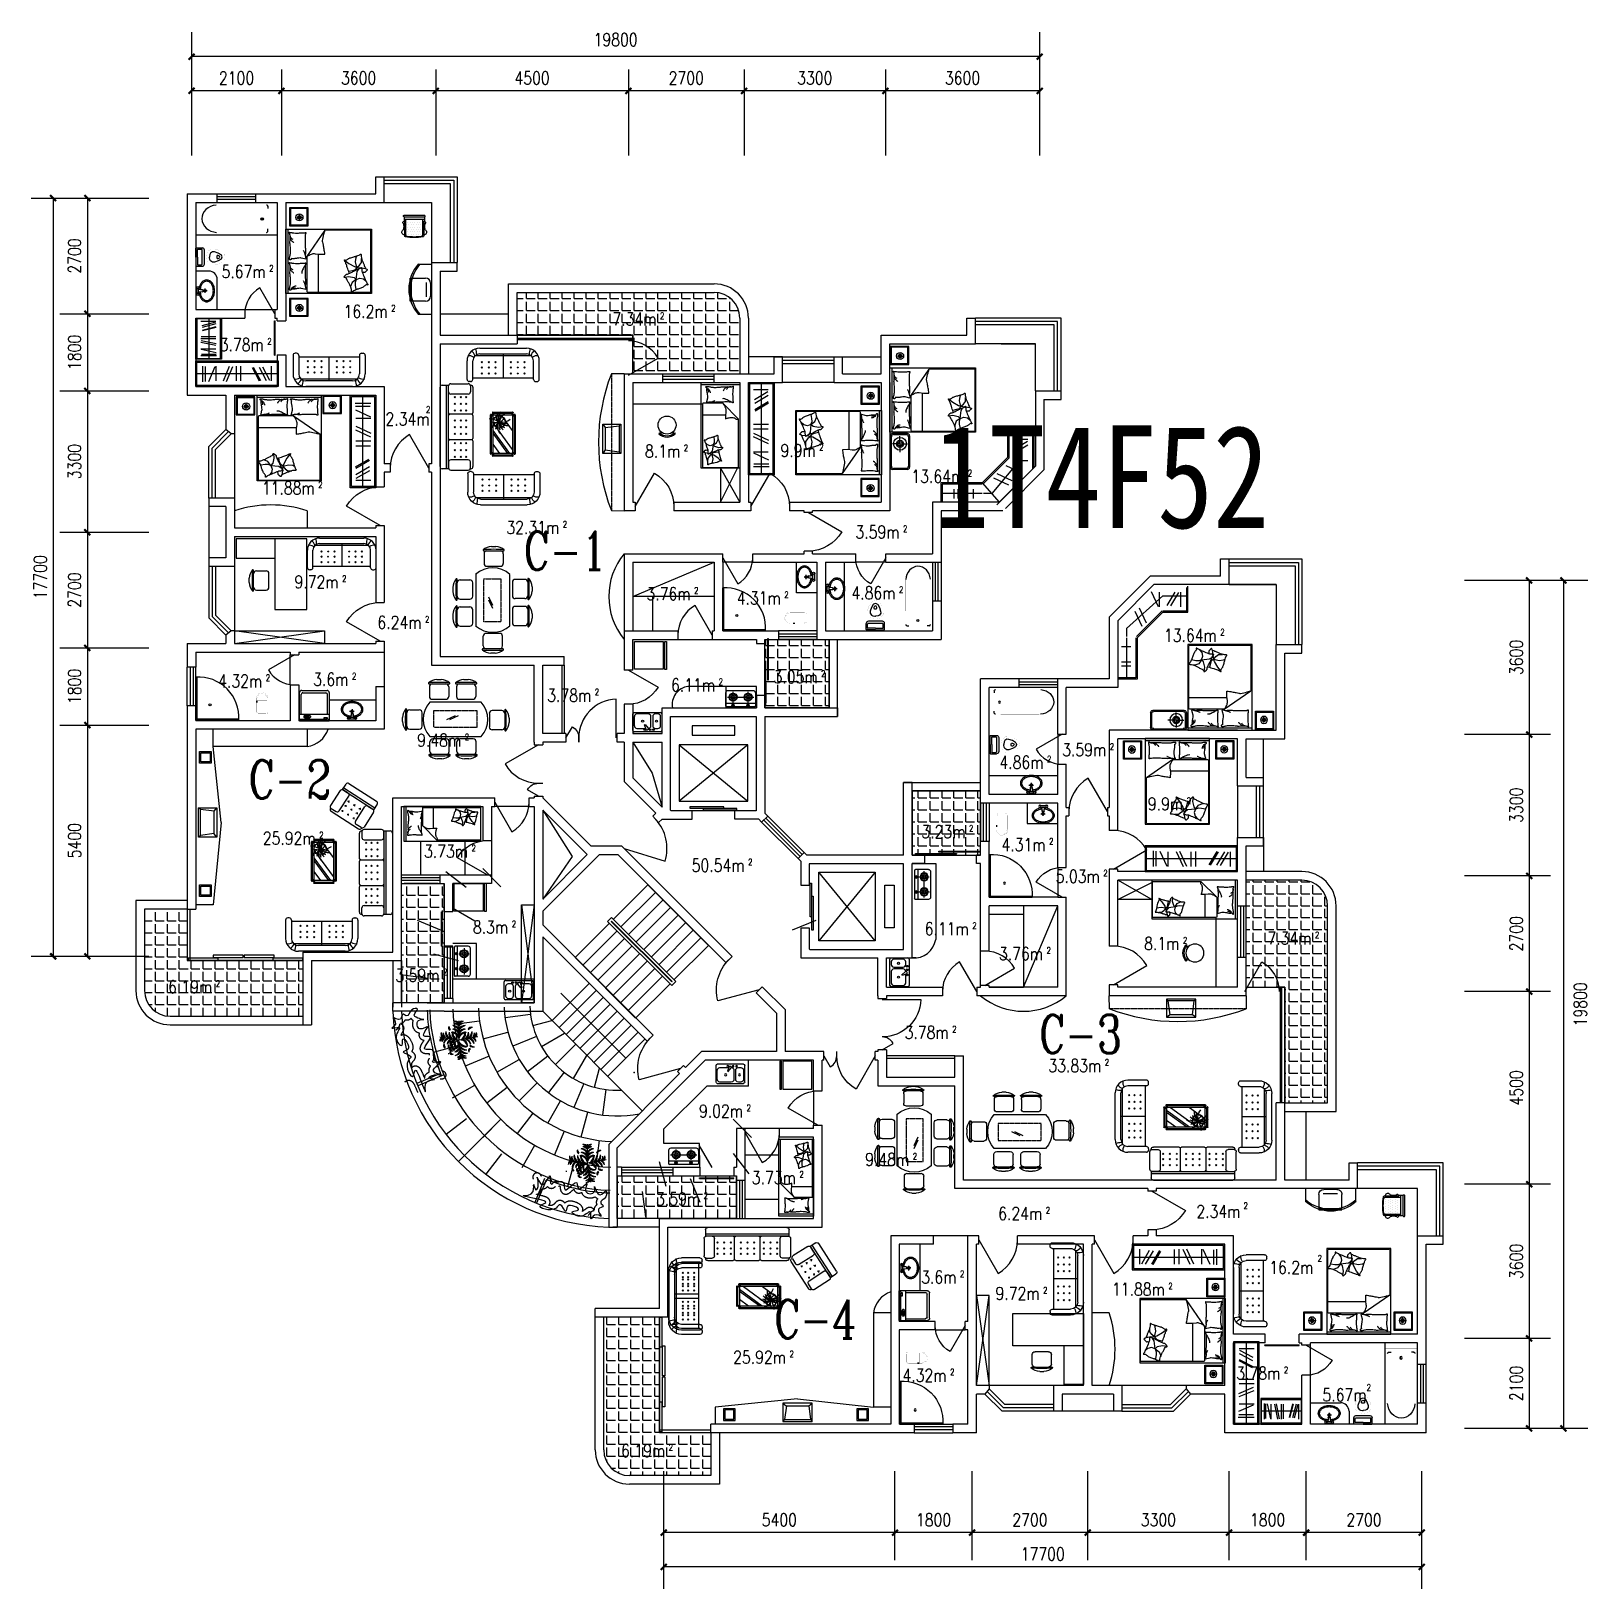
# Model space of a CAD drawing. Header units: millimetres. Extents: x 879 to 37248, y 402 to 36770.
import ezdxf
from ezdxf.enums import TextEntityAlignment as Align

# ---------------------------------------------------------------- set-up
doc = ezdxf.new("R2010")
doc.units = ezdxf.units.MM
doc.linetypes.add('DASH', pattern=[0.35, 0.25, -0.1])
for name, color, linetype in [('AXIS', 3, 'Continuous'), ('GROUND', 2, 'Continuous'), ('J', 8, 'Continuous'), ('PJ', 8, 'Continuous'), ('PUB_TEXT', 7, 'Continuous'), ('PUB_WINDW', 7, 'Continuous'), ('STAIR', 2, 'Continuous'), ('WALL', 255, 'Continuous'), ('WD', 7, 'Continuous'), ('WINDOW', 2, 'Continuous')]:
    doc.layers.add(name, color=color, linetype=linetype)
doc.styles.add('-宋体', font='SimSun.ttf', dxfattribs={"width": 0.8})
doc.styles.add('_ROMANC', font='ROMANC.shx', dxfattribs={"width": 0.75})
doc.styles.add('DIM_FONT', font='SIMPLEX', dxfattribs={"width": 0.8})
doc.styles.add('SIMPLEX', font='SIMPLEX.SHX')
doc.styles.get("Standard").update_dxf_attribs({"font": 'arial.ttf'})
doc.dimstyles.new('AXIS', dxfattribs={"dimtxt": 300, "dimasz": 1, "dimexe": 250, "dimexo": 300, "dimgap": 0.09, "dimtad": 1, "dimdec": 0, "dimzin": 0, "dimdsep": 46, "dimtxsty": 'DIM_FONT', "dimblk": '_DIMX', "dimcen": 0.09, "dimse1": 1, "dimse2": 1, "dimclrt": 7, "dimadec": 0, "dimazin": 0, "dimtfac": 1, "dimtdec": 0, "dimtix": 1, "dimtmove": 2, "dimatfit": 3, "dimldrblk": '_DIMX', "dimfxl": 1, "dimtolj": 1, "dimtzin": 0, "dimarcsym": 0})
pattern_1 = [(0, (-12146.05, -15532.62), (0, 279.4), [203.2, -76.2]), (90, (-12146.05, -15532.62), (-279.4, 2e-14), [203.2, -76.2])]
pattern_2 = [(0, (-12146.05, 33879.47), (0, 279.4), [203.2, -76.2]), (90, (-12146.05, 33879.47), (-279.4, 2e-14), [203.2, -76.2])]
pattern_3 = [(90, (49247.31, -27513.9), (279.4, 1e-12), [203.2, -76.2]), (2e-13, (49247.31, -27513.9), (1e-12, -279.4), [203.2, -76.2])]

msp = doc.modelspace()

# ---------------------------------------------------------------- texts
at = {"layer": 'PUB_TEXT', "style": '-宋体', "width": 0.8}
msp.add_text('1T4F52', height=2400, dxfattribs=at).set_placement((21945, 25171))

# ---------------------------------------------------------------- blocks, each defined once
blk = doc.blocks.new('*X33')
at = {"color": 0}
for p, q in [((16275, 33650), (16275, 33650)), ((16275, 33550), (16275, 33550)), ((16275, 33450), (16275, 33450)), ((16300, 33600), (16300, 33600)), ((16300, 33500), (16300, 33500)), ((16300, 33400), (16300, 33400)), ((16325, 33650), (16325, 33650)), ((16325, 33550), (16325, 33550)), ((16325, 33450), (16325, 33450)), ((16350, 33600), (16350, 33600)), ((16350, 33500), (16350, 33500)), ((16350, 33400), (16350, 33400)), ((16375, 33650), (16375, 33650)), ((16375, 33550), (16375, 33550)), ((16375, 33450), (16375, 33450)), ((16400, 33600), (16400, 33600)), ((16400, 33500), (16400, 33500)), ((16400, 33400), (16400, 33400)), ((16425, 33650), (16425, 33650)), ((16425, 33550), (16425, 33550)), ((16425, 33450), (16425, 33450)), ((16450, 33600), (16450, 33600)), ((16450, 33500), (16450, 33500)), ((16450, 33400), (16450, 33400)), ((16475, 33650), (16475, 33650)), ((16475, 33550), (16475, 33550)), ((16475, 33450), (16475, 33450)), ((16500, 33600), (16500, 33600)), ((16500, 33500), (16500, 33500)), ((16500, 33400), (16500, 33400)), ((16525, 33650), (16525, 33650)), ((16525, 33550), (16525, 33550)), ((16525, 33450), (16525, 33450)), ((16550, 33600), (16550, 33600)), ((16550, 33500), (16550, 33500)), ((16550, 33400), (16550, 33400)), ((16575, 33650), (16575, 33650)), ((16575, 33550), (16575, 33550)), ((16575, 33450), (16575, 33450)), ((16600, 33600), (16600, 33600)), ((16600, 33500), (16600, 33500)), ((16600, 33400), (16600, 33400)), ((16275, 33350), (16275, 33350)), ((16325, 33350), (16325, 33350)), ((16375, 33350), (16375, 33350)), ((16425, 33350), (16425, 33350)), ((16475, 33350), (16475, 33350)), ((16525, 33350), (16525, 33350)), ((16575, 33350), (16575, 33350))]:
    blk.add_line(p, q, dxfattribs=at)
blk = doc.blocks.new('CANY')
for p, q in [((-240, 475), (-240, 511)), ((-240, 180), (-240, 475)), ((209, 475), (209, 511)), ((209, 180), (209, 475)), ((-252, 62), (-252, 169)), ((-252, 119), (221, 119)), ((-252, 62), (221, 62)), ((-252, 29), (221, 29)), ((221, 62), (221, 169))]:
    blk.add_line(p, q)
blk.add_lwpolyline([(-218, 119), (-218, 482, -0.37292), (-189, 516, -0.071628), (157, 516, -0.37292), (186, 482), (186, 119)], format="xyb")
for centre, radius, start, end in [((-239, 423), 64.6, 103.2725, 234.5514), ((-472, 293), 210, 338.411, 21.589), ((-252, 475), 11.2, 0, 103.2725), ((-218, 511), 22.5, 99.5725, 180), ((-16, -687), 1237, 80.4275, 99.5725), ((186, 511), 22.5, 0, 80.4275), ((220, 475), 11.2, 76.7275, 180), ((208, 423), 64.6, 305.4486, 76.7275), ((440, 293), 210, 158.411, 201.589), ((-250, 200), 31.4, 149.0937, 265.1747), ((-252, 46), 16.8, 90, 270), ((-252, 180), 11.2, 265.1747, 0), ((220, 180), 11.2, 180, 274.8253), ((218, 200), 31.4, 274.8253, 30.9063), ((221, 46), 16.8, 270, 90)]:
    blk.add_arc(centre, radius, start, end)
at = {"xscale": 1.12268433051167, "yscale": 1.12268433051167, "zscale": 1.12268433051167}
blk.add_blockref('*X33', (-18470, -37305), dxfattribs=at)
blk = doc.blocks.new('_C6RDE')
at = {"xscale": -1, "rotation": 180}
blk.add_blockref('CANY', (16, 29), dxfattribs=at)
at = {"style": 'DIM_FONT', "width": 0.8, "flags": 9}
for tag in ['XSIZE', 'YSIZE']:
    blk.add_attdef(tag, (0, 0), '', height=0.5, dxfattribs=at)
blk = doc.blocks.new('M_C43HGY')
at = {"linetype": 'Continuous'}
blk.add_lwpolyline([(-536, -276), (-536, 0), (536, 0), (536, -276)], dxfattribs=at)
for centre, radius, start, end in [((-3, 320), 802, 228.1189, 311.8811), ((-2, 391), 831, 230.0552, 310.3438)]:
    blk.add_arc(centre, radius, start, end, dxfattribs=at)
at = {"width": 0.8, "flags": 9}
for tag in ['XSIZE', 'YSIZE']:
    blk.add_attdef(tag, (0, 0), '', height=0.5, dxfattribs=at)
blk = doc.blocks.new('_DBLK')
blk.add_line((-0.5, 0), (0, -0.866))
blk.add_arc((-0.5, 0), 1, 300, 0)
at = {"style": 'SIMPLEX', "flags": 9}
blk.add_attdef('A', text='', height=1, dxfattribs=at).set_placement((0, 1.5), align=Align.MIDDLE)
blk = doc.blocks.new('M_C55HKH')
for p, q in [((0, -52), (900, -52)), ((26, -509), (26, -1968)), ((503, -489), (46, -489)), ((503, -489), (872, -858)), ((46, -761), (564, -761)), ((872, -1968), (872, -858)), ((146, -1456), (100, -1409)), ((278, -1459), (305, -1407)), ((278, -1459), (357, -1410)), ((299, -1273), (295, -1270)), ((307, -1352), (299, -1273)), ((305, -1407), (307, -1352)), ((357, -1410), (393, -1337)), ((393, -1337), (392, -1318)), ((163, -1664), (89, -1649)), ((211, -1478), (146, -1456)), ((154, -1766), (147, -1841)), ((196, -1718), (154, -1766)), ((249, -1682), (175, -1667)), ((249, -1682), (196, -1718)), ((278, -1459), (211, -1478)), ((219, -1643), (211, -1652)), ((251, -1606), (219, -1643)), ((266, -1787), (243, -1892)), ((249, -1682), (286, -1639)), ((249, -1682), (266, -1787)), ((292, -1700), (249, -1682)), ((278, -1459), (251, -1606)), ((317, -1498), (278, -1459)), ((286, -1639), (333, -1628)), ((391, -1769), (292, -1700)), ((412, -1527), (317, -1498)), ((333, -1628), (405, -1618)), ((469, -1839), (391, -1769)), ((495, -1523), (412, -1527)), ((46, -1988), (852, -1988))]:
    blk.add_line(p, q)
blk.add_lwpolyline([(0, -2000), (0, 0), (900, 0), (900, -2000)], close=True)
for points in [[(135, -134, -0.263368), (107, -115, -0.494818), (116, -96, -0.049225), (134, -94, -0.036831), (158, -96, -0.031893), (196, -104, 0.035782), (230, -111, 0.032941), (319, -117, 0.026564), (430, -111, 0.017905), (468, -106, -0.033397), (488, -104, -0.03204), (525, -104, 0.018442), (590, -107, 0.010837), (654, -107, 0.014624), (702, -104, 0.111249), (725, -96, -0.153708), (742, -92, -0.076444), (749, -94, -0.215512), (751, -96, -0.585858), (748, -99, 0.363489), (744, -102, 0.191716), (743, -113, -0.129675), (745, -130, -0.01735), (742, -147, 0.019326), (740, -162, 0.018818), (733, -230, 0.021828), (732, -289, 0.006204), (734, -323, 0.001963), (740, -430, 0.028341), (744, -466, -0.117014), (744, -475, -0.36606), (742, -476, -0.03973), (728, -473, -0.048309), (715, -468, 0.062981), (704, -464, 0.04058), (681, -461, 0.014345), (614, -458, 0.005484), (488, -459, 0.007153), (392, -462, 0.008762), (350, -465, -0.008153), (304, -468, -0.06251), (247, -463, 0.078669), (201, -461, 0.047825), (179, -466, -0.034494), (148, -473, -0.023571), (123, -476, -0.510228), (122, -475), (129, -445), (150, -363, 0.073041), (152, -343, 0.023305), (146, -282, 0.018299), (142, -259, -0.01097), (135, -221, -0.042281), (132, -187, -0.027201), (135, -133)], [(133, -150, -0.05369), (148, -163, -0.070312), (156, -175, -0.015448), (159, -183, -0.013244), (163, -194, -0.082127), (166, -212, -0.064164), (163, -235)], [(135, -134, -0.077379), (170, -159, -0.077379), (195, -194, -0.047525), (205, -218, -0.047525), (210, -244)], [(609, -107, 0.027842), (585, -118, 0.048685), (573, -126, 0.023666), (545, -150, 0.031223), (526, -171, 0.046801), (521, -179, 0.023191), (513, -196)], [(691, -102, 0.088153), (656, -105, 0.088153), (625, -120, 0.077547), (604, -142, 0.077547), (590, -169)], [(225, -460, 0.009729), (253, -451, 0.009729), (280, -441, 0.007971), (301, -432, 0.007971), (323, -423)], [(695, -462, 0.016108), (656, -436, 0.024599), (629, -421, 0.009477), (580, -397, 0.015937), (550, -385, 0.072521), (534, -381, 0.033339), (498, -381)], [(503, -489, -0.085272), (566, -599, -0.124044), (575, -686), (562, -782), (563, -854)], [(563, -854, -0.027362), (602, -838, -0.040834), (629, -830, -0.038441), (717, -821, -0.076528), (761, -826, -0.103649), (788, -840, 0.093398), (818, -857, 0.072727), (841, -861, 0.052315), (872, -858)], [(400, -1581, 0.025626), (402, -1591, 0.0108), (426, -1697, 0.00456), (445, -1769, 0.01125), (454, -1797, 0.069394), (462, -1813, -0.079756), (468, -1827, -0.106399), (469, -1839, -0.328642), (466, -1842, -0.299547), (461, -1840, 0.189917), (454, -1835, 0.033518), (446, -1833, 0.075627), (442, -1833, 0.053489), (436, -1835, 0.017838), (418, -1843, 0.038394), (397, -1855, -0.059529), (384, -1862, -0.035943), (362, -1869, -0.011245), (291, -1884, -0.006203), (259, -1889, 0.010783), (241, -1893, 0.019485), (230, -1895, 0.005062), (188, -1908, 0.101392), (167, -1919, -0.223768), (156, -1922, -0.25558), (153, -1920, -0.081563), (150, -1907, -0.071805), (151, -1893, 0.069985), (152, -1879, 0.03546), (145, -1831, 0.029432), (130, -1774, 0.001554), (121, -1746, -0.00152), (112, -1718, -0.004735), (102, -1689, 0.00382), (91, -1653, 0.296001), (66, -1634, -0.649774), (61, -1616, -0.02319), (65, -1613, 0.0288), (68, -1610, 0.005727), (73, -1605, -0.004358), (80, -1599, -0.027528), (94, -1586, -0.046214), (104, -1580, -0.194121), (117, -1579, 0.133719), (137, -1580, 0.005779), (155, -1575, 0.008882)]]:
    blk.add_lwpolyline(points, format="xyb")
blk.add_lwpolyline([(345, -1251, 0.101392), (366, -1238, -0.223768), (377, -1234, -0.25558), (380, -1236, -0.081563), (384, -1249, -0.071805), (384, -1263, 0.069985), (384, -1277, 0.03546), (394, -1324, 0.029432), (414, -1380, 0.001554), (425, -1407, -0.00152), (437, -1434, -0.004735), (448, -1462, 0.00382), (462, -1497, 0.296001), (488, -1515, -0.649774), (495, -1532, -0.02319), (491, -1536, 0.0288), (488, -1539, 0.005727), (484, -1544, -0.004358), (478, -1551, -0.027528), (464, -1564, -0.046214), (455, -1571, -0.194121), (442, -1573, 0.133719), (422, -1574, 0.011505), (387, -1586, 0.008882), (343, -1604, 0.012426), (286, -1629, -0.033612), (264, -1637), (218, -1652), (182, -1663, 0.224341), (170, -1674, -0.722772), (163, -1673, -0.103513), (163, -1670, 0.053465), (163, -1664, 0.030109), (161, -1646, -0.031436), (159, -1628, -0.05324), (160, -1616, 0.05518), (161, -1604, 0.056271), (157, -1583, 0.0108), (124, -1480, 0.00456), (100, -1409, 0.01125), (89, -1381, 0.069394), (80, -1366, -0.079756), (73, -1353, -0.106399), (71, -1341, -0.328642), (74, -1338, -0.299547), (79, -1340, 0.189917), (86, -1344, 0.033518), (94, -1345, 0.075627), (98, -1345, 0.053489), (104, -1343, 0.017838), (122, -1333, 0.038394), (141, -1319, -0.059529), (154, -1311, -0.035943), (175, -1303, -0.011245), (245, -1283, -0.006203), (276, -1275, 0.010783), (295, -1270, 0.019485), (305, -1266, 0.005062)], format="xyb", close=True)
for centre, start, end in [((46, -509), 90, 180), ((46, -741), 180, 270), ((46, -1968), 180, 270), ((852, -1968), 270, 0)]:
    blk.add_arc(centre, 20, start, end)
at = {"style": 'DIM_FONT', "width": 0.8, "flags": 9}
for tag in ['XSIZE', 'YSIZE']:
    blk.add_attdef(tag, (0, 0), '', height=0.5, dxfattribs=at)
blk = doc.blocks.new('_WBLK')
for p, q in [((-0.5, 0.5), (0.5, 0.5)), ((0.5, 0.167), (-0.5, 0.167)), ((0.5, -0.167), (-0.5, -0.167)), ((-0.5, -0.5), (0.5, -0.5))]:
    blk.add_line(p, q)
at = {"style": 'SIMPLEX', "flags": 9}
blk.add_attdef('A', text='', height=1, dxfattribs=at).set_placement((0, 1.5), align=Align.MIDDLE)
blk = doc.blocks.new('_C7SFU')
for p, q in [((-14, 1229), (446, 1229)), ((-9, 1161), (-9, 936)), ((166, 1329), (265, 1329)), ((441, 1161), (441, 936)), ((617, 1229), (1077, 1229)), ((622, 1161), (622, 936)), ((797, 1329), (897, 1329)), ((1072, 1161), (1072, 936)), ((1200, 800), (0, 800)), ((58, 869), (373, 869)), ((690, 869), (1005, 869)), ((-638, 348), (-638, 447)), ((-538, 168), (-538, 628)), ((-470, 623), (-245, 623)), ((-178, 240), (-178, 555)), ((1390, 538), (1390, 223)), ((1682, 605), (1457, 605)), ((1750, 610), (1750, 150)), ((1850, 430), (1850, 331)), ((-470, 173), (-245, 173)), ((0, 0), (1200, 0)), ((1682, 155), (1457, 155)), ((2, -350), (2, -125)), ((385, -57), (70, -57)), ((452, -350), (452, -125)), ((634, -350), (634, -125)), ((1016, -57), (701, -57)), ((1084, -350), (1084, -125)), ((457, -417), (-3, -417)), ((277, -517), (178, -517)), ((1089, -417), (629, -417)), ((908, -517), (809, -517))]:
    blk.add_line(p, q)
at = {"linetype": 'DASH'}
blk.add_lwpolyline([(95, 611), (1095, 611), (1095, 212), (95, 212)], close=True, dxfattribs=at)
for points in [[(401, 400), (601, 494)], [(471, 400), (671, 494)]]:
    blk.add_lwpolyline(points)
for centre, radius, start, end in [((-24, 1245), 10, 130.7265, 202.67), ((-14, 1249), 20, 202.67, 270), ((176, 1014), 316, 91.7651, 130.7265), ((216, -1449), 2713, 84.8023, 95.1977), ((58, 1161), 67.5, 90, 180), ((255, 1014), 316, 49.2735, 88.2349), ((373, 1161), 67.5, 0, 90), ((446, 1249), 20, 270, 337.33), ((455, 1245), 10, 337.33, 49.2735), ((608, 1245), 10, 130.7265, 202.67), ((617, 1249), 20, 202.67, 270), ((807, 1014), 316, 91.7651, 130.7265), ((847, -1449), 2713, 84.8023, 95.1977), ((690, 1161), 67.5, 90, 180), ((887, 1014), 316, 49.2735, 88.2349), ((1005, 1161), 67.5, 0, 90), ((1077, 1249), 20, 270, 337.33), ((1086, 1245), 10, 337.33, 49.2735), ((449, 400), 602, 138.3193, 221.6807), ((58, 936), 67.5, 180, 270), ((373, 936), 67.5, 270, 0), ((690, 936), 67.5, 180, 270), ((1005, 936), 67.5, 270, 0), ((751, 400), 602, 318.3193, 41.6807), ((-322, 438), 316, 139.2735, 178.2349), ((2140, 398), 2713, 174.8023, 185.1977), ((-554, 637), 10, 67.33, 139.2735), ((-558, 628), 20, 0, 67.33), ((-470, 555), 67.5, 90, 180), ((-245, 555), 67.5, 0, 90), ((1457, 538), 67.5, 90, 180), ((1682, 538), 67.5, 0, 90), ((1770, 610), 20, 112.67, 180), ((1766, 619), 10, 40.7265, 112.67), ((-928, 380), 2713, 354.8023, 5.1977), ((1534, 420), 316, 1.7651, 40.7265), ((-322, 358), 316, 181.7651, 220.7265), ((-554, 159), 10, 220.7265, 292.67), ((-558, 168), 20, 292.67, 0), ((-470, 240), 67.5, 180, 270), ((-245, 240), 67.5, 270, 0), ((1457, 223), 67.5, 180, 270), ((1682, 223), 67.5, 270, 0), ((1770, 150), 20, 180, 247.33), ((1766, 141), 10, 247.33, 319.2735), ((1534, 340), 316, 319.2735, 358.2349), ((70, -125), 67.5, 90, 180), ((70, -350), 67.5, 180, 270), ((385, -125), 67.5, 0, 90), ((385, -350), 67.5, 270, 0), ((701, -125), 67.5, 90, 180), ((701, -350), 67.5, 180, 270), ((1016, -125), 67.5, 0, 90), ((1016, -350), 67.5, 270, 0), ((-12, -433), 10, 157.33, 229.2735), ((-3, -437), 20, 90, 157.33), ((188, -202), 316, 229.2735, 268.2349), ((227, 2261), 2713, 264.8023, 275.1977), ((267, -202), 316, 271.7651, 310.7265), ((457, -437), 20, 22.67, 90), ((467, -433), 10, 310.7265, 22.67), ((629, -437), 20, 90, 157.33), ((620, -433), 10, 157.33, 229.2735), ((859, 2261), 2713, 264.8023, 275.1977), ((819, -202), 316, 229.2735, 268.2349), ((899, -202), 316, 271.7651, 310.7265), ((1089, -437), 20, 22.67, 90), ((1098, -433), 10, 310.7265, 22.67)]:
    blk.add_arc(centre, radius, start, end)
at = {"style": 'DIM_FONT', "width": 0.8, "flags": 9}
for tag in ['XSIZE', 'YSIZE']:
    blk.add_attdef(tag, (0, 0), '', height=0.5, dxfattribs=at)
blk = doc.blocks.new('_DIMX')
at = {"const_width": 50}
blk.add_lwpolyline([(-70, -70), (70, 70)], dxfattribs=at)
blk = doc.blocks.new('*D41')
at = {"color": 0, "linetype": 'ByBlock', "transparency": 16777216}
blk.add_line((62475, -58212), (62475, -63610), dxfattribs=at)
at = {"layer": 'DEFPOINTS', "color": 0, "linetype": 'ByBlock', "transparency": 16777216}
for p in [(63908, -58211), (62475, -63611), (63908, -63611)]:
    blk.add_point(p, dxfattribs=at)
at = {"color": 0, "linetype": 'ByBlock', "transparency": 16777216}
for p, rotation in [((62475, -58211), 90), ((62475, -63611), 270)]:
    blk.add_blockref('_DIMX', p, dxfattribs=dict(at, rotation=rotation))
at = {"color": 7, "linetype": 'ByBlock', "transparency": 16777216, "insert": (62175, -60911), "char_height": 300, "attachment_point": 5, "rotation": 90, "style": 'DIM_FONT'}
blk.add_mtext('\\A1;5400', dxfattribs=at)
blk = doc.blocks.new('*D40')
at = {"color": 0, "linetype": 'ByBlock', "transparency": 16777216}
blk.add_line((61675, -45912), (61675, -63610), dxfattribs=at)
at = {"layer": 'DEFPOINTS', "color": 0, "linetype": 'ByBlock', "transparency": 16777216}
for p in [(63908, -45911), (61675, -63611), (63908, -63611)]:
    blk.add_point(p, dxfattribs=at)
at = {"color": 0, "linetype": 'ByBlock', "transparency": 16777216}
for p, rotation in [((61675, -45911), 90), ((61675, -63611), 270)]:
    blk.add_blockref('_DIMX', p, dxfattribs=dict(at, rotation=rotation))
at = {"color": 7, "linetype": 'ByBlock', "transparency": 16777216, "insert": (61375, -54761), "char_height": 300, "attachment_point": 5, "rotation": 90, "style": 'DIM_FONT'}
blk.add_mtext('\\A1;17700', dxfattribs=at)
blk = doc.blocks.new('M_C49NCG')
at = {"linetype": 'Continuous'}
for p, q in [((-543, 0), (543, 0)), ((-843, -730), (-843, -300)), ((-709, -730), (-709, -300)), ((-651, -174), (651, -174)), ((-546, -134), (546, -134)), ((0, -141), (0, -706)), ((709, -730), (709, -300)), ((843, -730), (843, -300)), ((709, -700), (-709, -700)), ((-759, -780), (-793, -780)), ((759, -780), (793, -780))]:
    blk.add_line(p, q, dxfattribs=at)
for p, q in [((-510, -314), (-480, -344)), ((-480, -314), (-510, -344)), ((-353, -314), (-323, -344)), ((-323, -314), (-353, -344)), ((-195, -314), (-165, -344)), ((-165, -314), (-195, -344)), ((165, -314), (195, -344)), ((195, -314), (165, -344)), ((323, -314), (353, -344)), ((353, -314), (323, -344)), ((480, -314), (510, -344)), ((510, -314), (480, -344)), ((-510, -441), (-480, -471)), ((-480, -441), (-510, -471)), ((-510, -578), (-480, -608)), ((-480, -578), (-510, -608)), ((-353, -441), (-323, -471)), ((-323, -441), (-353, -471)), ((-323, -578), (-353, -608)), ((-353, -578), (-323, -608)), ((-195, -441), (-165, -471)), ((-165, -441), (-195, -471)), ((-195, -578), (-165, -608)), ((-165, -578), (-195, -608)), ((165, -441), (195, -471)), ((195, -441), (165, -471)), ((165, -578), (195, -608)), ((195, -578), (165, -608)), ((323, -441), (353, -471)), ((353, -441), (323, -471)), ((353, -578), (323, -608)), ((323, -578), (353, -608)), ((480, -441), (510, -471)), ((510, -441), (480, -471)), ((480, -578), (510, -608)), ((510, -578), (480, -608))]:
    blk.add_line(p, q)
for centre, radius, start, end in [((-543, -300), 300, 90, 180), ((543, -300), 300, 0, 90), ((-543, -300), 166, 90, 180), ((543, -300), 166, 0, 90), ((-793, -730), 50, 180, 270), ((-759, -730), 50, 270, 0), ((759, -730), 50, 180, 270), ((793, -730), 50, 270, 0)]:
    blk.add_arc(centre, radius, start, end, dxfattribs=at)
for centre, radius, start, end in [((-817, -439), 262, 61.7476, 92.4612), ((-812, -207), 153, 12.4098, 64.3982), ((-967, -139), 349, 358.7962, 21.2283), ((955, -139), 349, 158.7717, 181.2038), ((800, -207), 153, 115.6018, 167.5902), ((805, -439), 262, 87.5388, 118.2524)]:
    blk.add_arc(centre, radius, start, end)
at = {"style": 'DIM_FONT', "width": 0.8, "flags": 9}
for tag in ['XSIZE', 'YSIZE']:
    blk.add_attdef(tag, (0, 0), '', height=0.5, dxfattribs=at)
blk = doc.blocks.new('M_C46QQU')
for p, q in [((-925, 770), (-327, 770)), ((-298, 740), (-298, 230)), ((-269, 770), (269, 770)), ((298, 740), (298, 230)), ((327, 770), (925, 770)), ((-1008, 250), (-1008, 661)), ((-975, 711), (-975, 720)), ((-958, 711), (-818, 711)), ((-768, 661), (-768, 250)), ((-713, 627), (-683, 597)), ((-683, 627), (-713, 597)), ((-713, 500), (-683, 469)), ((-683, 500), (-713, 469)), ((-556, 627), (-526, 597)), ((-526, 627), (-556, 597)), ((-556, 500), (-526, 469)), ((-526, 500), (-556, 469)), ((-398, 627), (-368, 597)), ((-368, 627), (-398, 597)), ((-398, 500), (-368, 469)), ((-368, 500), (-398, 469)), ((-138, 627), (-168, 597)), ((-168, 627), (-138, 597)), ((-138, 500), (-168, 469)), ((-168, 500), (-138, 469)), ((20, 627), (-11, 597)), ((-11, 627), (20, 597)), ((20, 500), (-11, 469)), ((-11, 500), (20, 469)), ((177, 627), (147, 597)), ((147, 627), (177, 597)), ((177, 500), (147, 469)), ((147, 500), (177, 469)), ((368, 627), (398, 597)), ((398, 627), (368, 597)), ((368, 500), (398, 469)), ((398, 500), (368, 469)), ((526, 627), (556, 597)), ((556, 627), (526, 597)), ((526, 500), (556, 469)), ((556, 500), (526, 469)), ((683, 627), (713, 597)), ((713, 627), (683, 597)), ((683, 500), (713, 469)), ((713, 500), (683, 469)), ((768, 661), (768, 250)), ((958, 711), (818, 711)), ((975, 711), (975, 720)), ((1008, 250), (1008, 661)), ((-975, 50), (-975, 203)), ((975, 200), (-975, 200)), ((975, 150), (-975, 150)), ((-818, 200), (-958, 200)), ((925, 0), (-925, 0)), ((-713, 363), (-683, 332)), ((-683, 363), (-713, 332)), ((-526, 363), (-556, 332)), ((-556, 363), (-526, 332)), ((-398, 363), (-368, 332)), ((-368, 363), (-398, 332)), ((-138, 363), (-168, 332)), ((-168, 363), (-138, 332)), ((-11, 363), (20, 332)), ((20, 363), (-11, 332)), ((177, 363), (147, 332)), ((147, 363), (177, 332)), ((368, 363), (398, 332)), ((398, 363), (368, 332)), ((556, 363), (526, 332)), ((526, 363), (556, 332)), ((683, 363), (713, 332)), ((713, 363), (683, 332)), ((818, 200), (958, 200)), ((975, 200), (975, 50))]:
    blk.add_line(p, q)
for centre, radius, start, end in [((-925, 720), 50, 90, 180), ((-328, 740), 30, 360, 90), ((-268, 740), 30, 90, 180), ((268, 740), 30, 0, 90), ((328, 740), 30, 90, 180), ((925, 720), 50, 360, 90), ((-958, 661), 50, 90, 180), ((-818, 661), 50, 0, 90), ((818, 661), 50, 90, 180), ((958, 661), 50, 0, 90), ((-958, 250), 50, 180, 270), ((-925, 50), 50, 180, 270), ((-818, 250), 50, 270, 0), ((-328, 230), 30, 270, 0), ((-268, 230), 30, 180, 270), ((268, 230), 30, 270, 360), ((328, 230), 30, 180, 270), ((818, 250), 50, 180, 270), ((925, 50), 50, 270, 0), ((958, 250), 50, 270, 0)]:
    blk.add_arc(centre, radius, start, end)
at = {"style": 'DIM_FONT', "width": 0.8, "flags": 9}
for tag in ['XSIZE', 'YSIZE']:
    blk.add_attdef(tag, (0, 0), '', height=0.5, dxfattribs=at)
blk = doc.blocks.new('M_C57NTX')
for p, q in [((-496, -226), (-496, 233)), ((-486, 243), (-481, 243)), ((-427, 268), (-471, 224)), ((-399, 268), (-471, 196)), ((-471, -226), (-471, 233)), ((-446, 283), (-446, 278)), ((-436, 293), (473, 293)), ((-436, 268), (473, 268)), ((-431, 72), (-217, 228)), ((-431, -116), (43, 228)), ((-431, -159), (102, 228)), ((-336, -222), (283, 228)), ((106, -222), (469, 42)), ((436, 268), (509, 196)), ((465, 268), (509, 224)), ((483, 283), (483, 278)), ((509, 233), (509, -226)), ((524, 243), (519, 243)), ((534, 233), (534, -226)), ((-486, -236), (-481, -236)), ((-399, -262), (-471, -189)), ((-427, -262), (-471, -218)), ((-446, -277), (-446, -272)), ((473, -262), (-436, -262)), ((473, -287), (-436, -287)), ((436, -262), (509, -189)), ((465, -262), (509, -218)), ((483, -277), (483, -272)), ((524, -236), (519, -236))]:
    blk.add_line(p, q)
blk.add_lwpolyline([(-431, -222), (-431, 228), (469, 228), (469, -222)], close=True)
at = {"const_width": 12}
for points in [[(123, 120, 1), (135, 120, 1)], [(189, 24, 1), (201, 24, 1)], [(225, 150, 1), (237, 150, 1)], [(253, 126, 1), (265, 126, 1)], [(264, 18, 1), (276, 18, 1)], [(277, 84, 1), (289, 84, 1)], [(288, 107, 1), (300, 107, 1)], [(294, 93, 1), (306, 93, 1)], [(297, 74, 1), (309, 74, 1)], [(305, 18, 1), (317, 18, 1)], [(308, 87, 1), (320, 87, 1)], [(409, 163, 1), (421, 163, 1)], [(418, 27, 1), (430, 27, 1)], [(486, 90, 1), (498, 90, 1)], [(220, -38, 1), (232, -38, 1)], [(324, -108, 1), (336, -108, 1)]]:
    blk.add_lwpolyline(points, format="xyb", close=True, dxfattribs=at)
blk.add_circle((308, 86), 144)
for centre, radius, start, end in [((-486, 233), 10, 90, 180), ((-481, 233), 10, 0, 90), ((-436, 283), 10, 90, 180), ((-436, 278), 10, 180, 270), ((228, -157), 293, 78.5516, 130.9815), ((280, -402), 502, 88.3286, 108.729), ((344, -194), 291, 103.0452, 139.7766), ((110, -88), 259, 48.7581, 83.8624), ((109, 83), 193, 6.9904, 78.0284), ((364, -84), 190, 114.0956, 166.2953), ((176, 42), 126, 28.8901, 78.4579), ((482, -98), 260, 134.4861, 189.3762), ((613, -62), 346, 155.0888, 185.9637), ((781, 125), 490, 163.8561, 179.1105), ((267, -555), 642, 70.5249, 87.8244), ((624, 28), 325, 171.2496, 218.2333), ((-395, 504), 810, 328.9873, 340.361), ((421, -27), 169, 62.9909, 135.9102), ((404, -128), 234, 53.3231, 115.7633), ((-1013, -1156), 1790, 39.0488, 42.6799), ((448, -69), 233, 85.8741, 126.9558), ((269, -208), 287, 31.315, 82.1378), ((156, 293), 219, 342.9456, 6.4814), ((473, 283), 10, 0, 90), ((473, 278), 10, 270, 0), ((519, 233), 10, 90, 180), ((524, 233), 10, 0, 90), ((-486, -226), 10, 180, 270), ((-481, -226), 10, 270, 0), ((-436, -272), 10, 90, 180), ((-436, -277), 10, 180, 270), ((473, -272), 10, 0, 90), ((473, -277), 10, 270, 0), ((519, -226), 10, 180, 270), ((524, -226), 10, 270, 0)]:
    blk.add_arc(centre, radius, start, end)
at = {"style": 'DIM_FONT', "width": 0.8, "flags": 9}
for tag in ['XSIZE', 'YSIZE']:
    blk.add_attdef(tag, (0, 0), '', height=0.5, dxfattribs=at)
blk = doc.blocks.new('_C12TBP')
at = {"layer": 'J'}
blk.add_lwpolyline([(0, 343), (423, 343), (423, -343), (0, -343)], close=True, dxfattribs=at)
for points in [[(0, 343), (59, 267), (59, -261), (0, -343)], [(59, 261), (382, 302), (423, 343)], [(382, 302), (382, -302)], [(59, -261), (382, -302), (423, -343)]]:
    blk.add_lwpolyline(points, dxfattribs=at)
at = {"style": 'DIM_FONT', "width": 0.8, "flags": 9}
for tag in ['XSIZE', 'YSIZE']:
    blk.add_attdef(tag, (0, 0), '', height=0.5, dxfattribs=at)
blk = doc.blocks.new('M_C47JEV')
for p, q in [((381, 770), (-381, 770)), ((-465, 250), (-465, 661)), ((-431, 711), (-431, 720)), ((-415, 711), (-275, 711)), ((-225, 661), (-225, 250)), ((-136, 606), (-166, 637)), ((-166, 606), (-136, 637)), ((-136, 469), (-166, 499)), ((-166, 469), (-136, 499)), ((-136, 342), (-166, 372)), ((-166, 342), (-136, 372)), ((-9, 606), (21, 637)), ((21, 606), (-9, 637)), ((21, 469), (-9, 499)), ((-9, 469), (21, 499)), ((21, 342), (-9, 372)), ((-9, 342), (21, 372)), ((179, 606), (149, 637)), ((149, 606), (179, 637)), ((179, 469), (149, 499)), ((149, 469), (179, 499)), ((179, 342), (149, 372)), ((149, 342), (179, 372)), ((225, 661), (225, 250)), ((415, 711), (275, 711)), ((431, 711), (431, 720)), ((465, 250), (465, 661)), ((-431, 50), (-431, 203)), ((431, 200), (-431, 200)), ((431, 150), (-431, 150)), ((-275, 200), (-415, 200)), ((381, 0), (-381, 0)), ((275, 200), (415, 200)), ((431, 200), (431, 50))]:
    blk.add_line(p, q)
for centre, start, end in [((-381, 720), 90, 180), ((381, 720), 360, 90), ((-415, 661), 90, 180), ((-275, 661), 0, 90), ((275, 661), 90, 180), ((415, 661), 0, 90), ((-415, 250), 180, 270), ((-381, 50), 180, 270), ((-275, 250), 270, 0), ((275, 250), 180, 270), ((381, 50), 270, 0), ((415, 250), 270, 0)]:
    blk.add_arc(centre, 50, start, end)
at = {"style": 'DIM_FONT', "width": 0.8, "flags": 9}
for tag in ['XSIZE', 'YSIZE']:
    blk.add_attdef(tag, (0, 0), '', height=0.5, dxfattribs=at)
blk = doc.blocks.new('_C9SNH')
at = {"layer": 'J'}
for points in [[(2400, 600), (2400, 0), (0, 0), (0, 600)], [(2370, 570), (2370, 30), (30, 30), (30, 570)]]:
    blk.add_lwpolyline(points, close=True, dxfattribs=at)
for points in [[(206, 116), (206, 482)], [(282, 124), (282, 470)], [(379, 124), (560, 474)], [(592, 136), (592, 482)], [(802, 132), (983, 482)], [(894, 124), (1076, 474)], [(1184, 136), (1184, 482)], [(1309, 132), (1309, 478)], [(1861, 128), (1656, 442)], [(1891, 137), (1686, 451)], [(2058, 136), (1853, 450)], [(2155, 144), (1950, 458)], [(2205, 136), (2205, 482)], [(2370, 300), (30, 300)]]:
    blk.add_lwpolyline(points, dxfattribs=at)
at = {"style": 'DIM_FONT', "width": 0.8, "flags": 9}
for tag in ['XSIZE', 'YSIZE']:
    blk.add_attdef(tag, (0, 0), '', height=0.5, dxfattribs=at)
blk = doc.blocks.new('*D39')
at = {"color": 0, "linetype": 'ByBlock', "transparency": 16777216}
blk.add_line((62475, -50412), (62475, -53710), dxfattribs=at)
at = {"layer": 'DEFPOINTS', "color": 0, "linetype": 'ByBlock', "transparency": 16777216}
for p in [(63908, -50411), (62475, -53711), (63908, -53711)]:
    blk.add_point(p, dxfattribs=at)
at = {"color": 0, "linetype": 'ByBlock', "transparency": 16777216}
for p, rotation in [((62475, -50411), 90), ((62475, -53711), 270)]:
    blk.add_blockref('_DIMX', p, dxfattribs=dict(at, rotation=rotation))
at = {"color": 7, "linetype": 'ByBlock', "transparency": 16777216, "insert": (62175, -52061), "char_height": 300, "attachment_point": 5, "rotation": 90, "style": 'DIM_FONT'}
blk.add_mtext('\\A1;3300', dxfattribs=at)
blk = doc.blocks.new('M_C54TQD')
for p, q in [((0, -52), (1500, -52)), ((26, -509), (26, -1968)), ((853, -489), (46, -489)), ((853, -489), (1472, -916)), ((46, -761), (915, -761)), ((1472, -1968), (1472, -916)), ((381, -1368), (395, -1471)), ((778, -1368), (698, -1472)), ((90, -1638), (87, -1645)), ((188, -1621), (90, -1638)), ((161, -1514), (137, -1518)), ((255, -1552), (161, -1514)), ((257, -1618), (188, -1621)), ((324, -1645), (255, -1552)), ((324, -1645), (257, -1618)), ((335, -1810), (281, -1873)), ((369, -1593), (324, -1645)), ((324, -1645), (510, -1664)), ((324, -1645), (355, -1728)), ((355, -1728), (335, -1810)), ((395, -1471), (369, -1593)), ((528, -1559), (509, -1470)), ((510, -1664), (560, -1700)), ((548, -1617), (528, -1559)), ((605, -1658), (548, -1617)), ((560, -1700), (572, -1709)), ((592, -1767), (580, -1861)), ((605, -1658), (594, -1752)), ((623, -1603), (605, -1658)), ((605, -1658), (734, -1626)), ((605, -1658), (655, -1721)), ((698, -1472), (623, -1603)), ((655, -1721), (720, -1769)), ((720, -1769), (813, -1769)), ((734, -1626), (837, -1640)), ((837, -1640), (873, -1660)), ((46, -1988), (1452, -1988))]:
    blk.add_line(p, q)
blk.add_lwpolyline([(0, -2000), (0, 0), (1500, 0), (1500, -2000)], close=True)
for points in [[(101, -127, -0.263368), (73, -108, -0.494818), (82, -89, -0.049225), (100, -88, -0.036831), (124, -89, -0.031893), (161, -97, 0.035782), (195, -104, 0.032941), (285, -110, 0.026564), (396, -104, 0.017905), (434, -99, -0.033397), (454, -97, -0.03204), (491, -97, 0.018442), (555, -101, 0.010837), (620, -100, 0.014624), (668, -97, 0.111249), (691, -89, -0.153708), (708, -86, -0.076444), (715, -87, -0.215512), (717, -89, -0.585858), (714, -92, 0.363489), (709, -95, 0.191716), (709, -106, -0.129675), (711, -123, -0.01735), (708, -140, 0.019326), (706, -155, 0.018818), (699, -223, 0.021828), (698, -283, 0.006204), (700, -316, 0.001963), (706, -423, 0.028341), (710, -459, -0.117014), (709, -468, -0.36606), (708, -469, -0.03973), (694, -466, -0.048309), (681, -461, 0.062981), (670, -457, 0.04058), (647, -454, 0.014345), (580, -451, 0.005484), (454, -452, 0.007153), (358, -455, 0.008762), (316, -458, -0.008153), (270, -461, -0.06251), (213, -456, 0.078669), (167, -454, 0.047825), (145, -459, -0.034494), (114, -466, -0.023571), (89, -469, -0.510228), (88, -468), (95, -438), (116, -356, 0.073041), (118, -336, 0.023305), (112, -275, 0.018299), (108, -252, -0.01097), (101, -214, -0.042281), (98, -180, -0.027201), (101, -126)], [(99, -143, -0.05369), (114, -156, -0.070312), (122, -168, -0.015448), (125, -177, -0.013244), (129, -187, -0.082127), (132, -205, -0.064164), (129, -228)], [(101, -127, -0.077379), (136, -152, -0.077379), (161, -187, -0.047525), (171, -211, -0.047525), (176, -238)], [(575, -101, 0.027842), (551, -111, 0.048685), (539, -119, 0.023666), (511, -144, 0.031223), (492, -164, 0.046801), (486, -172, 0.023191), (478, -189)], [(657, -95, 0.088153), (622, -98, 0.088153), (591, -114, 0.077547), (569, -135, 0.077547), (555, -162)], [(810, -127, -0.263368), (782, -108, -0.494818), (791, -89, -0.049225), (809, -88, -0.036831), (833, -89, -0.031893), (871, -97, 0.035782), (905, -104, 0.032941), (994, -110, 0.026564), (1106, -104, 0.017905), (1143, -99, -0.033397), (1163, -97, -0.03204), (1200, -97, 0.018442), (1265, -101, 0.010837), (1329, -100, 0.014624), (1377, -97, 0.111249), (1400, -89, -0.153708), (1417, -86, -0.076444), (1424, -87, -0.215512), (1426, -89, -0.585858), (1423, -92, 0.363489), (1419, -95, 0.191716), (1419, -106, -0.129675), (1421, -123, -0.01735), (1418, -140, 0.019326), (1415, -155, 0.018818), (1408, -223, 0.021828), (1407, -283, 0.006204), (1409, -316, 0.001963), (1415, -423, 0.028341), (1419, -459, -0.117014), (1419, -468, -0.36606), (1417, -469, -0.03973), (1404, -466, -0.048309), (1390, -461, 0.062981), (1379, -457, 0.04058), (1356, -454, 0.014345), (1289, -451, 0.005484), (1164, -452, 0.007153), (1067, -455, 0.008762), (1025, -458, -0.008153), (979, -461, -0.06251), (922, -456, 0.078669), (877, -454, 0.047825), (854, -459, -0.034494), (823, -466, -0.023571), (798, -469, -0.510228), (797, -468), (805, -438), (825, -356, 0.073041), (827, -336, 0.023305), (821, -275, 0.018299), (817, -252, -0.01097), (810, -214, -0.042281), (807, -180, -0.027201), (810, -126)], [(1284, -101, 0.027842), (1260, -111, 0.048685), (1248, -119, 0.023666), (1220, -144, 0.031223), (1201, -164, 0.046801), (1196, -172, 0.023191), (1188, -189)], [(1366, -95, 0.088153), (1332, -98, 0.088153), (1300, -114, 0.077547), (1279, -135, 0.077547), (1265, -162)], [(191, -454, 0.009729), (219, -445, 0.009729), (246, -435, 0.007971), (267, -426, 0.007971), (289, -416)], [(661, -455, 0.016108), (622, -429, 0.024599), (595, -414, 0.009477), (546, -391, 0.015937), (516, -378, 0.072521), (500, -375, 0.033339), (463, -375)], [(853, -489, -0.085272), (917, -599, -0.124044), (926, -686), (912, -782), (914, -912)], [(901, -454, 0.009729), (928, -445, 0.009729), (955, -435, 0.007971), (977, -426, 0.007971), (998, -416)], [(914, -912, 0.007867), (1032, -894, 0.009508), (1128, -876, 0.006616), (1193, -862, -0.023828), (1212, -858, -0.080713), (1230, -859, -0.009591), (1383, -891, -0.013133), (1416, -899, -0.007859), (1472, -916)], [(464, -1480, 0.025626), (476, -1478, 0.0108), (605, -1436, 0.00456), (692, -1405, 0.01125), (727, -1391, 0.069394), (746, -1380, -0.079756), (763, -1371, -0.106399), (778, -1368, -0.328642), (782, -1372, -0.299547), (779, -1378, 0.189917), (774, -1387, 0.033518), (773, -1397, 0.075627), (773, -1402, 0.053489), (776, -1410, 0.017838), (788, -1432, 0.038394), (805, -1456, -0.059529), (816, -1472, -0.035943), (826, -1498, -0.011245), (852, -1585, -0.006203), (862, -1624, 0.010783), (868, -1647, 0.019485), (873, -1660, 0.005062), (892, -1710, 0.101392), (909, -1736, -0.223768), (914, -1749, -0.25558), (911, -1754, -0.081563), (895, -1759, -0.071805), (878, -1759, 0.069985), (861, -1759, 0.03546), (801, -1772, 0.029432), (732, -1797, 0.001554), (699, -1811, -0.00152), (665, -1826, -0.004735), (629, -1840, 0.00382), (586, -1859, 0.296001), (564, -1891, -0.649774), (542, -1900, -0.02319), (538, -1895, 0.0288), (534, -1892, 0.005727), (527, -1886, -0.004358), (519, -1878, -0.027528), (502, -1861, -0.046214), (493, -1850, -0.194121), (490, -1833, 0.133719), (489, -1809, 0.005779), (482, -1787, 0.008882)]]:
    blk.add_lwpolyline(points, format="xyb")
blk.add_lwpolyline([(58, -1583, 0.101392), (40, -1559, -0.223768), (34, -1546, -0.25558), (36, -1541, -0.081563), (52, -1535, -0.071805), (69, -1534, 0.069985), (86, -1532, 0.03546), (145, -1515, 0.029432), (211, -1485, 0.001554), (244, -1468, -0.00152), (276, -1451, -0.004735), (311, -1433, 0.00382), (353, -1412, 0.296001), (372, -1378, -0.649774), (393, -1367, -0.02319), (398, -1372, 0.0288), (402, -1375, 0.005727), (409, -1380, -0.004358), (418, -1387, -0.027528), (436, -1403, -0.046214), (445, -1414, -0.194121), (450, -1430, 0.133719), (453, -1454, 0.011505), (471, -1496, 0.008882), (497, -1550, 0.012426), (535, -1618, -0.033612), (547, -1644), (570, -1701), (588, -1744, 0.224341), (603, -1757, -0.722772), (603, -1766, -0.103513), (599, -1767, 0.053465), (592, -1767, 0.030109), (569, -1772, -0.031436), (547, -1776, -0.05324), (532, -1776, 0.05518), (517, -1777, 0.056271), (492, -1783, 0.0108), (366, -1835, 0.00456), (281, -1873, 0.01125), (247, -1889, 0.069394), (229, -1902, -0.079756), (213, -1912, -0.106399), (199, -1915, -0.328642), (195, -1912, -0.299547), (196, -1906, 0.189917), (201, -1896, 0.033518), (202, -1886, 0.075627), (201, -1882, 0.053489), (197, -1874, 0.017838), (184, -1853, 0.038394), (165, -1830, -0.059529), (153, -1815, -0.035943), (140, -1790, -0.011245), (108, -1705, -0.006203), (95, -1667, 0.010783), (87, -1645, 0.019485), (82, -1632, 0.005062)], format="xyb", close=True)
for centre, start, end in [((46, -509), 90, 180), ((46, -741), 180, 270), ((46, -1968), 180, 270), ((1452, -1968), 270, 0)]:
    blk.add_arc(centre, 20, start, end)
at = {"style": 'DIM_FONT', "width": 0.8, "flags": 9}
for tag in ['XSIZE', 'YSIZE']:
    blk.add_attdef(tag, (0, 0), '', height=0.5, dxfattribs=at)
blk = doc.blocks.new('*D43')
at = {"color": 0, "linetype": 'ByBlock', "transparency": 16777216}
blk.add_line((62475, -53712), (62475, -56410), dxfattribs=at)
at = {"layer": 'DEFPOINTS', "color": 0, "linetype": 'ByBlock', "transparency": 16777216}
for p in [(63908, -53711), (62475, -56411), (63908, -56411)]:
    blk.add_point(p, dxfattribs=at)
at = {"color": 0, "linetype": 'ByBlock', "transparency": 16777216}
for p, rotation in [((62475, -53711), 90), ((62475, -56411), 270)]:
    blk.add_blockref('_DIMX', p, dxfattribs=dict(at, rotation=rotation))
at = {"color": 7, "linetype": 'ByBlock', "transparency": 16777216, "insert": (62175, -55061), "char_height": 300, "attachment_point": 5, "rotation": 90, "style": 'DIM_FONT'}
blk.add_mtext('\\A1;2700', dxfattribs=at)
blk = doc.blocks.new('*D42')
at = {"color": 0, "linetype": 'ByBlock', "transparency": 16777216}
blk.add_line((62475, -56412), (62475, -58210), dxfattribs=at)
at = {"layer": 'DEFPOINTS', "color": 0, "linetype": 'ByBlock', "transparency": 16777216}
for p in [(63908, -56411), (62475, -58211), (63908, -58211)]:
    blk.add_point(p, dxfattribs=at)
at = {"color": 0, "linetype": 'ByBlock', "transparency": 16777216}
for p, rotation in [((62475, -56411), 90), ((62475, -58211), 270)]:
    blk.add_blockref('_DIMX', p, dxfattribs=dict(at, rotation=rotation))
at = {"color": 7, "linetype": 'ByBlock', "transparency": 16777216, "insert": (62175, -57311), "char_height": 300, "attachment_point": 5, "rotation": 90, "style": 'DIM_FONT'}
blk.add_mtext('\\A1;1800', dxfattribs=at)
blk = doc.blocks.new('_E11BFS')
at = {"layer": 'J', "linetype": 'Continuous'}
for p, q in [((-706, -295), (-706, 295)), ((-656, 345), (0, 345)), ((-145, 345), (-145, -345)), ((0, -345), (-656, -345))]:
    blk.add_line(p, q, dxfattribs=at)
at = {"layer": 'J'}
for p, q in [((-651, -267), (-651, 267)), ((-144, 307), (-611, 307)), ((-66, 302), (-66, 219)), ((-35, 302), (-66, 302)), ((-66, 219), (-35, 219)), ((-36, 302), (-36, 345)), ((-36, -345), (-36, 219)), ((0, -345), (0, 345)), ((-144, -307), (-611, -307)), ((-113, -133), (-113, -198)), ((-96, -133), (-113, -133)), ((-113, -198), (-96, -198)), ((-87, -123), (-99, -123)), ((-88, -215), (-99, -215)), ((-96, -198), (-96, -133))]:
    blk.add_line(p, q, dxfattribs=at)
blk.add_lwpolyline([(-94, -83, 0.185158), (-107, -88, 0.102042), (-122, -108, 0.060862), (-130, -133, 0.047173), (-133, -166, 0.047173), (-130, -200, 0.060862), (-122, -225, 0.102042), (-107, -245, 0.185158), (-94, -250, 0.185158), (-82, -245, 0.102042), (-67, -225, 0.060862), (-59, -200, 0.047173), (-56, -166, 0.047173), (-59, -133, 0.060862), (-67, -108, 0.102042), (-82, -88, 0.185158)], format="xyb", close=True, dxfattribs=at)
for points in [[(-108, -198, 0.008736), (-107, -201, 0.076276), (-102, -213, 0.259034), (-99, -215, 0.259034)], [(-99, -215, 0.259034), (-95, -213, 0.076276), (-90, -201, 0.036515), (-88, -188, 0.026615), (-87, -169, 0.026615), (-88, -150, 0.036515), (-90, -137, 0.076276), (-95, -125, 0.259034), (-99, -123, 0.259034), (-102, -125, 0.056762), (-106, -133, 0.036515)], [(-88, -215, 0.259034), (-85, -213, 0.076276), (-80, -201, 0.036515), (-77, -188, 0.026615), (-76, -169, 0.026615), (-77, -150, 0.036515), (-80, -137, 0.076276), (-85, -125, 0.259034), (-88, -123, 0.078462), (-89, -123, 0.056762)]]:
    blk.add_lwpolyline(points, format="xyb", dxfattribs=at)
blk.add_circle((-35, 259), 17.5, dxfattribs=at)
at = {"layer": 'J', "linetype": 'Continuous'}
for centre, start, end in [((-656, 295), 90, 180), ((-656, -295), 180, 270)]:
    blk.add_arc(centre, 50, start, end, dxfattribs=at)
at = {"layer": 'J'}
for centre, start, end in [((-611, 267), 90, 180), ((-611, -267), 180, 270)]:
    blk.add_arc(centre, 40, start, end, dxfattribs=at)
at = {"style": 'DIM_FONT', "width": 0.8, "flags": 9}
for tag in ['XSIZE', 'YSIZE']:
    blk.add_attdef(tag, (0, 0), '', height=0.5, dxfattribs=at)
blk = doc.blocks.new('_E13ADP')
at = {"layer": 'PJ'}
for points in [[(-30, 0), (-30, -1000)], [(-30, 0), (970, 0)], [(0, 0), (0, -1000)], [(-30, -30), (970, -30)]]:
    blk.add_lwpolyline(points, dxfattribs=at)
blk.add_circle((326, -331), 24.8, dxfattribs=at)
blk.add_arc((38, -68), 934, 265.812, 4.188, dxfattribs=at)
at = {"style": 'DIM_FONT', "width": 0.8, "flags": 9}
for tag in ['XSIZE', 'YSIZE']:
    blk.add_attdef(tag, (0, 0), '', height=0.5, dxfattribs=at)
blk = doc.blocks.new('M_E2')
blk.add_line((-306, -118), (-266, -118))
at = {"const_width": 1.5}
for points in [[(-366, 138, 0.97895), (-366, -138, 0.97895)], [(-366, 118, 0.97895), (-366, -118, 0.97895)], [(-306, 118, 0.414214), (-316, 108, 0.414214)], [(0, 88, 0.462192), (-59, 137, 0.462192)], [(-20, 88, 0.414214), (-50, 118, 0.414214)], [(-316, -108, 0.414214), (-306, -118, 0.414214)], [(-59, -137, 0.462192), (0, -88, 0.462192)], [(-50, -118, 0.414214), (-20, -88, 0.414214)]]:
    blk.add_lwpolyline(points, format="xyb", dxfattribs=at)
for points in [[(-366, 137), (-59, 137)], [(-316, 118), (-366, 118)], [(-340, 118), (-266, 118)], [(-316, 108), (-316, -108)], [(-50, 118), (-267, 118)], [(-20, -88), (-20, 88)], [(0, 88), (0, -88)], [(-381, -137), (-59, -137)], [(-316, -118), (-366, -118)], [(-340, -118), (-266, -118)], [(-266, -118), (-50, -118)]]:
    blk.add_lwpolyline(points, dxfattribs=at)
at = {"width": 0.8, "flags": 9}
for tag in ['XSIZE', 'YSIZE']:
    blk.add_attdef(tag, (0, 0), '', height=0.5, dxfattribs=at)
blk = doc.blocks.new('MIANP')
for p, q in [((-49, 232), (63, 232)), ((71, 77), (-48, 77)), ((71, 35), (-48, 35)), ((-14, 169), (-24, 77)), ((-9, 169), (-19, 77)), ((9, 284), (9, 183)), ((31, 169), (41, 77)), ((36, 169), (46, 77))]:
    blk.add_line(p, q)
for points in [[(45, 85, 0.047273), (114, 98, 0.082314), (197, 138, 0.106842), (258, 203, 0.13438), (278, 276, 0.13438), (258, 349, 0.106842), (197, 415, 0.082314), (114, 455, 0.07067), (10, 469, 0.07067), (-93, 455, 0.082314), (-176, 415, 0.106842), (-237, 349, 0.13438), (-257, 276, 0.13438)], [(42, 115, 0.047273), (106, 127, 0.082314), (180, 162, 0.106842), (232, 219, 0.13438), (248, 276, 0.13438), (232, 334, 0.106842), (180, 390, 0.082314), (106, 426, 0.07067), (10, 439, 0.07067), (-85, 426, 0.082314), (-159, 390, 0.106842), (-211, 334, 0.13438), (-227, 276, 0.13438)], [(-257, 276, 0.13438), (-237, 203, 0.106842), (-176, 138, 0.082314), (-93, 98, 0.048274), (-23, 85, 0.048274)], [(-227, 276, 0.13438), (-211, 219, 0.106842), (-159, 162, 0.082314), (-85, 127, 0.048274), (-20, 115, 0.048274)]]:
    blk.add_lwpolyline(points, format="xyb")
for centre, radius in [((-70, 56), 30.2), ((-70, 56), 23.5), ((9, 232), 29.7), ((92, 56), 30.2), ((92, 56), 23.5)]:
    blk.add_circle(centre, radius)
for radius in [24.8, 19.8]:
    blk.add_arc((11, 169), radius, 0, 180)
blk = doc.blocks.new('_E4UDG')
at = {"xscale": 0.9499999999999998, "yscale": 0.9499999999999998, "zscale": 0.9499999999999998, "rotation": 270}
blk.add_blockref('MIANP', (-417, 10), dxfattribs=at)
at = {"style": 'DIM_FONT', "width": 0.8, "flags": 9}
for tag in ['XSIZE', 'YSIZE']:
    blk.add_attdef(tag, (0, 0), '', height=0.5, dxfattribs=at)
blk = doc.blocks.new('M_C36OAK')
for p, q in [((-447, 1650), (-447, 750)), ((3, 1650), (-447, 1650)), ((3, 750), (3, 1650)), ((-1199, 1247), (-739, 1247)), ((-1194, 1180), (-1194, 955)), ((-1019, 1347), (-920, 1347)), ((-744, 1180), (-744, 955)), ((-1647, 750), (-1647, 0)), ((3, 750), (-1647, 750)), ((-1127, 887), (-812, 887)), ((3, 0), (3, 750)), ((-1647, 0), (3, 0))]:
    blk.add_line(p, q)
for centre, radius, start, end in [((-1208, 1263), 10, 130.7265, 202.67), ((-1199, 1267), 20, 202.67, 270), ((-1009, 1032), 316, 91.7651, 130.7265), ((-969, -1431), 2713, 84.8023, 95.1977), ((-1127, 1180), 67.5, 90, 180), ((-929, 1032), 316, 49.2735, 88.2349), ((-812, 1180), 67.5, 0, 90), ((-739, 1267), 20, 270, 337.33), ((-730, 1263), 10, 337.33, 49.2735), ((-1127, 955), 67.5, 180, 270), ((-812, 955), 67.5, 270, 0)]:
    blk.add_arc(centre, radius, start, end)
at = {"width": 0.8, "flags": 9}
for tag in ['XSIZE', 'YSIZE']:
    blk.add_attdef(tag, (0, 0), '', height=0.5, dxfattribs=at)
blk = doc.blocks.new('_C10TCB')
at = {"layer": 'J'}
for points in [[(0, -420), (434, -420), (434, 0), (0, 0)], [(20, -400), (414, -400), (414, -20), (20, -20)]]:
    blk.add_lwpolyline(points, close=True, dxfattribs=at)
for points in [[(167, -226), (291, -226)], [(231, -286), (231, -160)]]:
    blk.add_lwpolyline(points, dxfattribs=at)
for radius in [82.9, 42.9, 22.9]:
    blk.add_circle((230, -223), radius, dxfattribs=at)
at = {"style": 'DIM_FONT', "width": 0.8, "flags": 9}
for tag in ['XSIZE', 'YSIZE']:
    blk.add_attdef(tag, (0, 0), '', height=0.5, dxfattribs=at)
blk = doc.blocks.new('*D61')
at = {"color": 0, "linetype": 'ByBlock', "transparency": 16777216}
blk.add_line((62475, -48612), (62475, -50410), dxfattribs=at)
at = {"layer": 'DEFPOINTS', "color": 0, "linetype": 'ByBlock', "transparency": 16777216}
for p in [(63908, -48611), (62475, -50411), (63908, -50411)]:
    blk.add_point(p, dxfattribs=at)
at = {"color": 0, "linetype": 'ByBlock', "transparency": 16777216}
for p, rotation in [((62475, -48611), 90), ((62475, -50411), 270)]:
    blk.add_blockref('_DIMX', p, dxfattribs=dict(at, rotation=rotation))
at = {"color": 7, "linetype": 'ByBlock', "transparency": 16777216, "insert": (62175, -49511), "char_height": 300, "attachment_point": 5, "rotation": 90, "style": 'DIM_FONT'}
blk.add_mtext('\\A1;1800', dxfattribs=at)
blk = doc.blocks.new('*D60')
at = {"color": 0, "linetype": 'ByBlock', "transparency": 16777216}
blk.add_line((62475, -45912), (62475, -48610), dxfattribs=at)
at = {"layer": 'DEFPOINTS', "color": 0, "linetype": 'ByBlock', "transparency": 16777216}
for p in [(63908, -45911), (62475, -48611), (63908, -48611)]:
    blk.add_point(p, dxfattribs=at)
at = {"color": 0, "linetype": 'ByBlock', "transparency": 16777216}
for p, rotation in [((62475, -45911), 90), ((62475, -48611), 270)]:
    blk.add_blockref('_DIMX', p, dxfattribs=dict(at, rotation=rotation))
at = {"color": 7, "linetype": 'ByBlock', "transparency": 16777216, "insert": (62175, -47261), "char_height": 300, "attachment_point": 5, "rotation": 90, "style": 'DIM_FONT'}
blk.add_mtext('\\A1;2700', dxfattribs=at)
blk = doc.blocks.new('M_A13ZTG')
for p, q in [((-0.502, 0.208), (0.498, 0.208)), ((-0.502, 0.208), (-0.502, 0.19)), ((-0.502, 0.19), (0.498, 0.19)), ((0.498, 0.208), (0.498, 0.19))]:
    blk.add_line(p, q)
blk = doc.blocks.new('M_E7')
for p, q in [((-201, 62), (-201, -265)), ((-10, 112), (-151, 112)), ((-150, 61), (-150, -264)), ((-41, 81), (-130, 81)), ((-36, -102), (-36, 76)), ((0, -102), (0, 102)), ((-10, -315), (-151, -315)), ((-41, -284), (-130, -284)), ((-36, -102), (-36, -279)), ((0, -102), (0, -305))]:
    blk.add_line(p, q)
at = {"const_width": 1}
for points in [[(-651, -24), (-637, -1), (-550, 51), (-451, 83), (-371, 88), (-294, 37), (-262, -18), (-252, -84), (-252, -102)], [(-651, -180), (-637, -202), (-550, -254), (-451, -287), (-371, -292), (-294, -240), (-262, -186), (-252, -119), (-252, -102)]]:
    blk.add_lwpolyline(points, dxfattribs=at)
for points in [[(-597, -59), (-590, -49), (-523, -9), (-438, 19), (-389, 22), (-343, -9), (-325, -40), (-317, -89), (-317, -102)], [(-596, -145), (-590, -154), (-523, -194), (-438, -222), (-389, -225), (-343, -194), (-325, -164), (-317, -114), (-317, -102)]]:
    blk.add_lwpolyline(points)
blk.add_lwpolyline([(-644, -15, 0.39866), (-643, -191, 0.39866)], format="xyb", dxfattribs=at)
for centre, radius, start, end in [((-151, 62), 50, 90, 180), ((-130, 61), 20, 90, 180), ((-41, 76), 5, 0, 90), ((-10, 102), 10, 0, 90), ((-551, -102), 62.6, 137.0381, 223.979), ((-511, -114), 47.8, 77.2641, 164.6652), ((-511, -89), 47.8, 195.3348, 282.7359), ((-541, -103), 54.1, 1.1332, 40.3816), ((-541, -101), 54.1, 319.6184, 358.8668), ((-151, -265), 50, 180, 270), ((-130, -264), 20, 180, 270), ((-41, -279), 5, 270, 0), ((-10, -305), 10, 270, 0)]:
    blk.add_arc(centre, radius, start, end)
at = {"width": 0.8, "flags": 9}
for tag in ['XSIZE', 'YSIZE']:
    blk.add_attdef(tag, (0, 0), '', height=0.5, dxfattribs=at)
blk = doc.blocks.new('M_E4')
for p, q in [((670, -80), (670, -137)), ((670, -86), (670, -97)), ((670, -663), (670, -614))]:
    blk.add_line(p, q)
at = {"const_width": 1.5}
for points in [[(-750, -750), (-750, 0)], [(-750, 0), (750, 0)], [(750, 0), (750, -750)], [(608, -56), (640, -56)], [(670, -90), (670, -656)], [(750, -750), (-750, -750)], [(670, -663), (670, -655)]]:
    blk.add_lwpolyline(points, dxfattribs=at)
for points in [[(-399, -56, 0.930688), (-388, -693, 0.930688)], [(670, -86, 0.414214), (640, -56, 0.414214)], [(670, -90, 0.041784), (670, -85, 0.412615)], [(640, -693, 0.414214), (670, -663, 0.414214)]]:
    blk.add_lwpolyline(points, format="xyb", dxfattribs=at)
at = {"const_width": 1.5, "flags": 128}
for points in [[(-399, -56), (608, -56)], [(-399, -694), (645, -692)]]:
    blk.add_lwpolyline(points, dxfattribs=at)
for radius in [25, 23]:
    blk.add_circle((550, -381), radius)
blk.add_arc((640, -663), 30, 270, 280.176)
at = {"width": 0.8, "flags": 9}
for tag in ['XSIZE', 'YSIZE']:
    blk.add_attdef(tag, (0, 0), '', height=0.5, dxfattribs=at)
blk = doc.blocks.new('*D53')
at = {"color": 0, "linetype": 'ByBlock', "transparency": 16777216}
blk.add_line((96137, -72535), (96137, -74633), dxfattribs=at)
at = {"layer": 'DEFPOINTS', "color": 0, "linetype": 'ByBlock', "transparency": 16777216}
for p in [(94631, -72534), (94631, -74634), (96137, -74634)]:
    blk.add_point(p, dxfattribs=at)
at = {"color": 0, "linetype": 'ByBlock', "transparency": 16777216}
for p, rotation in [((96137, -72534), 90), ((96137, -74634), 270)]:
    blk.add_blockref('_DIMX', p, dxfattribs=dict(at, rotation=rotation))
at = {"color": 7, "linetype": 'ByBlock', "transparency": 16777216, "insert": (95837, -73584), "char_height": 300, "attachment_point": 5, "rotation": 90, "style": 'DIM_FONT'}
blk.add_mtext('\\A1;2100', dxfattribs=at)
blk = doc.blocks.new('*D44')
at = {"color": 0, "linetype": 'ByBlock', "transparency": 16777216}
blk.add_line((96937, -54835), (96937, -74633), dxfattribs=at)
at = {"layer": 'DEFPOINTS', "color": 0, "linetype": 'ByBlock', "transparency": 16777216}
for p in [(94631, -54834), (94631, -74634), (96937, -74634)]:
    blk.add_point(p, dxfattribs=at)
at = {"color": 0, "linetype": 'ByBlock', "transparency": 16777216}
for p, rotation in [((96937, -54834), 90), ((96937, -74634), 270)]:
    blk.add_blockref('_DIMX', p, dxfattribs=dict(at, rotation=rotation))
at = {"color": 7, "linetype": 'ByBlock', "transparency": 16777216, "insert": (97334, -64734), "char_height": 300, "attachment_point": 5, "rotation": 90, "style": 'DIM_FONT'}
blk.add_mtext('\\A1;19800', dxfattribs=at)
blk = doc.blocks.new('*D46')
at = {"color": 0, "linetype": 'ByBlock', "transparency": 16777216}
blk.add_line((93630, -77068), (90932, -77068), dxfattribs=at)
at = {"layer": 'DEFPOINTS', "color": 0, "linetype": 'ByBlock', "transparency": 16777216}
for p in [(90931, -75634), (93631, -75634), (90931, -77068)]:
    blk.add_point(p, dxfattribs=at)
at = {"color": 0, "linetype": 'ByBlock', "transparency": 16777216, "rotation": 180.0000000000003}
blk.add_blockref('_DIMX', (90931, -77068), dxfattribs=at)
at = {"color": 0, "linetype": 'ByBlock', "transparency": 16777216}
blk.add_blockref('_DIMX', (93631, -77068), dxfattribs=at)
at = {"color": 7, "linetype": 'ByBlock', "transparency": 16777216, "insert": (92281, -76768), "char_height": 300, "attachment_point": 5, "style": 'DIM_FONT'}
blk.add_mtext('\\A1;2700', dxfattribs=at)
blk = doc.blocks.new('*D47')
at = {"color": 0, "linetype": 'ByBlock', "transparency": 16777216}
blk.add_line((93630, -77868), (75932, -77868), dxfattribs=at)
at = {"layer": 'DEFPOINTS', "color": 0, "linetype": 'ByBlock', "transparency": 16777216}
for p in [(75931, -75634), (93631, -75634), (75931, -77868)]:
    blk.add_point(p, dxfattribs=at)
at = {"color": 0, "linetype": 'ByBlock', "transparency": 16777216, "rotation": 180.0000000000002}
blk.add_blockref('_DIMX', (75931, -77868), dxfattribs=at)
at = {"color": 0, "linetype": 'ByBlock', "transparency": 16777216}
blk.add_blockref('_DIMX', (93631, -77868), dxfattribs=at)
at = {"color": 7, "linetype": 'ByBlock', "transparency": 16777216, "insert": (84781, -77568), "char_height": 300, "attachment_point": 5, "style": 'DIM_FONT'}
blk.add_mtext('\\A1;17700', dxfattribs=at)
blk = doc.blocks.new('*D48')
at = {"color": 0, "linetype": 'ByBlock', "transparency": 16777216}
blk.add_line((81330, -77068), (75932, -77068), dxfattribs=at)
at = {"layer": 'DEFPOINTS', "color": 0, "linetype": 'ByBlock', "transparency": 16777216}
for p in [(75931, -75634), (81331, -75634), (75931, -77068)]:
    blk.add_point(p, dxfattribs=at)
at = {"color": 0, "linetype": 'ByBlock', "transparency": 16777216, "rotation": 180.0000000000002}
blk.add_blockref('_DIMX', (75931, -77068), dxfattribs=at)
at = {"color": 0, "linetype": 'ByBlock', "transparency": 16777216}
blk.add_blockref('_DIMX', (81331, -77068), dxfattribs=at)
at = {"color": 7, "linetype": 'ByBlock', "transparency": 16777216, "insert": (78631, -76768), "char_height": 300, "attachment_point": 5, "style": 'DIM_FONT'}
blk.add_mtext('\\A1;5400', dxfattribs=at)
blk = doc.blocks.new('*D49')
at = {"color": 0, "linetype": 'ByBlock', "transparency": 16777216}
blk.add_line((90930, -77068), (89132, -77068), dxfattribs=at)
at = {"layer": 'DEFPOINTS', "color": 0, "linetype": 'ByBlock', "transparency": 16777216}
for p in [(89131, -75634), (90931, -75634), (89131, -77068)]:
    blk.add_point(p, dxfattribs=at)
at = {"color": 0, "linetype": 'ByBlock', "transparency": 16777216, "rotation": 180.0000000000002}
blk.add_blockref('_DIMX', (89131, -77068), dxfattribs=at)
at = {"color": 0, "linetype": 'ByBlock', "transparency": 16777216}
blk.add_blockref('_DIMX', (90931, -77068), dxfattribs=at)
at = {"color": 7, "linetype": 'ByBlock', "transparency": 16777216, "insert": (90031, -76768), "char_height": 300, "attachment_point": 5, "style": 'DIM_FONT'}
blk.add_mtext('\\A1;1800', dxfattribs=at)
blk = doc.blocks.new('*D50')
at = {"color": 0, "linetype": 'ByBlock', "transparency": 16777216}
blk.add_line((85830, -77068), (83132, -77068), dxfattribs=at)
at = {"layer": 'DEFPOINTS', "color": 0, "linetype": 'ByBlock', "transparency": 16777216}
for p in [(83131, -75634), (85831, -75634), (83131, -77068)]:
    blk.add_point(p, dxfattribs=at)
at = {"color": 0, "linetype": 'ByBlock', "transparency": 16777216, "rotation": 180.0000000000002}
blk.add_blockref('_DIMX', (83131, -77068), dxfattribs=at)
at = {"color": 0, "linetype": 'ByBlock', "transparency": 16777216}
blk.add_blockref('_DIMX', (85831, -77068), dxfattribs=at)
at = {"color": 7, "linetype": 'ByBlock', "transparency": 16777216, "insert": (84481, -76768), "char_height": 300, "attachment_point": 5, "style": 'DIM_FONT'}
blk.add_mtext('\\A1;2700', dxfattribs=at)
blk = doc.blocks.new('*D52')
at = {"color": 0, "linetype": 'ByBlock', "transparency": 16777216}
blk.add_line((89130, -77068), (85832, -77068), dxfattribs=at)
at = {"layer": 'DEFPOINTS', "color": 0, "linetype": 'ByBlock', "transparency": 16777216}
for p in [(85831, -75634), (89131, -75634), (85831, -77068)]:
    blk.add_point(p, dxfattribs=at)
at = {"color": 0, "linetype": 'ByBlock', "transparency": 16777216, "rotation": 180.0000000000002}
blk.add_blockref('_DIMX', (85831, -77068), dxfattribs=at)
at = {"color": 0, "linetype": 'ByBlock', "transparency": 16777216}
blk.add_blockref('_DIMX', (89131, -77068), dxfattribs=at)
at = {"color": 7, "linetype": 'ByBlock', "transparency": 16777216, "insert": (87481, -76768), "char_height": 300, "attachment_point": 5, "style": 'DIM_FONT'}
blk.add_mtext('\\A1;3300', dxfattribs=at)
blk = doc.blocks.new('*D51')
at = {"color": 0, "linetype": 'ByBlock', "transparency": 16777216}
blk.add_line((83130, -77068), (81332, -77068), dxfattribs=at)
at = {"layer": 'DEFPOINTS', "color": 0, "linetype": 'ByBlock', "transparency": 16777216}
for p in [(81331, -75634), (83131, -75634), (81331, -77068)]:
    blk.add_point(p, dxfattribs=at)
at = {"color": 0, "linetype": 'ByBlock', "transparency": 16777216, "rotation": 180.0000000000002}
blk.add_blockref('_DIMX', (81331, -77068), dxfattribs=at)
at = {"color": 0, "linetype": 'ByBlock', "transparency": 16777216}
blk.add_blockref('_DIMX', (83131, -77068), dxfattribs=at)
at = {"color": 7, "linetype": 'ByBlock', "transparency": 16777216, "insert": (82231, -76768), "char_height": 300, "attachment_point": 5, "style": 'DIM_FONT'}
blk.add_mtext('\\A1;1800', dxfattribs=at)
blk = doc.blocks.new('*D57')
at = {"color": 0, "linetype": 'ByBlock', "transparency": 16777216}
blk.add_line((96137, -58435), (96137, -61733), dxfattribs=at)
at = {"layer": 'DEFPOINTS', "color": 0, "linetype": 'ByBlock', "transparency": 16777216}
for p in [(94631, -58434), (94631, -61734), (96137, -61734)]:
    blk.add_point(p, dxfattribs=at)
at = {"color": 0, "linetype": 'ByBlock', "transparency": 16777216}
for p, rotation in [((96137, -58434), 90), ((96137, -61734), 270)]:
    blk.add_blockref('_DIMX', p, dxfattribs=dict(at, rotation=rotation))
at = {"color": 7, "linetype": 'ByBlock', "transparency": 16777216, "insert": (95837, -60084), "char_height": 300, "attachment_point": 5, "rotation": 90, "style": 'DIM_FONT'}
blk.add_mtext('\\A1;3300', dxfattribs=at)
blk = doc.blocks.new('_E0GRM')
for points in [[(-747, -5), (-747, 651), (-711, 651), (-711, -5)], [(-675, 0), (-675, 647), (0, 647), (0, 0)]]:
    blk.add_lwpolyline(points, close=True)
at = {"style": 'DIM_FONT', "width": 0.8, "flags": 9}
for tag in ['XSIZE', 'YSIZE']:
    blk.add_attdef(tag, (0, 0), '', height=0.5, dxfattribs=at)
blk = doc.blocks.new('M_E29JIV')
at = {"color": 0, "linetype": 'ByBlock'}
for p, q in [((0, -307), (0, 307)), ((31, 338), (419, 338)), ((48, 2), (57, -12)), ((59, 31), (163, 70)), ((82, 245), (82, 40)), ((173, 53), (87, -18)), ((358, 307), (143, 307)), ((163, 70), (173, 53)), ((419, -20), (419, 245)), ((450, 307), (450, -307)), ((419, -338), (31, -338)), ((82, -184), (82, -245)), ((143, -82), (358, -82)), ((358, -123), (143, -123)), ((143, -307), (358, -307)), ((419, -245), (419, -184))]:
    blk.add_line(p, q, dxfattribs=at)
for centre, radius in [((51, 61), 20.5), ((251, 112), 25.6), ((51, -61), 20.5), ((51, -143), 20.5), ((251, -210), 25.6)]:
    blk.add_circle(centre, radius, dxfattribs=at)
for centre, radius, start, end in [((31, 307), 30.7, 90, 180), ((66, 12), 20.5, 110.5377, 210), ((143, 245), 61.4, 90, 180), ((358, 245), 61.4, 0, 90), ((419, 307), 30.7, 0, 90), ((31, -307), 30.7, 180, 270), ((74, -2), 20.5, 210, 309.4623), ((143, -20), 61.4, 180, 270), ((143, -184), 61.4, 90, 180), ((143, -245), 61.4, 180, 270), ((358, -20), 61.4, 270, 0), ((358, -184), 61.4, 0, 90), ((358, -245), 61.4, 270, 0), ((419, -307), 30.7, 270, 0)]:
    blk.add_arc(centre, radius, start, end, dxfattribs=at)
at = {"style": 'DIM_FONT', "width": 0.8, "flags": 9}
for tag in ['XSIZE', 'YSIZE']:
    blk.add_attdef(tag, (0, 0), '', height=0.5, dxfattribs=at)
blk = doc.blocks.new('_E2UJB')
at = {"rotation": 180}
blk.add_blockref('M_E29JIV', (450, 0), dxfattribs=at)
at = {"style": 'DIM_FONT', "width": 0.8, "flags": 9}
for tag in ['XSIZE', 'YSIZE']:
    blk.add_attdef(tag, (0, 0), '', height=0.5, dxfattribs=at)
blk = doc.blocks.new('M_F20')
for p in [(-55, 465), (-498, 93), (389, 93), (24, -428)]:
    blk.add_line(p, (-55, 15))
for centre, radius, start, end in [((-138, 350), 104, 36.29, 99.6243), ((-223, 229), 234, 44.0763, 73.3794), ((-138, 301), 104, 36.29, 99.6243), ((-223, 179), 234, 44.0763, 73.3794), ((29, 350), 104, 80.3757, 143.71), ((113, 229), 234, 106.6206, 135.9237), ((29, 301), 104, 80.3757, 143.71), ((113, 179), 234, 106.6206, 135.9237), ((-398, -10), 104, 116.29, 179.6243), ((-293, -114), 234, 124.0763, 153.3794), ((-369, 155), 104, 160.3757, 223.71), ((-235, 217), 234, 186.6206, 215.9237), ((-350, -18), 104, 116.29, 179.6243), ((-245, -122), 234, 124.0763, 153.3794), ((-321, 147), 104, 160.3757, 223.71), ((-187, 209), 234, 186.6206, 215.9237), ((-268, -80), 144, 105.2489, 175.3937), ((-193, -170), 241, 111.3712, 155.0366), ((-223, 177), 144, 164.6063, 234.7511), ((-121, 236), 241, 184.9634, 228.6288), ((-187, -94), 144, 105.2489, 175.3937), ((-112, -184), 241, 111.3712, 155.0366), ((-244, 299), 51.8, 139.742, 258.7475), ((155, -424), 486, 115.4772, 156.6585), ((-173, 340), 113, 184.618, 228.2106), ((-142, 162), 144, 164.6063, 234.7511), ((-41, 221), 241, 184.9634, 228.6288), ((-186, -44), 78.2, 144.9865, 244.4034), ((-120, -115), 140, 83.4259, 183.6346), ((-57, -185), 212, 101.6665, 163.1878), ((-27, 30), 225, 187.5759, 215.8942), ((-194, 57), 140, 3.4259, 103.6346), ((-252, -17), 212, 21.6665, 83.1878), ((-72, 159), 140, 156.3654, 256.5741), ((11, 203), 212, 176.8122, 238.3335), ((-185, 209), 144, 25.2489, 95.3937), ((-260, 119), 241, 31.3712, 75.0366), ((-185, 127), 144, 25.2489, 95.3937), ((-260, 37), 241, 31.3712, 75.0366), ((-141, -2), 50.7, 114.2257, 255.1279), ((-101, 10), 70.2, 150.4398, 228.6694), ((84, 57), 140, 76.3654, 176.5741), ((151, 119), 241, 104.9634, 148.6288), ((76, 209), 144, 84.6063, 154.7511), ((76, 127), 144, 84.6063, 154.7511), ((151, 37), 241, 104.9634, 148.6288), ((143, -17), 212, 96.8122, 158.3335), ((-121, 203), 212, 301.6665, 3.1878), ((-52, -185), 212, 16.8122, 78.3335), ((-37, 159), 140, 283.4259, 23.6346), ((11, -115), 140, 356.3654, 96.5741), ((-69, 221), 241, 311.3712, 355.0366), ((3, -184), 241, 24.9634, 68.6288), ((33, 162), 144, 305.2489, 15.3937), ((78, -94), 144, 4.6063, 74.7511), ((243, 210), 104, 80.3757, 143.71), ((328, 88), 234, 106.6206, 135.9237), ((12, 236), 241, 311.3712, 355.0366), ((84, -170), 241, 24.9634, 68.6288), ((114, 177), 144, 305.2489, 15.3937), ((159, -80), 144, 4.6063, 74.7511), ((78, 209), 234, 324.0763, 353.3794), ((136, -122), 234, 26.6206, 55.9237), ((212, 147), 104, 316.29, 19.6243), ((241, -18), 104, 0.3757, 63.71), ((125, 217), 234, 324.0763, 353.3794), ((260, 155), 104, 316.29, 19.6243), ((-362, -113), 51.8, 139.742, 258.7475), ((-292, -72), 113, 184.618, 228.2106), ((-255, -130), 51.8, 139.742, 258.7475), ((-185, -89), 113, 184.618, 228.2106), ((-217, -195), 51.3, 167.0577, 302.8533), ((-217, -268), 51.3, 167.0577, 302.8533), ((-187, -166), 72, 185.1845, 268.654), ((-187, -239), 72, 185.1845, 268.654), ((-157, -147), 68.9, 138.8744, 278.9763), ((-97, -114), 112, 173.7536, 244.097), ((-254, 12), 212, 286.8122, 348.3335), ((-184, -51), 140, 266.3654, 6.5741), ((-45, -86), 117, 161.4477, 239.3672), ((-254, -43), 241, 294.9634, 338.6288), ((-163, -118), 144, 274.6063, 344.7511), ((231, -7), 380, 185.4007, 208.139), ((-239, -123), 241, 294.9634, 338.6288), ((-149, -199), 144, 274.6063, 344.7511), ((-191, -176), 234, 296.6206, 325.9237), ((-87, -281), 104, 270.3757, 333.71), ((-183, -224), 234, 296.6206, 325.9237), ((134, 81), 212, 211.6665, 273.1878), ((90, -2), 140, 193.4259, 293.6346), ((152, 29), 241, 221.3712, 265.0366), ((93, -73), 144, 215.2489, 285.3937), ((166, -52), 241, 221.3712, 265.0366), ((107, -153), 144, 215.2489, 285.3937), ((139, -118), 234, 234.0763, 263.3794), ((77, -252), 104, 226.29, 289.6243), ((148, -166), 234, 234.0763, 263.3794), ((219, -230), 51.8, 101.2525, 220.258), ((289, -271), 113, 131.7894, 175.382), ((336, 93), 234, 234.0763, 263.3794), ((274, -42), 104, 226.29, 289.6243), ((-79, -329), 104, 270.3757, 333.71), ((86, -300), 104, 226.29, 289.6243)]:
    blk.add_arc(centre, radius, start, end)
at = {"width": 0.8, "flags": 9}
for tag in ['XSIZE', 'YSIZE']:
    blk.add_attdef(tag, (0, 0), '', height=0.5, dxfattribs=at)
blk = doc.blocks.new('QIZ')
for p, q in [((-226, -155), (-226, 505)), ((100, 525), (-206, 525)), ((-150, -175), (-150, 525)), ((0, 479), (0, -131)), ((150, -125), (150, 475)), ((-123, 350), (123, 350)), ((-123, 0), (120, 0)), ((100, -175), (-206, -175))]:
    blk.add_line(p, q)
for points in [[(-213, 345), (-213, 353), (-166, 353), (-166, 345)], [(-213, -5), (-213, 3), (-166, 3), (-166, -5)]]:
    blk.add_lwpolyline(points, close=True)
for centre, radius in [((-190, 350), 28.2), ((0, 350), 94.3), ((0, 350), 79.3), ((0, 350), 44.3), ((-190, 0), 28.2), ((0, 0), 94.3), ((0, 0), 79.3), ((0, 0), 44.3)]:
    blk.add_circle(centre, radius)
for centre, radius, start, end in [((-206, 505), 20, 90, 180), ((100, 475), 50, 0, 90), ((-206, -155), 20, 180, 270), ((100, -125), 50, 270, 0)]:
    blk.add_arc(centre, radius, start, end)
blk = doc.blocks.new('_E3UGD')
blk.add_blockref('QIZ', (-150, -175))
at = {"style": 'DIM_FONT', "width": 0.8, "flags": 9}
for tag in ['XSIZE', 'YSIZE']:
    blk.add_attdef(tag, (0, 0), '', height=0.5, dxfattribs=at)
blk = doc.blocks.new('_LIFTD')
for points in [[(-0.548, -0.602), (-0.548, -0.774), (0.241, -0.774), (0.241, -0.602), (-0.548, -0.602)], [(-0.241, -0.784), (-0.241, -0.955), (0.548, -0.955), (0.548, -0.784), (-0.241, -0.784)]]:
    blk.add_lwpolyline(points)
blk = doc.blocks.new('M_A2ZXL')
blk.add_line((-0.472, 0), (-0.472, -1))
blk.add_arc((-0.5, 0), 1, 271.6231, 0)
blk = doc.blocks.new('M_C58LWA')
for p, q in [((-173, -181), (-194, -202)), ((-136, -160), (-161, -191)), ((-124, -170), (-150, -200)), ((124, -170), (150, -200)), ((136, -160), (161, -191)), ((173, -181), (194, -202))]:
    blk.add_line(p, q)
at = {"linetype": 'Continuous'}
blk.add_circle((0, 0), 210, dxfattribs=at)
for radius in [280, 250]:
    blk.add_arc((0, 0), radius, 226.2207, 313.7793)
at = {"style": 'DIM_FONT', "width": 0.8, "flags": 9}
for tag in ['XSIZE', 'YSIZE']:
    blk.add_attdef(tag, (0, 0), '', height=0.5, dxfattribs=at)
blk = doc.blocks.new('M_A14NPV')
for points in [[(0.18, 0.178), (0.177, 0.16), (-0.617, 0.16), (-0.617, 0.181)], [(0.632, 0.226), (0.629, 0.208), (-0.164, 0.208), (-0.164, 0.229)]]:
    blk.add_lwpolyline(points, close=True)
blk = doc.blocks.new('*D55')
at = {"color": 0, "linetype": 'ByBlock', "transparency": 16777216}
blk.add_line((96137, -64435), (96137, -68933), dxfattribs=at)
at = {"layer": 'DEFPOINTS', "color": 0, "linetype": 'ByBlock', "transparency": 16777216}
for p in [(94631, -64434), (94631, -68934), (96137, -68934)]:
    blk.add_point(p, dxfattribs=at)
at = {"color": 0, "linetype": 'ByBlock', "transparency": 16777216}
for p, rotation in [((96137, -64434), 90), ((96137, -68934), 270)]:
    blk.add_blockref('_DIMX', p, dxfattribs=dict(at, rotation=rotation))
at = {"color": 7, "linetype": 'ByBlock', "transparency": 16777216, "insert": (95837, -66684), "char_height": 300, "attachment_point": 5, "rotation": 90, "style": 'DIM_FONT'}
blk.add_mtext('\\A1;4500', dxfattribs=at)
blk = doc.blocks.new('*D45')
at = {"color": 0, "linetype": 'ByBlock', "transparency": 16777216}
blk.add_line((96137, -68935), (96137, -72533), dxfattribs=at)
at = {"layer": 'DEFPOINTS', "color": 0, "linetype": 'ByBlock', "transparency": 16777216}
for p in [(94631, -68934), (94631, -72534), (96137, -72534)]:
    blk.add_point(p, dxfattribs=at)
at = {"color": 0, "linetype": 'ByBlock', "transparency": 16777216}
for p, rotation in [((96137, -68934), 90), ((96137, -72534), 270)]:
    blk.add_blockref('_DIMX', p, dxfattribs=dict(at, rotation=rotation))
at = {"color": 7, "linetype": 'ByBlock', "transparency": 16777216, "insert": (95837, -70734), "char_height": 300, "attachment_point": 5, "rotation": 90, "style": 'DIM_FONT'}
blk.add_mtext('\\A1;3600', dxfattribs=at)
blk = doc.blocks.new('_C16TSW')
for p, q in [((0, 0), (0, 540)), ((0, 540), (360, 540)), ((30, 0), (30, 540)), ((383, 104), (383, 439)), ((480, 420), (480, 120)), ((360, 0), (0, 0))]:
    blk.add_line(p, q)
for centre, start, end in [((360, 420), 0, 90), ((360, 120), 270, 0)]:
    blk.add_arc(centre, 120, start, end)
at = {"style": 'DIM_FONT', "width": 0.8, "flags": 9}
for tag in ['XSIZE', 'YSIZE']:
    blk.add_attdef(tag, (0, 0), '', height=0.5, dxfattribs=at)
blk = doc.blocks.new('*D54')
at = {"color": 0, "linetype": 'ByBlock', "transparency": 16777216}
blk.add_line((96137, -61735), (96137, -64433), dxfattribs=at)
at = {"layer": 'DEFPOINTS', "color": 0, "linetype": 'ByBlock', "transparency": 16777216}
for p in [(94631, -61734), (94631, -64434), (96137, -64434)]:
    blk.add_point(p, dxfattribs=at)
at = {"color": 0, "linetype": 'ByBlock', "transparency": 16777216}
for p, rotation in [((96137, -61734), 90), ((96137, -64434), 270)]:
    blk.add_blockref('_DIMX', p, dxfattribs=dict(at, rotation=rotation))
at = {"color": 7, "linetype": 'ByBlock', "transparency": 16777216, "insert": (95837, -63084), "char_height": 300, "attachment_point": 5, "rotation": 90, "style": 'DIM_FONT'}
blk.add_mtext('\\A1;2700', dxfattribs=at)
blk = doc.blocks.new('_C14HNO')
for p, q in [((-450, 369), (-450, -369)), ((-50, 419), (-400, 419)), ((-375, 394), (-75, 394)), ((0, 369), (0, -369)), ((-425, -344), (-425, 344)), ((-223, 181), (-397, 181)), ((-223, 181), (-223, 355)), ((-223, 181), (-223, -16)), ((-223, 181), (-49, 181)), ((-25, 344), (-25, -344)), ((-50, -419), (-400, -419)), ((-75, -394), (-375, -394))]:
    blk.add_line(p, q)
for radius in [150, 82.4, 52.4]:
    blk.add_circle((-223, 181), radius)
for centre, start, end in [((-400, 369), 90, 180), ((-375, 344), 90, 180), ((-75, 344), 0, 90), ((-50, 369), 0, 90), ((-375, -344), 180, 270), ((-75, -344), 270, 0), ((-400, -369), 180, 270), ((-50, -369), 270, 0)]:
    blk.add_arc(centre, 49.9, start, end)
at = {"style": 'DIM_FONT', "width": 0.8, "flags": 9}
for tag in ['XSIZE', 'YSIZE']:
    blk.add_attdef(tag, (0, 0), '', height=0.5, dxfattribs=at)
blk = doc.blocks.new('*D56')
at = {"color": 0, "linetype": 'ByBlock', "transparency": 16777216}
blk.add_line((96137, -54835), (96137, -58433), dxfattribs=at)
at = {"layer": 'DEFPOINTS', "color": 0, "linetype": 'ByBlock', "transparency": 16777216}
for p in [(94631, -54834), (94631, -58434), (96137, -58434)]:
    blk.add_point(p, dxfattribs=at)
at = {"color": 0, "linetype": 'ByBlock', "transparency": 16777216}
for p, rotation in [((96137, -54834), 90), ((96137, -58434), 270)]:
    blk.add_blockref('_DIMX', p, dxfattribs=dict(at, rotation=rotation))
at = {"color": 7, "linetype": 'ByBlock', "transparency": 16777216, "insert": (95837, -56634), "char_height": 300, "attachment_point": 5, "rotation": 90, "style": 'DIM_FONT'}
blk.add_mtext('\\A1;3600', dxfattribs=at)
blk = doc.blocks.new('*D58')
at = {"color": 0, "linetype": 'ByBlock', "transparency": 16777216}
blk.add_line((70607, -43406), (67009, -43406), dxfattribs=at)
at = {"layer": 'DEFPOINTS', "color": 0, "linetype": 'ByBlock', "transparency": 16777216}
for p in [(67008, -43406), (67008, -44911), (70608, -44911)]:
    blk.add_point(p, dxfattribs=at)
at = {"color": 0, "linetype": 'ByBlock', "transparency": 16777216, "rotation": 180}
blk.add_blockref('_DIMX', (67008, -43406), dxfattribs=at)
at = {"color": 0, "linetype": 'ByBlock', "transparency": 16777216}
blk.add_blockref('_DIMX', (70608, -43406), dxfattribs=at)
at = {"color": 7, "linetype": 'ByBlock', "transparency": 16777216, "insert": (68808, -43106), "char_height": 300, "attachment_point": 5, "style": 'DIM_FONT'}
blk.add_mtext('\\A1;3600', dxfattribs=at)
blk = doc.blocks.new('*D59')
at = {"color": 0, "linetype": 'ByBlock', "transparency": 16777216}
blk.add_line((84707, -42606), (64909, -42606), dxfattribs=at)
at = {"layer": 'DEFPOINTS', "color": 0, "linetype": 'ByBlock', "transparency": 16777216}
for p in [(64908, -42606), (64908, -44911), (84708, -44911)]:
    blk.add_point(p, dxfattribs=at)
at = {"color": 0, "linetype": 'ByBlock', "transparency": 16777216, "rotation": 180}
blk.add_blockref('_DIMX', (64908, -42606), dxfattribs=at)
at = {"color": 0, "linetype": 'ByBlock', "transparency": 16777216}
blk.add_blockref('_DIMX', (84708, -42606), dxfattribs=at)
at = {"color": 7, "linetype": 'ByBlock', "transparency": 16777216, "insert": (74808, -42208), "char_height": 300, "attachment_point": 5, "style": 'DIM_FONT'}
blk.add_mtext('\\A1;19800', dxfattribs=at)
blk = doc.blocks.new('*D62')
at = {"color": 0, "linetype": 'ByBlock', "transparency": 16777216}
blk.add_line((67007, -43406), (64909, -43406), dxfattribs=at)
at = {"layer": 'DEFPOINTS', "color": 0, "linetype": 'ByBlock', "transparency": 16777216}
for p in [(64908, -43406), (64908, -44911), (67008, -44911)]:
    blk.add_point(p, dxfattribs=at)
at = {"color": 0, "linetype": 'ByBlock', "transparency": 16777216, "rotation": 180}
blk.add_blockref('_DIMX', (64908, -43406), dxfattribs=at)
at = {"color": 0, "linetype": 'ByBlock', "transparency": 16777216}
blk.add_blockref('_DIMX', (67008, -43406), dxfattribs=at)
at = {"color": 7, "linetype": 'ByBlock', "transparency": 16777216, "insert": (65958, -43106), "char_height": 300, "attachment_point": 5, "style": 'DIM_FONT'}
blk.add_mtext('\\A1;2100', dxfattribs=at)
blk = doc.blocks.new('*D63')
at = {"color": 0, "linetype": 'ByBlock', "transparency": 16777216}
blk.add_line((81107, -43406), (77809, -43406), dxfattribs=at)
at = {"layer": 'DEFPOINTS', "color": 0, "linetype": 'ByBlock', "transparency": 16777216}
for p in [(77808, -43406), (77808, -44911), (81108, -44911)]:
    blk.add_point(p, dxfattribs=at)
at = {"color": 0, "linetype": 'ByBlock', "transparency": 16777216, "rotation": 180}
blk.add_blockref('_DIMX', (77808, -43406), dxfattribs=at)
at = {"color": 0, "linetype": 'ByBlock', "transparency": 16777216}
blk.add_blockref('_DIMX', (81108, -43406), dxfattribs=at)
at = {"color": 7, "linetype": 'ByBlock', "transparency": 16777216, "insert": (79458, -43106), "char_height": 300, "attachment_point": 5, "style": 'DIM_FONT'}
blk.add_mtext('\\A1;3300', dxfattribs=at)
blk = doc.blocks.new('*D65')
at = {"color": 0, "linetype": 'ByBlock', "transparency": 16777216}
blk.add_line((77807, -43406), (75109, -43406), dxfattribs=at)
at = {"layer": 'DEFPOINTS', "color": 0, "linetype": 'ByBlock', "transparency": 16777216}
for p in [(75108, -43406), (75108, -44911), (77808, -44911)]:
    blk.add_point(p, dxfattribs=at)
at = {"color": 0, "linetype": 'ByBlock', "transparency": 16777216, "rotation": 180}
blk.add_blockref('_DIMX', (75108, -43406), dxfattribs=at)
at = {"color": 0, "linetype": 'ByBlock', "transparency": 16777216}
blk.add_blockref('_DIMX', (77808, -43406), dxfattribs=at)
at = {"color": 7, "linetype": 'ByBlock', "transparency": 16777216, "insert": (76458, -43106), "char_height": 300, "attachment_point": 5, "style": 'DIM_FONT'}
blk.add_mtext('\\A1;2700', dxfattribs=at)
blk = doc.blocks.new('*D64')
at = {"color": 0, "linetype": 'ByBlock', "transparency": 16777216}
blk.add_line((75107, -43406), (70609, -43406), dxfattribs=at)
at = {"layer": 'DEFPOINTS', "color": 0, "linetype": 'ByBlock', "transparency": 16777216}
for p in [(70608, -43406), (70608, -44911), (75108, -44911)]:
    blk.add_point(p, dxfattribs=at)
at = {"color": 0, "linetype": 'ByBlock', "transparency": 16777216, "rotation": 180}
blk.add_blockref('_DIMX', (70608, -43406), dxfattribs=at)
at = {"color": 0, "linetype": 'ByBlock', "transparency": 16777216}
blk.add_blockref('_DIMX', (75108, -43406), dxfattribs=at)
at = {"color": 7, "linetype": 'ByBlock', "transparency": 16777216, "insert": (72858, -43106), "char_height": 300, "attachment_point": 5, "style": 'DIM_FONT'}
blk.add_mtext('\\A1;4500', dxfattribs=at)
blk = doc.blocks.new('*D66')
at = {"color": 0, "linetype": 'ByBlock', "transparency": 16777216}
blk.add_line((84707, -43406), (81109, -43406), dxfattribs=at)
at = {"layer": 'DEFPOINTS', "color": 0, "linetype": 'ByBlock', "transparency": 16777216}
for p in [(81108, -43406), (81108, -44911), (84708, -44911)]:
    blk.add_point(p, dxfattribs=at)
at = {"color": 0, "linetype": 'ByBlock', "transparency": 16777216, "rotation": 180}
blk.add_blockref('_DIMX', (81108, -43406), dxfattribs=at)
at = {"color": 0, "linetype": 'ByBlock', "transparency": 16777216}
blk.add_blockref('_DIMX', (84708, -43406), dxfattribs=at)
at = {"color": 7, "linetype": 'ByBlock', "transparency": 16777216, "insert": (82908, -43106), "char_height": 300, "attachment_point": 5, "style": 'DIM_FONT'}
blk.add_mtext('\\A1;3600', dxfattribs=at)
blk = doc.blocks.new('1T4F52深新月')
at = {"layer": 'WD'}
h = blk.add_hatch(dxfattribs=at)
h.set_pattern_fill('ANGLE', color=256, scale=40, style=0)
h.set_pattern_definition(pattern_2)
edge = h.paths.add_edge_path()
edge.add_line((-4800.8, -2245.7), (-2100.8, -2245.7))
edge.add_line((-2100.8, -2245.7), (-2100.8, -3145.7))
edge.add_line((-2100.8, -3145.7), (399.2, -3145.7))
edge.add_line((399.2, -3145.7), (399.2, -1845.7))
edge.add_arc((-200.8, -1845.7), 600, 0, 90)
edge.add_line((-200.8, -1245.7), (-4800.8, -1245.7))
edge.add_line((-4800.8, -1245.7), (-4800.8, -2245.7))
h = blk.add_hatch(dxfattribs=at)
h.set_pattern_fill('ANGLE', color=256, scale=40, style=0)
h.set_pattern_definition(pattern_2)
h.paths.add_polyline_path([(986.2, -9345.7), (2483.3, -9345.7), (2483.3, -10946.2), (986.2, -10946.2)])
h = blk.add_hatch(dxfattribs=at)
h.set_pattern_fill('ANGLE', color=256, scale=40, style=0)
h.set_pattern_definition(pattern_3)
h.paths.add_polyline_path([(6022.1, -14382.1), (6022.1, -12884.5), (4421.7, -12884.5), (4421.7, -14382.1)])
h = blk.add_hatch(dxfattribs=at)
h.set_pattern_fill('ANGLE', color=256, scale=40, style=0)
h.set_pattern_definition(pattern_1)
h.paths.add_polyline_path([(-7500.8, -15045.7), (-6500.8, -15045.7), (-6500.8, -17830.6), (-7500.8, -17830.6)])
h = blk.add_hatch(dxfattribs=at)
h.set_pattern_fill('ANGLE', color=256, scale=40, style=0)
h.set_pattern_definition(pattern_3)
edge = h.paths.add_edge_path()
edge.add_line((13122.1, -20168.7), (13122.1, -17468.7))
edge.add_line((13122.1, -17468.7), (12222.1, -17468.7))
edge.add_line((12222.1, -17468.7), (12222.1, -14968.7))
edge.add_line((12222.1, -14968.7), (13522.1, -14968.7))
edge.add_arc((13522.1, -15568.7), 600, 360, 450, ccw=False)
edge.add_line((14122.1, -15568.7), (14122.1, -20168.7))
edge.add_line((14122.1, -20168.7), (13122.1, -20168.7))
h = blk.add_hatch(dxfattribs=at)
h.set_pattern_fill('ANGLE', color=256, scale=40, style=0)
h.set_pattern_definition(pattern_2)
h.paths.add_polyline_path([(-9800.8, -18145.7), (-9800.8, -16845.7), (-12500.8, -16845.7), (-12500.8, -15645.7), (-13500.8, -15645.7), (-13500.8, -17545.7, 0.4142136), (-12900.8, -18145.7)])
h = blk.add_hatch(dxfattribs=at)
h.set_pattern_fill('ANGLE', color=256, scale=40, style=0)
h.set_pattern_definition(pattern_1)
h.paths.add_polyline_path([(-2462.7, -21868.7), (322.1, -21868.7), (322.1, -22868.7), (-2462.7, -22868.7)])
h = blk.add_hatch(dxfattribs=at)
h.set_pattern_fill('ANGLE', color=256, scale=40, style=0)
h.set_pattern_definition(pattern_3)
h.paths.add_polyline_path([(-2777.9, -28268.7, 0.4142136), (-2177.9, -28868.7), (-277.9, -28868.7), (-277.9, -27868.7), (-1477.9, -27868.7), (-1477.9, -25168.7), (-2777.9, -25168.7)])
at = {"layer": 'AXIS'}
for p, q in [((-12400.8, 4826.9), (-12400.8, 1954.3)), ((7399.2, 4826.9), (7399.2, 1954.3)), ((-10300.8, 3961.2), (-10300.8, 1954.3)), ((-6700.8, 3961.2), (-6700.8, 1954.3)), ((-2200.8, 3961.2), (-2200.8, 1954.3)), ((499.2, 3961.2), (499.2, 1954.3)), ((3799.2, 3961.2), (3799.2, 1954.3)), ((-16146.8, 954.3), (-13400.8, 954.3)), ((-15477.3, -1745.7), (-13400.8, -1745.7)), ((-15477.3, -3545.7), (-13400.8, -3545.7)), ((-15477.3, -6845.7), (-13400.8, -6845.7)), ((20194.7, -7968.7), (17322.1, -7968.7)), ((-15477.3, -9545.7), (-13400.8, -9545.7)), ((-15477.3, -11345.7), (-13400.8, -11345.7)), ((19329, -11568.7), (17322.1, -11568.7)), ((19329, -14868.7), (17322.1, -14868.7)), ((-16146.8, -16745.7), (-13400.8, -16745.7)), ((19329, -17568.7), (17322.1, -17568.7)), ((19329, -22068.7), (17322.1, -22068.7)), ((19329, -25668.7), (17322.1, -25668.7)), ((20194.7, -27768.7), (17322.1, -27768.7)), ((-1377.9, -31514.6), (-1377.9, -28768.7)), ((4022.1, -30845.2), (4022.1, -28768.7)), ((5822.1, -30845.2), (5822.1, -28768.7)), ((8522.1, -30845.2), (8522.1, -28768.7)), ((11822.1, -30845.2), (11822.1, -28768.7)), ((13622.1, -30845.2), (13622.1, -28768.7)), ((16322.1, -31514.6), (16322.1, -28768.7))]:
    blk.add_line(p, q, dxfattribs=at)
at = {"layer": 'GROUND'}
for p, q in [((-11160.8, -1645.7), (-10460.8, -1645.7)), ((699.2, -7545.7), (-0.8, -7545.7)), ((3804.9, -7545.7), (3104.9, -7545.7)), ((-1044.4, -9345.7), (-244.4, -9345.7)), ((-10100.8, -10405.7), (-10100.8, -9705.7)), ((7822.1, -11562.9), (7822.1, -12262.9)), ((-4520.8, -13245.7), (-5320.8, -13245.7)), ((-5400.8, -14045.7), (-5400.8, -14845.7)), ((7822.1, -14668.7), (7822.1, -15368.7)), ((-6640.8, -15045.7), (-7440.8, -15045.7)), ((6022.1, -17424.7), (6022.1, -16624.7)), ((2122.1, -19888.7), (2122.1, -20688.7)), ((1322.1, -20768.7), (522.1, -20768.7)), ((322.1, -22008.7), (322.1, -22808.7)), ((4962.1, -25468.7), (5662.1, -25468.7)), ((13722.1, -26528.7), (13722.1, -25828.7))]:
    blk.add_line(p, q, dxfattribs=at)
for points in [[(-7900.8, -9645.7), (-7900.8, -10445.7)], [(5722.1, -23268.7), (4922.1, -23268.7)]]:
    blk.add_lwpolyline(points, dxfattribs=at)
at = {"layer": 'J'}
for p, q in [((6660.3, -4506.6), (7260.3, -4506.6)), ((6660.3, -5094.7), (6660.3, -4506.6)), ((6690.3, -4533.6), (7230.3, -4533.6)), ((6690.3, -5107.1), (6690.3, -4533.6)), ((7124.6, -4682.2), (6778.5, -4682.2)), ((7116.5, -4727.1), (6802.6, -4911.9)), ((6960.3, -4533.6), (6960.3, -5174.1)), ((7230.3, -4533.6), (7230.3, -5373.2)), ((7260.3, -4506.6), (7260.3, -5343.2)), ((7124.6, -4814.1), (6810.7, -4998.9)), ((6966.6, -5456.3), (6616.5, -5293.1)), ((7124.6, -5174.1), (6778.5, -5174.1)), ((6682.5, -5745.7), (6332.4, -5582.6)), ((6757, -5641.5), (6406.8, -5478.4)), ((10001.6, -8231.2), (10164.7, -8581.3)), ((10193.7, -8243.3), (10193.7, -8589.4)), ((10553.8, -8243.3), (10368.9, -8557.2)), ((10640.8, -8251.3), (10455.9, -8565.2)), ((10685.7, -8243.3), (10685.7, -8589.4)), ((10834.3, -8677.5), (10834.3, -8137.5)), ((10861.3, -8707.5), (10861.3, -8107.5)), ((9622.2, -8685.3), (9785.3, -9035.5)), ((9726.3, -8610.9), (9889.4, -8961))]:
    blk.add_line(p, q, dxfattribs=at)
for points in [[(6660.3, -5094.7), (6060.1, -5694.9)], [(6690.3, -5107.1), (6090.1, -5707.3)], [(6960.3, -5134.5), (6279.3, -5943.4)], [(6060.1, -5694.9), (5091.9, -5694.9), (5091.9, -6145.7)], [(6060.1, -5724.9), (5121.9, -5724.9), (5121.9, -6145.7)], [(6060.1, -5694.9), (6457.8, -6145.7)], [(6060.1, -5939), (5091.9, -5939)], [(5404.6, -6059.9), (5404.6, -5838.2)], [(5495.4, -6059.9), (5495.4, -5838.2)], [(5858.4, -6059.9), (5858.4, -5838.2)], [(6279.3, -5943.4), (6090.1, -5943.4)], [(10272.2, -8332.6), (9424.4, -9088.6)], [(10272.2, -8332.6), (10834.3, -8332.6)], [(10260.8, -8677.5), (9660.5, -9277.8)], [(10273.2, -8707.5), (9672.9, -9307.8)], [(10273.2, -8677.5), (10861.3, -8677.5)], [(10273.2, -8707.5), (10861.3, -8707.5)], [(9424.4, -9088.6), (9424.4, -9277.8)], [(9672.9, -9307.8), (9672.9, -10275.9), (9222.1, -10275.9)], [(9642.9, -9307.8), (9642.9, -10245.9), (9222.1, -10245.9)], [(9428.9, -9307.8), (9428.9, -10275.9)], [(9307.9, -9509.4), (9529.7, -9509.4)], [(9307.9, -9872.5), (9529.7, -9872.5)], [(9307.9, -9963.3), (9529.7, -9963.3)], [(-9800.8, -16845.7), (-12500.8, -16845.7)], [(-9800.8, -16845.7), (-9800.8, -16785.7), (-10500.8, -16785.7), (-10500.8, -16845.7)], [(-1477.9, -25168.7), (-1477.9, -27868.7)], [(-1477.9, -25168.7), (-1417.9, -25168.7), (-1417.9, -25868.7), (-1477.9, -25868.7)]]:
    blk.add_lwpolyline(points, dxfattribs=at)
for points in [[(-11195.7, -16776.8), (-11195.7, -16716.8), (-11895.7, -16716.8), (-11895.7, -16776.8)], [(-10473.9, -16776.8), (-10473.9, -16716.8), (-11173.9, -16716.8), (-11173.9, -16776.8)], [(-11780.6, -16845.7), (-11780.6, -16785.7), (-12480.6, -16785.7), (-12480.6, -16845.7)], [(-1408.9, -25841.8), (-1348.9, -25841.8), (-1348.9, -26541.8), (-1408.9, -26541.8)], [(-1408.9, -26563.5), (-1348.9, -26563.5), (-1348.9, -27263.5), (-1408.9, -27263.5)], [(-1477.9, -27148.4), (-1417.9, -27148.4), (-1417.9, -27848.4), (-1477.9, -27848.4)]]:
    blk.add_lwpolyline(points, close=True, dxfattribs=at)
at = {"layer": 'STAIR'}
for p, q in [((283.3, -11366.2), (-716.7, -11366.2)), ((-716.7, -11366.2), (-716.7, -11586.2)), ((-716.7, -11586.2), (283.3, -11586.2)), ((283.3, -11586.2), (283.3, -11366.2)), ((-1016.7, -11806.2), (-1016.7, -13126.2)), ((583.3, -11806.2), (-1016.7, -13126.2)), ((-1016.7, -11806.2), (583.3, -13126.2)), ((583.3, -11806.2), (-1016.7, -11806.2)), ((583.3, -13126.2), (583.3, -11806.2)), ((-1016.7, -13126.2), (583.3, -13126.2)), ((283.3, -13346.2), (-716.7, -13346.2)), ((3561.7, -16384.5), (2241.7, -14784.5)), ((3561.7, -14784.5), (2241.7, -16384.5)), ((2241.7, -14784.5), (3561.7, -14784.5)), ((2241.7, -16384.5), (2241.7, -14784.5)), ((3561.7, -14784.5), (3561.7, -16384.5)), ((-1749.8, -15078.3), (-2552.4, -15880.9)), ((-1573, -15255.1), (-2375.6, -16057.7)), ((-335.6, -16492.5), (-1749.8, -15078.3)), ((3781.7, -16084.5), (3781.7, -15084.5)), ((3781.7, -15084.5), (4001.7, -15084.5)), ((4001.7, -15084.5), (4001.7, -16084.5)), ((-1396.3, -15431.9), (-2198.8, -16234.4)), ((-1219.5, -15608.7), (-2022.1, -16411.2)), ((-3446.9, -16775.4), (-2644.3, -15972.8)), ((-2594.8, -15838.5), (-2686.7, -15930.4)), ((-2686.7, -15930.4), (-1187.7, -17429.5)), ((-2594.8, -15923.3), (-2601.9, -15930.4)), ((-2601.9, -15930.4), (-1187.7, -17344.6)), ((-1095.7, -17337.5), (-2594.8, -15838.5)), ((-1180.6, -17337.5), (-2594.8, -15923.3)), ((-1042.7, -15785.4), (-1845.3, -16588)), ((-865.9, -15962.2), (-1668.5, -16764.8)), ((-3270.1, -16952.2), (-2467.5, -16149.6)), ((-3093.3, -17128.9), (-2290.8, -16326.4)), ((-689.2, -16139), (-1491.7, -16941.5)), ((-512.4, -16315.8), (-1314.9, -17118.3)), ((4001.7, -16084.5), (3781.7, -16084.5)), ((-2916.5, -17305.7), (-2114, -16503.1)), ((-2739.8, -17482.5), (-1937.2, -16679.9)), ((-335.6, -16492.5), (-1138.2, -17295.1)), ((3561.7, -16384.5), (2241.7, -16384.5)), ((-3446.9, -16775.4), (-2032.7, -18189.6)), ((-2563, -17659.3), (-1760.4, -16856.7)), ((-2386.2, -17836), (-1583.6, -17033.5)), ((-2209.4, -18012.8), (-1406.9, -17210.2)), ((-2032.7, -18189.6), (-1230.1, -17387)), ((-1187.7, -17344.6), (-1180.6, -17337.5)), ((-1187.7, -17429.5), (-1095.7, -17337.5))]:
    blk.add_line(p, q, dxfattribs=at)
for points in [[(-3108.6, -17371.3), (-3984.3, -18247.1)], [(-2945.9, -17534), (-3821.7, -18409.7)], [(-3776.5, -17606.3), (-2259, -19123.9)], [(-2783.3, -17696.6), (-3659, -18572.3)], [(-2620.7, -17859.2), (-3496.4, -18735)], [(-2458, -18021.9), (-3333.8, -18897.6)], [(-2295.4, -18184.5), (-3171.1, -19060.2)], [(-2132.8, -18347.1), (-3008.5, -19222.9)], [(-1970.1, -18509.8), (-2845.9, -19385.5)], [(-1807.5, -18672.4), (-2683.2, -19548.2)]]:
    blk.add_lwpolyline(points, dxfattribs=at)
at = {"layer": 'WALL'}
for p, q in [((-8100.8, 1054.3), (-8100.8, 1454.3)), ((-8100.8, 1454.3), (-7900.8, 1454.3)), ((-7900.8, 854.3), (-7900.8, 1454.3)), ((-12500.8, 1054.3), (-12500.8, -3645.7)), ((-12500.8, 1054.3), (-11800.8, 1054.3)), ((-12300.8, 854.3), (-12300.8, -1645.7)), ((-12300.8, 854.3), (-11800.8, 854.3)), ((-11800.8, 854.3), (-11800.8, 1054.3)), ((-10900.8, 1054.3), (-8100.8, 1054.3)), ((-10900.8, 854.3), (-10900.8, 1054.3)), ((-10900.8, 854.3), (-10400.8, 854.3)), ((-10400.8, 854.3), (-10400.8, -1645.7)), ((-10200.8, 854.3), (-10200.8, -1905.7)), ((-10200.8, 854.3), (-7900.8, 854.3)), ((-6800.8, -545.7), (-6800.8, -2445.7)), ((-6800.8, -545.7), (-6200.8, -545.7)), ((-6200.8, -745.7), (-6200.8, -545.7)), ((-6600.8, -745.7), (-6600.8, -2245.7)), ((-6600.8, -745.7), (-6200.8, -745.7)), ((-12300.8, -1645.7), (-11160.8, -1645.7)), ((-11160.8, -1645.7), (-11160.8, -1845.7)), ((-10460.8, -1645.7), (-10460.8, -1845.7)), ((-10460.8, -1645.7), (-10400.8, -1645.7)), ((-12300.8, -1845.7), (-12300.8, -3445.7)), ((-12300.8, -1845.7), (-11160.8, -1845.7)), ((-10460.8, -1845.7), (-10400.8, -1845.7)), ((-10400.8, -1905.7), (-10400.8, -1845.7)), ((-10400.8, -1905.7), (-10200.8, -1905.7)), ((5699.2, -2245.7), (5699.2, -1846.6)), ((5699.2, -1846.6), (5899.2, -1846.6)), ((5899.2, -2445.7), (5899.2, -1846.6)), ((-6800.8, -2445.7), (-6800.8, -5245.7)), ((-6600.8, -2245.7), (-4800.8, -2245.7)), ((-6600.8, -2445.7), (-6600.8, -9745.7)), ((-6600.8, -2445.7), (-4800.8, -2445.7)), ((3699.2, -3145.7), (3699.2, -2245.7)), ((3699.2, -2245.7), (5699.2, -2245.7)), ((3899.2, -3345.7), (3899.2, -2445.7)), ((3899.2, -2445.7), (5899.2, -2445.7)), ((6499.2, -2445.7), (7299.2, -2445.7)), ((-10400.8, -2705.7), (-10400.8, -3445.7)), ((-10400.8, -2705.7), (-10200.8, -2705.7)), ((-10200.8, -2705.7), (-10200.8, -3445.7)), ((1199.2, -3145.7), (1199.2, -2745.7)), ((1199.2, -2745.7), (1399.2, -2745.7)), ((1399.2, -3345.7), (1399.2, -2745.7)), ((2599.2, -3345.7), (2599.2, -2745.7)), ((2599.2, -2745.7), (2799.2, -2745.7)), ((2799.2, -3145.7), (2799.2, -2745.7)), ((-2300.8, -3145.7), (-1400.8, -3145.7)), ((-2300.8, -3145.7), (-2300.8, -3345.7)), ((-1400.8, -3345.7), (-1400.8, -3145.7)), ((-200.8, -3145.7), (1199.2, -3145.7)), ((-200.8, -3345.7), (-200.8, -3145.7)), ((2799.2, -3145.7), (3699.2, -3145.7)), ((-12300.8, -3445.7), (-10400.8, -3445.7)), ((-10200.8, -3445.7), (-7900.8, -3445.7)), ((-7900.8, -3445.7), (-7900.8, -5245.7)), ((-2300.8, -3345.7), (-2300.8, -6345.7)), ((-2100.8, -3345.7), (-2100.8, -6145.7)), ((-2100.8, -3345.7), (-1400.8, -3345.7)), ((-200.8, -3345.7), (399.2, -3345.7)), ((399.2, -3345.7), (399.2, -6145.7)), ((599.2, -3345.7), (599.2, -6145.7)), ((599.2, -3345.7), (1399.2, -3345.7)), ((2599.2, -3345.7), (3699.2, -3345.7)), ((3699.2, -3345.7), (3699.2, -6145.7)), ((3899.2, -3345.7), (3899.2, -6345.7)), ((7299.2, -3545.7), (7299.2, -5304.3)), ((7299.2, -3546.6), (7899.2, -3546.6)), ((7899.2, -3746.6), (7899.2, -3546.6)), ((-12500.8, -3645.7), (-11600.8, -3645.7)), ((-11600.8, -3645.7), (-11600.8, -4445.7)), ((-11400.8, -3645.7), (-10200.8, -3645.7)), ((-11400.8, -3645.7), (-11400.8, -4545.7)), ((-10200.8, -3645.7), (-8100.8, -3645.7)), ((-8100.8, -3645.7), (-8100.8, -5785.7)), ((7499.2, -3746.6), (7499.2, -5387.2)), ((7499.2, -3746.6), (7899.2, -3746.6)), ((-11400.8, -4545.7), (-11474.5, -4545.7)), ((-7760.8, -5245.7), (-7900.8, -5245.7)), ((-7760.8, -5445.7), (-7900.8, -5445.7)), ((-7900.8, -5445.7), (-7900.8, -5785.7)), ((-7760.8, -5245.7), (-7760.8, -5445.7)), ((-6860.8, -5245.7), (-6860.8, -5445.7)), ((-6800.8, -5245.7), (-6860.8, -5245.7)), ((-6800.8, -5445.7), (-6860.8, -5445.7)), ((-6800.8, -5445.7), (-6800.8, -9945.7)), ((7299.2, -5304.3), (6399.2, -6204.3)), ((7299.2, -5304.3), (6457.8, -6145.7)), ((7499.2, -5387.2), (6599.2, -6287.2)), ((-8100.8, -5785.7), (-7900.8, -5785.7)), ((-11400.8, -6045.7), (-12000.8, -6045.7)), ((-11400.8, -6045.7), (-11400.8, -6745.7)), ((-2100.8, -6145.7), (-2040.8, -6145.7)), ((-2040.8, -6145.7), (-2040.8, -6345.7)), ((-1140.8, -6145.7), (-1140.8, -6345.7)), ((-1140.8, -6145.7), (399.2, -6145.7)), ((599.2, -6145.7), (659.2, -6145.7)), ((659.2, -6145.7), (659.2, -6345.7)), ((1559.2, -6145.7), (3699.2, -6145.7)), ((1559.2, -6145.7), (1559.2, -6345.7)), ((4899.2, -6145.7), (4899.2, -7345.7)), ((6457.8, -6145.7), (4899.2, -6145.7)), ((-11600.8, -6245.7), (-12000.8, -6245.7)), ((-11600.8, -6245.7), (-11600.8, -7445.7)), ((-2040.8, -6345.7), (-2300.8, -6345.7)), ((659.2, -6345.7), (-1140.8, -6345.7)), ((1899.2, -6345.7), (1559.2, -6345.7)), ((1899.2, -6385.7), (1899.2, -6345.7)), ((2099.2, -6385.7), (1899.2, -6385.7)), ((3899.2, -6345.7), (2099.2, -6345.7)), ((2099.2, -6385.7), (2099.2, -6345.7)), ((5099.2, -6345.7), (5099.2, -7545.7)), ((6540.6, -6345.7), (5099.2, -6345.7)), ((-11400.8, -6745.7), (-8100.8, -6745.7)), ((-8100.8, -6685.7), (-7900.8, -6685.7)), ((-8100.8, -6685.7), (-8100.8, -6745.7)), ((-7900.8, -6685.7), (-7900.8, -8485.7)), ((-11400.8, -6945.7), (-11400.8, -7645.7)), ((-11400.8, -6945.7), (-8100.8, -6945.7)), ((-8100.8, -6945.7), (-8100.8, -8485.7)), ((-11600.8, -7445.7), (-12000.8, -7445.7)), ((-2300.8, -7345.7), (-2300.8, -9345.7)), ((-2300.8, -7345.7), (-0.8, -7345.7)), ((-2100.8, -7545.7), (-2100.8, -9145.7)), ((-2100.8, -7545.7), (-200.8, -7545.7)), ((-200.8, -7545.7), (-200.8, -9145.7)), ((-0.8, -7545.7), (-0.8, -7345.7)), ((-0.8, -7545.7), (-0.8, -9145.7)), ((-0.8, -7545.7), (-0.8, -7545.7)), ((699.2, -7545.7), (699.2, -7345.7)), ((699.2, -7345.7), (1899.2, -7345.7)), ((699.2, -7545.7), (2199.2, -7545.7)), ((2099.2, -7285.7), (1899.2, -7285.7)), ((1899.2, -7345.7), (1899.2, -7285.7)), ((2099.2, -7345.7), (2099.2, -7285.7)), ((2099.2, -7345.7), (3104.9, -7345.7)), ((2199.2, -7545.7), (2199.2, -9145.7)), ((2399.2, -7545.7), (2399.2, -9145.7)), ((2399.2, -7545.7), (3104.9, -7545.7)), ((3104.9, -7545.7), (3104.9, -7345.7)), ((3804.9, -7345.7), (4899.2, -7345.7)), ((3804.9, -7545.7), (3804.9, -7345.7)), ((3804.9, -7545.7), (4899.2, -7545.7)), ((4899.2, -7545.7), (5099.2, -7545.7)), ((11621.3, -7468.7), (11821.3, -7468.7)), ((11621.3, -7868.7), (11621.3, -7468.7)), ((11821.3, -8068.7), (11821.3, -7468.7)), ((-11400.8, -7645.7), (-12000.8, -7645.7)), ((9980.7, -7868.7), (9022.1, -8827.2)), ((11621.3, -7868.7), (9980.7, -7868.7)), ((10063.5, -8068.7), (9222.1, -8910.1)), ((12922.1, -8068.7), (10063.5, -8068.7)), ((-8100.8, -8485.7), (-7900.8, -8485.7)), ((4899.2, -8445.7), (4899.2, -9145.7)), ((4899.2, -8445.7), (5099.2, -8445.7)), ((5099.2, -8445.7), (5099.2, -9345.7)), ((9022.1, -8827.2), (9022.1, -10268.7)), ((9222.1, -8910.1), (9222.1, -10468.7)), ((-12500.8, -9445.7), (-12500.8, -9995.7)), ((-12500.8, -9445.7), (-11600.8, -9445.7)), ((-11600.8, -9245.7), (-11600.8, -9445.7)), ((-11400.8, -9145.7), (-11474.5, -9145.7)), ((-11400.8, -9145.7), (-11474.5, -9145.7)), ((-11400.8, -9145.7), (-11400.8, -9445.7)), ((-11400.8, -9445.7), (-8100.8, -9445.7)), ((-8100.8, -9385.7), (-7900.8, -9385.7)), ((-8100.8, -9385.7), (-8100.8, -9445.7)), ((-7900.8, -9385.7), (-7900.8, -9645.7)), ((-2300.8, -9145.7), (-1044.4, -9145.7)), ((-2300.8, -9145.7), (-2300.8, -10061.3)), ((-2100.8, -9345.7), (-1044.4, -9345.7)), ((-2100.8, -10061.3), (-2100.8, -9345.7)), ((-1044.4, -9145.7), (-1044.4, -9345.7)), ((-244.4, -9145.7), (-200.8, -9145.7)), ((-244.4, -9145.7), (-244.4, -9345.7)), ((-244.4, -9345.7), (786.2, -9345.7)), ((-0.8, -9145.7), (699.2, -9145.7)), ((-0.8, -9145.7), (1298.9, -9146.6)), ((786.2, -9345.7), (786.2, -9446.2)), ((786.2, -9345.7), (786.2, -9446.2)), ((786.2, -9446.2), (986.2, -9446.2)), ((786.2, -9446.2), (986.2, -9446.2)), ((986.2, -9345.7), (999.2, -9345.7)), ((986.2, -9345.7), (986.2, -9446.2)), ((986.2, -9345.7), (986.2, -9446.2)), ((986.2, -9345.7), (1298.9, -9346.6)), ((1298.9, -9146.6), (1298.9, -9346.6)), ((2199.2, -9145.7), (2198.9, -9327.8)), ((2198.9, -9146.6), (2198.9, -9346.6)), ((2198.9, -9346.6), (5099.2, -9345.7)), ((2399.2, -9145.7), (4899.2, -9145.7)), ((-12300.8, -9645.7), (-12300.8, -9995.7)), ((-12300.8, -9645.7), (-10100.8, -9645.7)), ((-10100.8, -9645.7), (-10100.8, -9705.7)), ((-10100.8, -9705.7), (-9900.8, -9705.7)), ((-9900.8, -9645.7), (-9900.8, -9705.7)), ((-9900.8, -9645.7), (-8100.8, -9645.7)), ((-8100.8, -9645.7), (-7900.8, -9645.7)), ((-6600.8, -9745.7), (-4200.8, -9745.7)), ((-4200.8, -9745.7), (-3700.8, -9745.7)), ((-3700.8, -9945.7), (-3700.8, -9745.7)), ((12922.1, -11468.7), (12922.1, -9468.7)), ((12922.1, -9468.7), (13521.3, -9468.7)), ((13122.1, -11668.7), (13122.1, -9668.7)), ((13122.1, -9668.7), (13521.3, -9668.7)), ((13521.3, -9668.7), (13521.3, -9468.7)), ((-12300.8, -9995.7), (-12500.8, -9995.7)), ((-6800.8, -9945.7), (-4400.8, -9945.7)), ((-4400.8, -11745.7), (-4400.8, -9945.7)), ((-4200.8, -11545.7), (-4200.8, -9945.7)), ((-4200.8, -9945.7), (-3700.8, -9945.7)), ((-2100.8, -10061.3), (-2300.8, -10061.3)), ((-10100.8, -10405.7), (-10100.8, -11245.7)), ((-10100.8, -10405.7), (-9900.8, -10405.7)), ((-9900.8, -10405.7), (-9900.8, -11245.7)), ((-8100.8, -10445.7), (-8100.8, -11245.7)), ((-8100.8, -10445.7), (-7900.8, -10445.7)), ((-7900.8, -10445.7), (-7900.8, -11445.7)), ((6021.2, -13169), (6022.1, -10268.7)), ((6922.1, -10268.7), (6022.1, -10268.7)), ((6222.1, -12968.7), (6222.1, -10468.7)), ((6922.1, -10468.7), (6222.1, -10468.7)), ((6922.1, -10468.7), (6922.1, -10268.7)), ((9022.1, -10268.7), (7822.1, -10268.7)), ((7822.1, -10468.7), (7822.1, -10268.7)), ((7822.1, -11562.9), (7822.1, -10468.7)), ((9222.1, -10468.7), (8022.1, -10468.7)), ((8022.1, -11562.9), (8022.1, -10468.7)), ((-12500.8, -10895.7), (-12500.8, -15645.7)), ((-12300.8, -10895.7), (-12500.8, -10895.7)), ((-12300.8, -10895.7), (-12300.8, -11245.7)), ((-2100.8, -10861.3), (-2300.8, -10861.3)), ((786.2, -10646.2), (786.2, -10946.2)), ((786.2, -10646.2), (986.2, -10646.2)), ((986.2, -10646.2), (986.2, -10946.2)), ((-10100.8, -11245.7), (-12300.8, -11245.7)), ((-8100.8, -11245.7), (-9900.8, -11245.7)), ((-1416.7, -10946.2), (786.2, -10946.2)), ((-1416.7, -11546.2), (-1416.7, -10946.2)), ((-1216.7, -11146.2), (783.3, -11146.2)), ((-1216.7, -12046.2), (-1216.7, -11146.2)), ((783.3, -11146.2), (783.3, -13346.2)), ((983.3, -11146.2), (983.3, -13404.7)), ((983.3, -11146.2), (2683.3, -11146.2)), ((986.2, -10946.2), (2683.3, -10946.2)), ((2683.3, -10946.2), (2683.3, -11146.2)), ((-12300.8, -11445.7), (-12300.8, -15645.7)), ((-7900.8, -11445.7), (-12300.8, -11445.7)), ((-4200.8, -11545.7), (-4200.8, -11545.7)), ((-3660.8, -11545.7), (-4200.8, -11545.7)), ((-3660.8, -11545.7), (-3660.8, -11745.7)), ((-3360.8, -11545.7), (-3360.8, -11745.7)), ((-3360.8, -11745.7), (-3360.8, -11545.7)), ((-2300.8, -11545.7), (-2460.8, -11545.7)), ((-2460.8, -11745.7), (-2460.8, -11545.7)), ((-2100.8, -11545.7), (-1416.7, -11546.2)), ((7822.1, -11562.9), (8022.1, -11562.9)), ((9022.1, -11468.7), (9022.1, -13268.7)), ((12022.1, -11468.7), (9022.1, -11468.7)), ((12022.1, -11468.7), (12922.1, -11468.7)), ((-4400.8, -11745.7), (-4400.8, -11745.7)), ((-4400.8, -11745.7), (-4400.8, -11805.7)), ((-4400.8, -11805.7), (-4200.8, -11805.7)), ((-3660.8, -11745.7), (-4200.8, -11745.7)), ((-4200.8, -11745.7), (-4200.8, -11805.7)), ((-2300.8, -11745.7), (-2460.8, -11745.7)), ((-2300.8, -11745.7), (-2300.8, -11745.7)), ((-2100.8, -11746), (-1416.7, -11746.2)), ((9222.1, -13808.7), (9222.1, -11668.7)), ((12022.1, -11668.7), (9222.1, -11668.7)), ((12022.1, -12768.7), (12022.1, -11668.7)), ((12222.1, -12568.7), (12222.1, -11668.7)), ((12222.1, -11668.7), (13122.1, -11668.7)), ((-1216.7, -13332.8), (-1216.7, -12046.2)), ((7822.1, -12968.7), (7822.1, -12262.9)), ((7822.1, -12262.9), (8022.1, -12262.9)), ((8022.1, -13268.7), (8022.1, -12262.9)), ((-4400.8, -12705.7), (-4200.8, -12705.7)), ((-4400.8, -12705.7), (-4200.8, -12705.7)), ((4221.7, -14384.5), (4221.7, -12684.5)), ((4421.7, -12684.5), (4221.7, -12684.5)), ((4421.7, -14382.1), (4421.7, -12684.5)), ((12222.1, -12568.7), (12622.1, -12568.7)), ((12622.1, -12768.7), (12622.1, -12568.7)), ((-7700.8, -13045.7), (-5400.8, -13045.7)), ((-7700.8, -16645.7), (-7700.8, -13045.7)), ((-5400.8, -13045.7), (-5320.8, -13045.7)), ((-5320.8, -13245.7), (-5320.8, -13045.7)), ((-4520.8, -13045.7), (-4400.8, -13045.7)), ((-4520.8, -13245.7), (-4520.8, -13045.7)), ((-4400.8, -13005.7), (-4200.8, -13005.7)), ((-4400.8, -13005.7), (-4400.8, -13045.7)), ((-4200.8, -13005.7), (-4200.8, -13048)), ((-1416.7, -13132.8), (-1416.7, -12991.3)), ((7822.1, -12968.7), (6222.1, -12968.7)), ((12022.1, -12768.7), (12622.1, -12768.7)), ((-7500.8, -13245.7), (-5600.8, -13245.7)), ((-7500.8, -14845.7), (-7500.8, -13245.7)), ((-5600.8, -13245.7), (-5600.8, -14045.7)), ((-5400.8, -13245.7), (-5400.8, -14045.7)), ((-5400.8, -13245.7), (-5320.8, -13245.7)), ((-4520.8, -13245.7), (-4400.8, -13245.7)), ((-4400.8, -13245.7), (-4400.8, -17830.6)), ((-4200.8, -13330.9), (-4200.8, -15408.9)), ((-1634.3, -13475), (-1558.2, -13404.6)), ((-1216.7, -13332.8), (-1203.4, -13346.2)), ((-716.7, -13346.2), (-1203.4, -13346.2)), ((-716.7, -13546.2), (-716.7, -13346.2)), ((783.3, -13346.2), (283.3, -13346.2)), ((283.3, -13546.2), (283.3, -13346.2)), ((983.3, -13404.7), (1050.5, -13471.9)), ((6221.2, -13169), (6021.2, -13169)), ((6222.1, -13168.7), (6040.1, -13168.9)), ((7822.1, -13168.7), (6222.1, -13168.7)), ((7822.1, -14668.7), (7822.1, -13168.7)), ((8022.1, -13268.7), (8082.1, -13268.7)), ((8082.1, -13268.7), (8082.1, -13468.7)), ((8982.1, -13268.7), (9022.1, -13268.7)), ((8982.1, -13268.7), (8982.1, -13468.7)), ((-1498.6, -13621.8), (-1634.3, -13475)), ((-1498.6, -13621.8), (-1416.7, -13546.2)), ((841.9, -13546.2), (283.3, -13546.2)), ((841.9, -13546.2), (909.1, -13613.3)), ((909.1, -13613.3), (1050.5, -13471.9)), ((8022.1, -14668.7), (8022.1, -13468.7)), ((8022.1, -13468.7), (8082.1, -13468.7)), ((8982.1, -13468.7), (9022.1, -13468.7)), ((9022.1, -13468.7), (9022.1, -13808.7)), ((9222.1, -13808.7), (9022.1, -13808.7)), ((-5600.8, -14045.7), (-5400.8, -14045.7)), ((217.6, -16751.1), (-2364.4, -14169.1)), ((6022.1, -14382.1), (6021.2, -14069)), ((6221.2, -14069), (6021.2, -14069)), ((6222.1, -15368.7), (6221.2, -14069)), ((12022.1, -14768.7), (12022.1, -13968.7)), ((12022.1, -13968.7), (12622.1, -13968.7)), ((12222.1, -14168.7), (12622.1, -14168.7)), ((12222.1, -15568.7), (12222.1, -14168.7)), ((12622.1, -14168.7), (12622.1, -13968.7)), ((-4200.8, -15691.7), (-2878.2, -14369.1)), ((-4200.8, -15408.9), (-3161.8, -14369.9)), ((76.2, -16892.5), (-2447.2, -14369.1)), ((1757.6, -14461.9), (1899, -14320.4)), ((1757.6, -14461.9), (1821.7, -14526)), ((1821.7, -14526), (1821.7, -15084.5)), ((1899, -14320.4), (1963.1, -14384.5)), ((4221.7, -14384.5), (1963.1, -14384.5)), ((4721.7, -14382.1), (4421.7, -14382.1)), ((4721.7, -14582.1), (4721.7, -14382.1)), ((6022.1, -14382.1), (5921.7, -14382.1)), ((5921.7, -14582.1), (5921.7, -14382.1)), ((-7500.8, -15045.7), (-7500.8, -14845.7)), ((-6600.8, -14845.7), (-5600.8, -14845.7)), ((-6600.8, -15045.7), (-6600.8, -14845.7)), ((-5600.8, -14845.7), (-5400.8, -14845.7)), ((-5400.8, -14845.7), (-5400.8, -15045.7)), ((4221.7, -14584.5), (2021.7, -14584.5)), ((2021.7, -14584.5), (2021.7, -15084.5)), ((4221.7, -16584.5), (4221.7, -14584.5)), ((4421.7, -16784.5), (4421.7, -14582.1)), ((4721.7, -14582.1), (4421.7, -14582.1)), ((6022.1, -14582.1), (5921.7, -14582.1)), ((6022.1, -16624.7), (6022.1, -14582.1)), ((7822.1, -14668.7), (8022.1, -14668.7)), ((9022.1, -14708.7), (9022.1, -16508.7)), ((9222.1, -14708.7), (9022.1, -14708.7)), ((9222.1, -14768.7), (9222.1, -14708.7)), ((12022.1, -14768.7), (9222.1, -14768.7)), ((-7500.8, -16845.7), (-7500.8, -15045.7)), ((-6600.8, -15045.7), (-6500.8, -15045.7)), ((-6500.8, -15705.7), (-6500.8, -15045.7)), ((-6300.8, -15705.7), (-6300.8, -15045.7)), ((-5400.8, -15045.7), (-6300.8, -15045.7)), ((1821.7, -15084.5), (2021.7, -15084.5)), ((9222.1, -16508.7), (9222.1, -14968.7)), ((12022.1, -14968.7), (9222.1, -14968.7)), ((12022.1, -15568.7), (12022.1, -14968.7)), ((7822.1, -15368.7), (6222.1, -15368.7)), ((6222.1, -16624.7), (6222.1, -15568.7)), ((7822.1, -15568.7), (6222.1, -15568.7)), ((7822.1, -15368.7), (8022.1, -15368.7)), ((7822.1, -15368.7), (7822.1, -15368.7)), ((7822.1, -17468.7), (7822.1, -15568.7)), ((8022.1, -17668.7), (8022.1, -15368.7)), ((12022.1, -15568.7), (12222.1, -15568.7)), ((-6300.8, -15705.7), (-6500.8, -15705.7)), ((-4200.8, -15691.7), (-4200.8, -16009.7)), ((-1620.9, -18589.6), (-4200.8, -16009.7)), ((-1762.3, -18731), (-4200.8, -16292.5)), ((-4200.8, -16292.5), (-4200.8, -18030.6)), ((1821.7, -16084.5), (1821.7, -16784.5)), ((1821.7, -16084.5), (2021.7, -16084.5)), ((2021.7, -16084.5), (2021.7, -16571.2)), ((-9800.8, -16645.7), (-9800.8, -18345.7)), ((-9800.8, -16645.7), (-7700.8, -16645.7)), ((-6300.8, -16505.7), (-6500.8, -16505.7)), ((-6500.8, -16530.6), (-6500.8, -16505.7)), ((-6300.8, -16530.6), (-6500.8, -16530.6)), ((-6300.8, -16530.6), (-6300.8, -16505.7)), ((2035, -16584.5), (2021.7, -16571.2)), ((2035, -16584.5), (3321.7, -16584.5)), ((3321.7, -16584.5), (4221.7, -16584.5)), ((6222.1, -16624.7), (6022.1, -16624.7)), ((9222.1, -16508.7), (9022.1, -16508.7)), ((-9600.8, -16845.7), (-9600.8, -18345.7)), ((-9600.8, -16845.7), (-7500.8, -16845.7)), ((76.2, -16892.5), (217.6, -16751.1)), ((1821.7, -16784.5), (3621.7, -16784.5)), ((2235, -16784.5), (2376.6, -16784.5)), ((3622, -17384.9), (3621.7, -16784.5)), ((3821.7, -16784.5), (4421.7, -16784.5)), ((3822.1, -17468.7), (3821.7, -16784.5)), ((12022.1, -17468.7), (12022.1, -16768.7)), ((12022.1, -16768.7), (12222.1, -16768.7)), ((12222.1, -17668.7), (12222.1, -16768.7)), ((3622.1, -17668.7), (3622, -17384.9)), ((6022.1, -17468.7), (6022.1, -17424.7)), ((6222.1, -17424.7), (6022.1, -17424.7)), ((6222.1, -17468.7), (6222.1, -17424.7)), ((9022.1, -17408.7), (9022.1, -17668.7)), ((9222.1, -17408.7), (9022.1, -17408.7)), ((9222.1, -17468.7), (9222.1, -17408.7)), ((-6300.8, -17730.6), (-6500.8, -17730.6)), ((-6500.8, -17830.6), (-6500.8, -17730.6)), ((-6300.8, -17730.6), (-6300.8, -17830.6)), ((783.3, -17599.6), (924.7, -17458.2)), ((1255.6, -18072), (783.3, -17599.6)), ((1455.6, -17989.2), (924.7, -17458.2)), ((3622.1, -17668.7), (3622.1, -17668.7)), ((3622.1, -17668.7), (3622.1, -17728.7)), ((3622.1, -17728.7), (3822.1, -17728.7)), ((3822.1, -17468.7), (5129.1, -17468.7)), ((5129.1, -17668.7), (3822.1, -17668.7)), ((3822.1, -17668.7), (3822.1, -17728.7)), ((5129.1, -17468.7), (5129.1, -17668.7)), ((5929.1, -17468.7), (5929.1, -17668.7)), ((5929.1, -17468.7), (6022.1, -17468.7)), ((6022.1, -17668.7), (5929.1, -17668.7)), ((8022.1, -17668.7), (6022.1, -17668.7)), ((7822.1, -17468.7), (6222.1, -17468.7)), ((12022.1, -17668.7), (9022.1, -17668.7)), ((12022.1, -17468.7), (9222.1, -17468.7)), ((12222.1, -17668.7), (12022.1, -17668.7)), ((-6500.8, -17830.6), (-7700.8, -17830.6)), ((-7700.8, -18030.6), (-7700.8, -17830.6)), ((-6500.8, -18030.6), (-7700.8, -18030.6)), ((-6500.8, -18030.6), (-4200.8, -18030.6)), ((-6300.8, -17830.6), (-4400.8, -17830.6)), ((1255.6, -18072), (1255.6, -18968.7)), ((1455.6, -17989.2), (1455.6, -18968.7)), ((-9800.8, -18345.7), (-9600.8, -18345.7)), ((-1762.3, -18731), (-1620.9, -18589.6)), ((-411.8, -19168.7), (-2462.7, -21219.6)), ((-494.6, -18968.7), (-868.2, -19342.2)), ((-41, -18968.7), (-494.6, -18968.7)), ((2122.1, -19168.7), (-411.8, -19168.7)), ((1255.6, -18968.7), (-41, -18968.7)), ((2362.1, -18968.7), (1455.6, -18968.7)), ((2122.1, -19888.7), (2122.1, -19168.7)), ((2322.1, -19888.7), (2322.1, -19168.7)), ((2362.1, -19168.7), (2322.1, -19168.7)), ((2362.1, -19168.7), (2362.1, -18968.7)), ((2662.1, -19168.7), (2662.1, -18968.7)), ((2662.1, -19168.7), (2662.1, -18968.7)), ((3562.1, -19168.7), (3562.1, -18968.7)), ((3622.1, -18968.7), (3562.1, -18968.7)), ((3622.1, -19168.7), (3562.1, -19168.7)), ((3622.1, -18928.7), (3622.1, -18968.7)), ((3822.1, -18928.7), (3622.1, -18928.7)), ((3622.1, -19168.7), (3622.1, -19768.7)), ((3822.1, -18928.7), (3822.1, -18968.7)), ((3822.1, -18968.7), (3822.1, -19568.7)), ((5422.1, -19568.7), (5422.1, -19068.7)), ((5422.1, -19068.7), (5622.1, -19068.7)), ((5422.1, -19068.7), (5622.1, -19068.7)), ((5622.1, -19568.7), (5622.1, -19068.7)), ((-1009.6, -19483.7), (-2662.7, -21136.8)), ((-1055.2, -19438.1), (-913.8, -19296.7)), ((-1009.6, -19483.7), (-1055.2, -19438.1)), ((-868.2, -19342.2), (-913.8, -19296.7)), ((3822.1, -19568.7), (5422.1, -19568.7)), ((5622.1, -21968.7), (5622.1, -19568.7)), ((2122.1, -19888.7), (2322.1, -19888.7)), ((3622.1, -19768.7), (5422.1, -19768.7)), ((5422.1, -22168.7), (5422.1, -19768.7)), ((12922.1, -21968.7), (12922.1, -20168.7)), ((13122.1, -21968.7), (13122.1, -20168.7)), ((2122.1, -20688.7), (2322.1, -20688.7)), ((2122.1, -20768.7), (2122.1, -20688.7)), ((2322.1, -20768.7), (2322.1, -20688.7)), ((322.1, -20768.7), (322.1, -21668.7)), ((522.1, -20768.7), (322.1, -20768.7)), ((522.1, -20968.7), (522.1, -20768.7)), ((522.1, -21968.7), (522.1, -20968.7)), ((1322.1, -20968.7), (1322.1, -20768.7)), ((2122.1, -20768.7), (1322.1, -20768.7)), ((2122.1, -20968.7), (1322.1, -20968.7)), ((2122.1, -22868.7), (2122.1, -20968.7)), ((2322.1, -23068.7), (2322.1, -20768.7)), ((-2662.7, -21136.8), (-2662.7, -23068.7)), ((-2462.7, -21668.7), (-2462.7, -21219.6)), ((-2362.7, -21668.7), (-2462.7, -21668.7)), ((-2362.7, -21668.7), (-2362.7, -21868.7)), ((-1162.7, -21668.7), (-1162.7, -21868.7)), ((-1162.7, -21668.7), (-537.3, -21668.7)), ((-537.3, -21668.7), (-537.3, -21868.7)), ((262.7, -21668.7), (322.1, -21668.7)), ((262.7, -21668.7), (262.7, -21868.7)), ((14622.1, -21568.7), (14822.1, -21568.7)), ((14622.1, -21968.7), (14622.1, -21568.7)), ((14822.1, -22168.7), (14822.1, -21568.7)), ((-2462.7, -21868.7), (-2462.7, -23068.7)), ((-2462.7, -21868.7), (-2362.7, -21868.7)), ((-1162.7, -21868.7), (-537.3, -21868.7)), ((262.7, -21868.7), (322.1, -21868.7)), ((322.1, -21968.7), (322.1, -21868.7)), ((322.1, -21968.7), (522.1, -21968.7)), ((9922.1, -22168.7), (5422.1, -22168.7)), ((12922.1, -21968.7), (5622.1, -21968.7)), ((9922.1, -22168.7), (9922.1, -22228.7)), ((12922.1, -22168.7), (10122.1, -22168.7)), ((10122.1, -22168.7), (10122.1, -22228.7)), ((14822.1, -22168.7), (12922.1, -22168.7)), ((14622.1, -21968.7), (13122.1, -21968.7)), ((10122.1, -22228.7), (9922.1, -22228.7)), ((-1477.9, -24968.7), (-1477.9, -22868.7)), ((-1477.9, -22868.7), (322.1, -22868.7)), ((322.1, -22868.7), (522.1, -22868.7)), ((522.1, -22868.7), (2122.1, -22868.7)), ((-2662.7, -23068.7), (-2462.7, -23068.7)), ((-1277.9, -25168.7), (-1277.9, -23068.7)), ((-1277.9, -23068.7), (2322.1, -23068.7)), ((3922.1, -23268.7), (3922.1, -27668.7)), ((4922.1, -23268.7), (3922.1, -23268.7)), ((4922.1, -23468.7), (4922.1, -23268.7)), ((5982.1, -23268.7), (5722.1, -23268.7)), ((5722.1, -23468.7), (5722.1, -23268.7)), ((5982.1, -23468.7), (5982.1, -23268.7)), ((8682.1, -23268.7), (6882.1, -23268.7)), ((6882.1, -23468.7), (6882.1, -23268.7)), ((8682.1, -23468.7), (8682.1, -23268.7)), ((9582.1, -23468.7), (9582.1, -23268.7)), ((9922.1, -23268.7), (9582.1, -23268.7)), ((10122.1, -23128.7), (9922.1, -23128.7)), ((9922.1, -23128.7), (9922.1, -23268.7)), ((10122.1, -23128.7), (10122.1, -23268.7)), ((11922.1, -23268.7), (10122.1, -23268.7)), ((11922.1, -25568.7), (11922.1, -23268.7)), ((16222.1, -25568.7), (16222.1, -23268.7)), ((16222.1, -23268.7), (16822.1, -23268.7)), ((16822.1, -23468.7), (16822.1, -23268.7)), ((4122.1, -23468.7), (4122.1, -25268.7)), ((4922.1, -23468.7), (4122.1, -23468.7)), ((5722.1, -25268.7), (5722.1, -23468.7)), ((5922.1, -26768.7), (5922.1, -23468.7)), ((5982.1, -23468.7), (5922.1, -23468.7)), ((8422.1, -23468.7), (6882.1, -23468.7)), ((8422.1, -26768.7), (8422.1, -23468.7)), ((8622.1, -26768.7), (8622.1, -23468.7)), ((8682.1, -23468.7), (8622.1, -23468.7)), ((11722.1, -23468.7), (9582.1, -23468.7)), ((11722.1, -25568.7), (11722.1, -23468.7)), ((16422.1, -26268.7), (16422.1, -23468.7)), ((16422.1, -23468.7), (16822.1, -23468.7)), ((-1477.9, -24968.7), (-2977.9, -24968.7)), ((-2977.9, -25168.7), (-2977.9, -24968.7)), ((-1277.9, -25168.7), (-2977.9, -25168.7)), ((4962.1, -25268.7), (4122.1, -25268.7)), ((4962.1, -25468.7), (4962.1, -25268.7)), ((5722.1, -25268.7), (5662.1, -25268.7)), ((5662.1, -25468.7), (5662.1, -25268.7)), ((4122.1, -25468.7), (4122.1, -27668.7)), ((4962.1, -25468.7), (4122.1, -25468.7)), ((5722.1, -25468.7), (5662.1, -25468.7)), ((5722.1, -27668.7), (5722.1, -25468.7)), ((11722.1, -26768.7), (11722.1, -25568.7)), ((12662.1, -25568.7), (11922.1, -25568.7)), ((11922.1, -27668.7), (11922.1, -25768.7)), ((12662.1, -25768.7), (11922.1, -25768.7)), ((12662.1, -25768.7), (12662.1, -25568.7)), ((16222.1, -25568.7), (13462.1, -25568.7)), ((13462.1, -25768.7), (13462.1, -25568.7)), ((13462.1, -25768.7), (13522.1, -25768.7)), ((13522.1, -25828.7), (13522.1, -25768.7)), ((16222.1, -25768.7), (13722.1, -25768.7)), ((13722.1, -25828.7), (13722.1, -25768.7)), ((16222.1, -26268.7), (16222.1, -25768.7)), ((13722.1, -25828.7), (13522.1, -25828.7)), ((13722.1, -26528.7), (13522.1, -26528.7)), ((13522.1, -27668.7), (13522.1, -26528.7)), ((13722.1, -27668.7), (13722.1, -26528.7)), ((16222.1, -26268.7), (16422.1, -26268.7)), ((6222.1, -26768.7), (5922.1, -26768.7)), ((6222.1, -26768.7), (6222.1, -26842.4)), ((6222.1, -26768.7), (6222.1, -26842.4)), ((7722.1, -26768.7), (7722.1, -27368.7)), ((8422.1, -26768.7), (7722.1, -26768.7)), ((9322.1, -26768.7), (8622.1, -26768.7)), ((9322.1, -26768.7), (9322.1, -27368.7)), ((11722.1, -26768.7), (10822.1, -26768.7)), ((10822.1, -26768.7), (10822.1, -26842.4)), ((6122.1, -26968.7), (5922.1, -26968.7)), ((5922.1, -27868.7), (5922.1, -26968.7)), ((9122.1, -26968.7), (7922.1, -26968.7)), ((7922.1, -26968.7), (7922.1, -27368.7)), ((9122.1, -26968.7), (9122.1, -27368.7)), ((11722.1, -26968.7), (10922.1, -26968.7)), ((11722.1, -27868.7), (11722.1, -26968.7)), ((16222.1, -27168.7), (16422.1, -27168.7)), ((16222.1, -27668.7), (16222.1, -27168.7)), ((16422.1, -27868.7), (16422.1, -27168.7)), ((3922.1, -27668.7), (-277.9, -27668.7)), ((4472.1, -27868.7), (-277.9, -27868.7)), ((4472.1, -27668.7), (4122.1, -27668.7)), ((4472.1, -27668.7), (4472.1, -27868.7)), ((5372.1, -27668.7), (5372.1, -27868.7)), ((5722.1, -27668.7), (5372.1, -27668.7)), ((5922.1, -27868.7), (5372.1, -27868.7)), ((16422.1, -27868.7), (11722.1, -27868.7)), ((13522.1, -27668.7), (11922.1, -27668.7)), ((16222.1, -27668.7), (13722.1, -27668.7))]:
    blk.add_line(p, q, dxfattribs=at)
for points in [[(-4800.8, -2245.7), (-4800.8, -2445.7)], [(1399.2, -2745.7), (1199.2, -2745.7)], [(-11474.5, -4545.7), (-11600.8, -4445.7)], [(-12000.8, -6045.7), (-12000.8, -6245.7)], [(-12000.8, -7445.7), (-12000.8, -7645.7)], [(-11474.5, -9145.7), (-11600.8, -9245.7)], [(-2300.8, -10861.3), (-2300.8, -11545.7)], [(-2100.8, -10861.3), (-2100.8, -11545.7)], [(-2300.8, -11745.7), (-2300.8, -12662), (-1558.2, -13404.6)], [(-2100.8, -11746), (-2100.8, -12579.2), (-1416.7, -13263.3), (-1416.7, -11746.2)], [(-4200.8, -13048), (-3079.7, -14169.1)], [(-4200.8, -13330.9), (-3162.6, -14369.1)], [(-1416.7, -13546.2), (-1416.7, -13546.2), (-716.7, -13546.2)], [(-3079.7, -14169.1), (-2356.7, -14169.1)], [(12622.1, -13968.7), (12622.1, -14168.7)], [(-2878.2, -14369.1), (-2447.2, -14369.1)], [(-12500.8, -15645.7), (-12300.8, -15645.7)], [(-12500.8, -15645.7), (-12300.8, -15645.7)], [(13122.1, -20168.7), (12922.1, -20168.7)], [(6222.1, -26842.4), (6122.1, -26968.7)], [(10822.1, -26842.4), (10922.1, -26968.7)], [(7922.1, -27368.7), (7722.1, -27368.7)], [(9322.1, -27368.7), (9122.1, -27368.7)], [(-277.9, -27868.7), (-277.9, -27668.7)]]:
    blk.add_lwpolyline(points, dxfattribs=at)
at = {"layer": 'WD'}
for p, q in [((-12500.8, -16845.7), (-9800.8, -16845.7)), ((-12500.8, -16845.7), (-9800.8, -16845.7)), ((-1477.9, -27868.7), (-1477.9, -25168.7))]:
    blk.add_line(p, q, dxfattribs=at)
for points in [[(-12300.8, 99.8), (-10400.8, 99.8)], [(-12000.8, -745.7), (-12300.8, -745.7)], [(-12300.8, -1645.7), (-11800.8, -1645.7), (-11800.8, -945.7)], [(-6600.8, -1745.7), (-5000.8, -1745.7)], [(-2100.8, -3145.7), (-2100.8, -2345.7), (-2100.8, -2245.7), (-4800.8, -2245.7)], [(-4800.8, -2345.7), (-2100.8, -2345.7)], [(1199.2, -2745.7), (599.2, -2745.7)], [(2799.2, -2745.7), (3699.2, -2745.7)], [(-2300.8, -3145.7), (-2600.8, -3149.6)], [(-475, -3854.3), (-2100.8, -3854.3)], [(-50.8, -5345.7), (-50.8, -6145.7), (350.8, -5333.6)], [(-50.8, -5345.7), (399.2, -6145.7)], [(-12000.8, -6245.7), (-12000.8, -7445.7)], [(-9701, -6345.7), (-9701, -6745.7)], [(-2600.8, -6339.4), (-2300.8, -6345.7)], [(-200.8, -7545.7), (-200.8, -8345.7), (-2100.8, -8345.7), (-200.8, -7545.7)], [(2199.2, -8260.5), (1721, -8260.5), (1721, -7545.7)], [(2834.9, -7545.7), (2834.9, -9145.7)], [(-1636.1, -8345.7), (-1636.1, -9145.7)], [(-11400.8, -9145.7), (-9300.8, -9147), (-9300.8, -9445.7), (-11400.8, -9145.7)], [(-11400.8, -9445.7), (-9300.8, -9147)], [(-3760.2, -9945.7), (-3760.2, -11545.7)], [(-3700.8, -9945.7), (-3700.8, -11545.7)], [(786.2, -10946.2), (786.2, -10446.2), (-811, -10446.2)], [(71.8, -10452.7), (71.8, -10952.7)], [(-9188, -10758), (-8100.8, -10758)], [(-9701, -11445.7), (-9701, -11845.7), (-11898.8, -11845.7)], [(-11898.8, -11845.7), (-11898.8, -11445.7)], [(-11713.2, -13622.9), (-11900.8, -11845.7)], [(-2100.8, -11746), (-1645.8, -12468.2), (-1416.7, -13263.3)], [(12622.1, -12568.7), (12622.1, -11668.7)], [(7822.1, -12533), (6222.1, -12533)], [(-4200.8, -13330.9), (-3517.8, -14412.6), (-4200.8, -15408.9)], [(7107.3, -13168.7), (7107.3, -13646.8), (7822.1, -13646.8)], [(-11713.2, -13622.9), (-11900.8, -15545.7)], [(-7050.8, -14845.7), (-7050.8, -14055.7)], [(-6021.8, -14063.3), (-6021.8, -14853.3)], [(12622.1, -14168.7), (12622.1, -14768.7)], [(-5991.1, -15137.4), (-6467.6, -14772.8)], [(-5604.6, -14696.1), (-5180.4, -15120.4)], [(4421.7, -14582.1), (4971.7, -14582.1), (4971.7, -16353)], [(10022.1, -15418.7), (9222.1, -14968.7)], [(10022.1, -15418.7), (9222.1, -15418.7), (10034.3, -15017.1)], [(-11900.8, -15545.7), (-12300.8, -15545.7)], [(-6309.9, -15615.3), (-5790.3, -15915.3)], [(-4400.8, -17830.6), (-4700.8, -17830.6), (-4700.8, -15545.7), (-4400.8, -15545.7), (-4700.8, -17830.6)], [(-4700.8, -15545.7), (-4400.8, -17830.6)], [(7822.1, -15568.7), (7022.1, -15568.7), (7022.1, -17468.7), (7822.1, -15568.7)], [(-12500.8, -15645.7), (-12500.8, -16845.7)], [(-12500.8, -15645.7), (-12500.8, -16845.7)], [(-12440.8, -15645.7), (-12440.8, -16845.7)], [(-12440.8, -15645.7), (-12440.8, -16845.7)], [(-6569, -16141.5), (-7123.6, -15912.7)], [(1631.4, -16130.4), (2185.4, -15900)], [(7022.1, -15768.7), (6222.1, -15768.7)], [(11513.6, -15842.8), (11513.6, -17468.7)], [(-6753.3, -16685.7), (-6173.7, -16840.9)], [(-4400.8, -17830.6), (-4400.8, -17280.6), (-5750.8, -17280.6), (-5750.8, -16445.7), (-6300.8, -16445.7)], [(4506.9, -16784.4), (4421.7, -16784.5)], [(-6867.3, -17261), (-7462.3, -17183.5)], [(-5750.8, -17280.6), (-6300.8, -17280.6)], [(6222.1, -17468.7), (7022.1, -17468.7)], [(9028.4, -17968.6), (9022.1, -17668.7)], [(12222.1, -17668.7), (12218.3, -17968.6)], [(12222.1, -17468.7), (13022.1, -17468.7), (13122.1, -17468.7), (13122.1, -20168.7)], [(13022.1, -20168.7), (13022.1, -17468.7)], [(-6904.5, -17834.3), (-6304.5, -17834.3)], [(-4486.7, -18103.1), (-5081.4, -18182.2)], [(-4200.8, -18030.6), (-1878.7, -20352.7)], [(-5676.2, -18261.3), (-6271, -18340.4)], [(-5594.2, -18672.4), (-5014.6, -18517.1)], [(-4435, -18361.8), (-3989.1, -18242.3)], [(-4231.4, -18853.3), (-3690.4, -18541)], [(-6753.3, -18982.9), (-6173.7, -18827.7)], [(-4348.3, -18616.8), (-4902.3, -18847.2)], [(-3907.6, -19275.4), (-3431.8, -18799.6)], [(-6404.1, -19005.4), (-6404.1, -19033.7)], [(-5456.3, -19077.5), (-6010.3, -19307.9)], [(-5270.7, -19453.3), (-4751.1, -19153.3)], [(-4081.6, -19077.2), (-4557.2, -19443.1)], [(-3485.5, -19599.3), (-3173.1, -19058.3)], [(605.2, -19778.9), (605.2, -19168.7)], [(5422.1, -19068.7), (3822.1, -19068.7)], [(5422.1, -19128), (3822.1, -19128)], [(-6587, -19482.7), (-7141.4, -19713.2)], [(-6508.9, -19515.2), (-7118.4, -19768.6)], [(-3704.9, -19452.9), (-4069.5, -19929.4)], [(-2993.9, -19802.9), (-2874.4, -19356.9)], [(-6309.9, -20053.3), (-5790.3, -19753.3)], [(-5032.7, -19809), (-5508.2, -20174.9)], [(-4756.1, -20123.9), (-4331.8, -19699.7)], [(-3243.8, -19718.3), (-3472.7, -20272.9)], [(-2729.7, -19855.3), (-2807.2, -20450.2)], [(-1377.9, -20771.2), (-372.5, -19778.9)], [(605.2, -19778.9), (-372.5, -19778.9)], [(-4085.5, -20638.5), (-3785.5, -20118.9)], [(-5983.7, -20540.8), (-6459.2, -20906.7)], [(-6163.1, -21530.9), (-5180.4, -20548.2)], [(-5604.6, -20972.5), (-5180.4, -20548.2)], [(-4434.1, -20405.9), (-4798.7, -20882.4)], [(-3304.5, -20962), (-3149.2, -20382.4)], [(671.7, -20972.5), (247.4, -20548.2)], [(13622.1, -21968.7), (13622.1, -20368.7)], [(-3701.5, -20827.5), (-3930.4, -21382.2)], [(-2884.7, -21045.2), (-2962.2, -21640.2)], [(-1377.9, -21118.7), (-1377.9, -20771.2)], [(-5163.4, -21358.9), (-5528, -21835.4)], [(-4685.5, -21677.8), (-4385.5, -21158.1)], [(-537.3, -21668.7), (-539.7, -21118.7), (-1377.9, -21118.7)], [(-247.4, -21677.8), (-547.4, -21158.1)], [(240, -21351.5), (605.9, -21827.1)], [(1304.6, -21389.6), (514.6, -21389.6)], [(-3637.6, -21772), (-3665.9, -21772)], [(-3615.1, -22121.1), (-3459.8, -21541.6)], [(-2466.5, -22272.3), (-2466.5, -21672.3)], [(-1317.8, -22121.1), (-1473.1, -21541.6)], [(-4159.2, -21936.8), (-4388.1, -22491.5)], [(-4114.8, -21954.9), (-4345.4, -22509.2)], [(-762.5, -21932.2), (-532.1, -22486.2)], [(-1881.2, -22233.6), (-1802.1, -22828.3)], [(522.1, -22418.7), (1312.1, -22418.7)], [(4609.9, -24555.9), (4609.9, -23468.7)], [(5922.1, -26768.7), (6220.8, -24668.7)], [(6222.1, -26768.7), (6220.8, -24668.7), (5922.1, -24668.7), (6222.1, -26768.7)], [(3922.1, -25068.8), (3522.1, -25068.8), (3522.1, -27266.7)], [(9022.1, -25068.8), (8622.1, -25068.8)], [(15467.6, -27668.7), (15467.6, -25768.7)], [(1744.9, -27081.1), (-177.9, -27268.7)], [(-177.9, -27268.7), (-177.9, -27668.7)], [(1744.9, -27081.1), (3522.1, -27268.7)], [(3522.1, -27266.7), (3922.1, -27266.7)], [(13722.1, -27668.7), (13722.1, -27168.7), (14422.1, -27168.7)], [(9122.1, -27368.7), (7922.1, -27368.7)], [(14622.1, -27368.7), (14622.1, -27668.7)], [(-277.9, -27808.7), (-1477.9, -27808.7)], [(-277.9, -27868.7), (-1477.9, -27868.7)]]:
    blk.add_lwpolyline(points, dxfattribs=at)
at = {"layer": 'WD', "linetype": 'DASH'}
for points in [[(-2600.8, -3149.6), (-2600.8, -6339.4)], [(12218.3, -17968.6), (9028.4, -17968.6)]]:
    blk.add_lwpolyline(points, dxfattribs=at)
at = {"layer": 'WD'}
for points in [[(986.2, -9345.7), (2483.3, -9345.7), (2483.3, -10946.2), (986.2, -10946.2)], [(-12212.6, -11966.5), (-11940.4, -11966.5), (-11940.4, -12233.1), (-12212.6, -12233.1)], [(-12182.6, -11996.5), (-11970.4, -11996.5), (-11970.4, -12203.1), (-12182.6, -12203.1)], [(6022.1, -14382.1), (6022.1, -12884.5), (4421.7, -12884.5), (4421.7, -14382.1)], [(-12212.6, -15080.3), (-11940.4, -15080.3), (-11940.4, -15346.9), (-12212.6, -15346.9)], [(-12182.6, -15110.3), (-11970.4, -15110.3), (-11970.4, -15316.9), (-12182.6, -15316.9)], [(-7500.8, -15045.7), (-6500.8, -15045.7), (-6500.8, -17830.6), (-7500.8, -17830.6)], [(-2462.7, -21868.7), (322.1, -21868.7), (322.1, -22868.7), (-2462.7, -22868.7)], [(287.6, -27580.5), (287.6, -27308.2), (20.9, -27308.2), (20.9, -27580.5)], [(257.6, -27550.5), (257.6, -27338.2), (50.9, -27338.2), (50.9, -27550.5)], [(3401.4, -27580.5), (3401.4, -27308.2), (3134.7, -27308.2), (3134.7, -27580.5)], [(3371.4, -27550.5), (3371.4, -27338.2), (3164.7, -27338.2), (3164.7, -27550.5)]]:
    blk.add_lwpolyline(points, close=True, dxfattribs=at)
for centre, radius, start, end in [((-12000.8, -945.7), 200, 0, 90), ((1488.8, -4744.5), 4389.6, 158.69448, 201.30552), ((-10550.9, -8895.1), 2687.3, 71.5622, 108.4378), ((-1091.8, -8345.7), 1569, 140.40457, 219.59543), ((-758.9, -10863.2), 420.3, 97.12524, 191.37942), ((-9786.4, -11240.8), 610.9, 278.03851, 340.40059), ((4463.7, -16271.8), 514.4, 265.31429, 350.92554), ((7022.1, -16459.7), 1569, 230.40457, 309.59543), ((-2466.5, -17834.3), 5238, 182.14747, 267.85253), ((-2466.5, -17834.3), 5038, 182.14747, 267.85253), ((-2466.5, -17834.3), 4438, 182.14747, 201.80342), ((-2466.5, -17834.3), 4378, 182.14747, 267.85253), ((-2466.5, -17834.3), 3838, 182.14747, 267.85253), ((-2466.5, -17834.3), 3238, 182.14747, 267.85253), ((-2466.5, -17834.3), 2638, 182.14747, 281.36563), ((-2466.5, -17834.3), 2038, 182.14747, 272.94503), ((10623.4, -13879.1), 4389.6, 248.69448, 291.30552), ((-2466.5, -17834.3), 4438, 248.19658, 267.85253), ((4127, -25154.2), 610.9, 109.59941, 171.96149), ((6472.8, -25918.7), 2687.3, 341.5622, 18.4378), ((14422.1, -27368.7), 200, 360, 90)]:
    blk.add_arc(centre, radius, start, end, dxfattribs=at)
for points, knots in [([(-7540.9, -18320.8), (-7541, -18322.6), (-7541.2, -18324.4), (-7541.7, -18329.9), (-7542.3, -18333.5), (-7543.4, -18340), (-7543.9, -18342.8), (-7545.2, -18348.2), (-7545.8, -18350.7), (-7547, -18355.1), (-7547.5, -18356.9), (-7548.7, -18360.5), (-7549.2, -18362.2), (-7551, -18367.4), (-7552.3, -18370.8), (-7556.1, -18379.8), (-7558.8, -18385.2), (-7564.3, -18395.4), (-7567.1, -18400.2), (-7573, -18409.2), (-7576, -18413.4), (-7582, -18421.4), (-7585.1, -18425.1), (-7591.1, -18432.2), (-7594.1, -18435.5), (-7601.5, -18443.4), (-7605.8, -18447.7), (-7614.2, -18455.6), (-7618.2, -18459.3), (-7625.9, -18466), (-7629.5, -18469), (-7633.1, -18472), (-7633.4, -18472.3), (-7633.8, -18472.6)], [3016.5777126, 3016.5777126, 3016.5777126, 3016.5777126, 3018.5202183, 3018.5202183, 3022.4052298, 3022.4052298, 3025.2901996, 3025.2901996, 3027.8978066, 3027.8978066, 3029.7780426, 3029.7780426, 3031.6582787, 3031.6582787, 3035.4187507, 3035.4187507, 3042.1421284, 3042.1421284, 3048.865506, 3048.865506, 3055.5888837, 3055.5888837, 3062.3122614, 3062.3122614, 3069.035639, 3069.035639, 3078.9573515, 3078.9573515, 3088.8790639, 3088.8790639, 3098.8007763, 3098.8007763, 3099.81244, 3099.81244, 3099.81244, 3099.81244]), ([(-7416.6, -18234.2), (-7417.2, -18235.4), (-7417.9, -18236.7), (-7419.8, -18240.5), (-7421.2, -18243.1), (-7425, -18249.6), (-7427.5, -18253.6), (-7433.1, -18261.8), (-7436.2, -18266), (-7442.7, -18273.7), (-7446, -18277.2), (-7453.1, -18284.2), (-7457, -18287.6), (-7463.3, -18292.5), (-7465.4, -18294.1), (-7468.4, -18296.2), (-7469.4, -18296.9), (-7471.3, -18298.1), (-7472.2, -18298.7), (-7475.1, -18300.5), (-7477, -18301.6), (-7482.7, -18304.9), (-7486.6, -18306.8), (-7494.4, -18310.2), (-7498.3, -18311.8), (-7505.9, -18314.4), (-7509.7, -18315.5), (-7515.8, -18317), (-7518.1, -18317.6), (-7520.4, -18318)], [2662.3225118, 2662.3225118, 2662.3225118, 2662.3225118, 2664.2266634, 2664.2266634, 2668.0349665, 2668.0349665, 2673.6635444, 2673.6635444, 2679.2921223, 2679.2921223, 2683.955357, 2683.955357, 2688.6185918, 2688.6185918, 2690.8291615, 2690.8291615, 2691.76684, 2691.76684, 2692.7045185, 2692.7045185, 2694.5798755, 2694.5798755, 2698.3305895, 2698.3305895, 2702.0813035, 2702.0813035, 2705.8320175, 2705.8320175, 2708.1733834, 2708.1733834, 2708.1733834, 2708.1733834]), ([(-7520.4, -18318), (-7519.1, -18318.6), (-7517.8, -18319.1), (-7513.9, -18320.9), (-7511.2, -18322.2), (-7505.1, -18325.6), (-7501.6, -18327.7), (-7494.7, -18332.5), (-7491.2, -18335.1), (-7484.5, -18341), (-7481.2, -18344.2), (-7475, -18351.1), (-7472.1, -18354.8), (-7466.7, -18362.6), (-7464.2, -18366.6), (-7459.9, -18374.8), (-7458, -18379), (-7454.9, -18387.3), (-7453.6, -18391.4), (-7451.5, -18399.4), (-7450.7, -18403.4), (-7449.6, -18410.9), (-7449.2, -18414.6), (-7448.9, -18421.5), (-7448.8, -18424.8), (-7449, -18431.1), (-7449.2, -18434.1), (-7449.7, -18439.8), (-7450.1, -18442.5), (-7451.1, -18449), (-7451.8, -18452.6), (-7453.5, -18459.3), (-7454.3, -18462.5), (-7456.1, -18468.4), (-7457.1, -18471.1), (-7459, -18476.4), (-7460, -18478.9), (-7461.9, -18483.7), (-7462.9, -18486), (-7465.5, -18491.8), (-7467.1, -18495.1), (-7470.2, -18501.5), (-7471.8, -18504.6), (-7475, -18510.7), (-7476.6, -18513.7), (-7479.8, -18519.5), (-7481.3, -18522.3), (-7485.4, -18529.6), (-7487.8, -18534), (-7492.7, -18542.7), (-7495, -18547), (-7499.6, -18555.5), (-7501.8, -18559.8), (-7506, -18568.1), (-7507.9, -18572.2), (-7512.1, -18581.1), (-7514.1, -18586), (-7515.9, -18590.6)], [3318.667034, 3318.667034, 3318.667034, 3318.667034, 3319.9774689, 3319.9774689, 3322.5983387, 3322.5983387, 3325.9034557, 3325.9034557, 3329.2085727, 3329.2085727, 3332.5136898, 3332.5136898, 3335.8188068, 3335.8188068, 3339.1239238, 3339.1239238, 3342.4290409, 3342.4290409, 3345.7341579, 3345.7341579, 3349.0392749, 3349.0392749, 3352.344392, 3352.344392, 3355.649509, 3355.649509, 3358.954626, 3358.954626, 3362.2597431, 3362.2597431, 3367.2986085, 3367.2986085, 3372.337474, 3372.337474, 3377.3763394, 3377.3763394, 3382.4152049, 3382.4152049, 3387.4540703, 3387.4540703, 3395.4357524, 3395.4357524, 3403.4174344, 3403.4174344, 3411.3991164, 3411.3991164, 3419.3807985, 3419.3807985, 3431.9890584, 3431.9890584, 3444.5973183, 3444.5973183, 3457.2055782, 3457.2055782, 3469.8138382, 3469.8138382, 3485.4597132, 3485.4597132, 3485.4597132, 3485.4597132]), ([(-7277.3, -18194.8), (-7278.2, -18195.8), (-7279.1, -18196.7), (-7281.8, -18199.6), (-7283.7, -18201.5), (-7288.6, -18206.2), (-7291.8, -18209), (-7298.7, -18214.6), (-7302.5, -18217.4), (-7310.7, -18222.7), (-7315.2, -18225.3), (-7324, -18229.6), (-7328.2, -18231.4), (-7337, -18234.6), (-7341.6, -18236), (-7351, -18238.3), (-7355.9, -18239.2), (-7365.7, -18240.4), (-7370.6, -18240.7), (-7380.4, -18240.7), (-7385.3, -18240.5), (-7394.8, -18239.4), (-7399.4, -18238.6), (-7408.3, -18236.7), (-7412.5, -18235.5), (-7416.6, -18234.2)], [2417.2932872, 2417.2932872, 2417.2932872, 2417.2932872, 2419.1404871, 2419.1404871, 2422.8348869, 2422.8348869, 2428.1373544, 2428.1373544, 2433.4398219, 2433.4398219, 2438.7422893, 2438.7422893, 2443.1017537, 2443.1017537, 2447.4612181, 2447.4612181, 2451.8206824, 2451.8206824, 2456.1801468, 2456.1801468, 2460.5396112, 2460.5396112, 2464.8990756, 2464.8990756, 2469.2137097, 2469.2137097, 2469.2137097, 2469.2137097]), ([(-7224.1, -18247), (-7228.3, -18244.2), (-7232.4, -18241.2), (-7240.7, -18234.8), (-7244.9, -18231.4), (-7253.2, -18223.9), (-7257.3, -18219.8), (-7265.4, -18210.9), (-7269.4, -18206.1), (-7274.6, -18198.9), (-7276, -18196.9), (-7277.3, -18194.8)], [1933.0006507, 1933.0006507, 1933.0006507, 1933.0006507, 1940.2756891, 1940.2756891, 1947.5507275, 1947.5507275, 1954.8257659, 1954.8257659, 1962.1008043, 1962.1008043, 1964.7459372, 1964.7459372, 1964.7459372, 1964.7459372]), ([(-7079.1, -18542), (-7080.8, -18541.7), (-7082.5, -18541.4), (-7087.7, -18540.4), (-7091.2, -18539.6), (-7096.4, -18538.2), (-7098.1, -18537.8), (-7101.4, -18536.8), (-7103, -18536.3), (-7107.9, -18534.6), (-7111.1, -18533.5), (-7120.7, -18529.6), (-7127, -18526.6), (-7138.7, -18520.1), (-7144.3, -18516.6), (-7154.9, -18509.1), (-7159.9, -18505.1), (-7169.2, -18496.9), (-7173.5, -18492.6), (-7181.7, -18483.8), (-7185.5, -18479.3), (-7192.7, -18470.1), (-7196, -18465.4), (-7203.7, -18453.6), (-7207.8, -18446.4), (-7215.2, -18431.8), (-7218.4, -18424.4), (-7224.2, -18409.5), (-7226.6, -18401.9), (-7230.9, -18386.6), (-7232.6, -18378.9), (-7235.4, -18363.3), (-7236.5, -18355.4), (-7237.8, -18339.6), (-7238.1, -18331.6), (-7238, -18315.4), (-7237.5, -18307.3), (-7235.6, -18290.9), (-7234.2, -18282.7), (-7230.4, -18266), (-7228, -18257.7), (-7224.7, -18248.6), (-7224.4, -18247.8), (-7224.1, -18247)], [1415.0433928, 1415.0433928, 1415.0433928, 1415.0433928, 1417.01697, 1417.01697, 1420.9641243, 1420.9641243, 1422.8289267, 1422.8289267, 1424.6937292, 1424.6937292, 1428.4233341, 1428.4233341, 1436.1229024, 1436.1229024, 1443.8224708, 1443.8224708, 1451.5220391, 1451.5220391, 1459.2216074, 1459.2216074, 1466.9211758, 1466.9211758, 1474.6207441, 1474.6207441, 1486.1023044, 1486.1023044, 1497.5838647, 1497.5838647, 1509.065425, 1509.065425, 1520.5469854, 1520.5469854, 1532.0285457, 1532.0285457, 1543.510106, 1543.510106, 1554.9916663, 1554.9916663, 1566.4732266, 1566.4732266, 1577.9547869, 1577.9547869, 1579.036168, 1579.036168, 1579.036168, 1579.036168]), ([(-6974.3, -18711.7), (-6975.5, -18711.5), (-6976.8, -18711.2), (-6980.4, -18710.4), (-6983, -18709.8), (-6989.3, -18708.2), (-6993.1, -18707.1), (-7001.2, -18704.3), (-7005.4, -18702.7), (-7013.4, -18699), (-7017.2, -18697.2), (-7024.9, -18692.8), (-7028.8, -18690.3), (-7036.2, -18685), (-7039.6, -18682.4), (-7044.4, -18678), (-7046, -18676.6), (-7048.6, -18674), (-7049.6, -18672.9), (-7052.7, -18669.7), (-7054.6, -18667.6), (-7059.5, -18661.5), (-7062.3, -18657.6), (-7067.4, -18649.5), (-7069.7, -18645.4), (-7073.7, -18637.1), (-7075.4, -18633), (-7078.3, -18624.9), (-7079.5, -18620.8), (-7081.5, -18613), (-7082.3, -18609.2), (-7083.4, -18601.7), (-7083.9, -18598.1), (-7084.4, -18591.2), (-7084.5, -18587.8), (-7084.6, -18579.7), (-7084.4, -18575.1), (-7083.6, -18566.3), (-7083.1, -18562.2), (-7081.8, -18554.2), (-7081.1, -18550.4), (-7079.9, -18545.1), (-7079.5, -18543.5), (-7079.1, -18542)], [968.5882794, 968.5882794, 968.5882794, 968.5882794, 970.3928944, 970.3928944, 974.0021245, 974.0021245, 979.1261897, 979.1261897, 984.250255, 984.250255, 988.4742878, 988.4742878, 992.6983205, 992.6983205, 996.2306647, 996.2306647, 997.8580501, 997.8580501, 999.010823, 999.010823, 1001.1852546, 1001.1852546, 1004.8878997, 1004.8878997, 1008.5905448, 1008.5905448, 1012.29319, 1012.29319, 1015.9958351, 1015.9958351, 1019.6984802, 1019.6984802, 1023.4011253, 1023.4011253, 1027.1037704, 1027.1037704, 1032.6347149, 1032.6347149, 1038.1656594, 1038.1656594, 1043.696604, 1043.696604, 1046.0844548, 1046.0844548, 1046.0844548, 1046.0844548]), ([(-7515.9, -18590.6), (-7514.6, -18589.8), (-7513.2, -18589), (-7508.9, -18586.6), (-7506, -18585.1), (-7498.9, -18581.9), (-7494.6, -18580.2), (-7486, -18577.5), (-7481.7, -18576.4), (-7473.3, -18574.8), (-7469.2, -18574.2), (-7461.1, -18573.6), (-7457.2, -18573.4), (-7449.8, -18573.6), (-7446.2, -18573.8), (-7439.3, -18574.5), (-7436, -18575), (-7429.7, -18576.2), (-7426.8, -18576.9), (-7419.6, -18578.8), (-7415.6, -18580.1), (-7408.1, -18582.8), (-7404.7, -18584.3), (-7398.1, -18587.3), (-7395, -18588.9), (-7389.1, -18592.1), (-7386.3, -18593.8), (-7381, -18597.1), (-7378.5, -18598.8), (-7372.2, -18603.2), (-7368.6, -18605.9), (-7361.6, -18611.5), (-7358.3, -18614.3), (-7351.9, -18620.1), (-7348.8, -18623), (-7342.7, -18629), (-7339.7, -18632.1), (-7332.2, -18640.1), (-7327.8, -18645.2), (-7319.1, -18655.8), (-7314.8, -18661.2), (-7306.5, -18672.4), (-7302.5, -18678.1), (-7294.6, -18689.9), (-7290.8, -18695.9), (-7281.5, -18711.4), (-7276.2, -18721), (-7266.2, -18740.8), (-7261.5, -18751), (-7253.8, -18769.9), (-7250.7, -18778.5), (-7245, -18796), (-7242.5, -18805), (-7238.7, -18821.8), (-7237.2, -18829.4), (-7235.1, -18845.2), (-7234.3, -18853.3), (-7233.7, -18868.4), (-7233.8, -18875.3), (-7234.7, -18889.5), (-7235.5, -18896.8), (-7237.9, -18910.4), (-7239.3, -18916.7), (-7242.9, -18929.3), (-7245.1, -18935.6), (-7250.5, -18948.3), (-7253.6, -18954.7), (-7258.6, -18963.2), (-7260, -18965.6), (-7261.5, -18967.9)], [3922.2888592, 3922.2888592, 3922.2888592, 3922.2888592, 3923.3625938, 3923.3625938, 3925.510063, 3925.510063, 3928.5955038, 3928.5955038, 3931.6809445, 3931.6809445, 3934.7663852, 3934.7663852, 3937.851826, 3937.851826, 3940.9372667, 3940.9372667, 3944.0227075, 3944.0227075, 3947.1081482, 3947.1081482, 3951.766184, 3951.766184, 3956.4242199, 3956.4242199, 3961.0822557, 3961.0822557, 3965.7402916, 3965.7402916, 3970.3983274, 3970.3983274, 3977.6966368, 3977.6966368, 3984.9949461, 3984.9949461, 3992.2932555, 3992.2932555, 3999.5915649, 3999.5915649, 4011.2187663, 4011.2187663, 4022.8459676, 4022.8459676, 4034.473169, 4034.473169, 4046.1003703, 4046.1003703, 4063.5626314, 4063.5626314, 4081.0248925, 4081.0248925, 4094.8590368, 4094.8590368, 4108.6931812, 4108.6931812, 4119.8587953, 4119.8587953, 4131.0244095, 4131.0244095, 4140.1090437, 4140.1090437, 4149.1936779, 4149.1936779, 4156.7117354, 4156.7117354, 4164.2297928, 4164.2297928, 4171.7478503, 4171.7478503, 4174.6306757, 4174.6306757, 4174.6306757, 4174.6306757]), ([(-6849.5, -19019.9), (-6853.7, -19020), (-6858.1, -19020.1), (-6867.4, -19020.4), (-6872.3, -19020.6), (-6882.4, -19021), (-6887.7, -19021.3), (-6897.5, -19021.6), (-6902, -19021.7), (-6911.2, -19021.8), (-6916, -19021.8), (-6924.7, -19021.6), (-6928.6, -19021.4), (-6936.7, -19020.9), (-6940.9, -19020.6), (-6948.9, -19019.6), (-6952.6, -19019.1), (-6960.3, -19017.7), (-6964.3, -19016.8), (-6972.1, -19014.8), (-6975.7, -19013.8), (-6983.4, -19011.1), (-6987.4, -19009.6), (-6995.1, -19006.1), (-6998.6, -19004.3), (-7005.9, -19000.2), (-7009.6, -18997.8), (-7017.2, -18992.3), (-7021.1, -18989.2), (-7025.9, -18984.6), (-7027, -18983.5), (-7029.1, -18981.5), (-7030, -18980.5), (-7031.9, -18978.5), (-7032.8, -18977.5), (-7035.4, -18974.4), (-7037.1, -18972.2), (-7041.6, -18966.3), (-7044.1, -18962.4), (-7048.7, -18954.5), (-7050.7, -18950.4), (-7054.1, -18942.4), (-7055.6, -18938.4), (-7058, -18930.4), (-7059, -18926.6), (-7060.5, -18919), (-7061.1, -18915.3), (-7061.8, -18908.3), (-7062.1, -18904.8), (-7062.3, -18898.3), (-7062.2, -18895.1), (-7061.9, -18887.6), (-7061.5, -18883.4), (-7060.4, -18875.5), (-7059.8, -18871.7), (-7058.3, -18864.6), (-7057.5, -18861.2), (-7055.7, -18854.8), (-7054.7, -18851.7), (-7052.7, -18845.7), (-7051.7, -18842.9), (-7049, -18835.7), (-7047.2, -18831.6), (-7043.6, -18823.6), (-7041.8, -18819.7), (-7037.9, -18812.1), (-7036, -18808.3), (-7032, -18801), (-7030, -18797.4), (-7024.6, -18788.2), (-7021.3, -18782.6), (-7014.4, -18771.6), (-7010.9, -18766.2), (-7003.9, -18755.4), (-7000.3, -18750), (-6993.2, -18739.3), (-6989.6, -18734), (-6982.1, -18723), (-6978.2, -18717.3), (-6974.3, -18711.7)], [436.1182761, 436.1182761, 436.1182761, 436.1182761, 448.7917749, 448.7917749, 461.4652736, 461.4652736, 474.1387724, 474.1387724, 484.3471901, 484.3471901, 494.5556077, 494.5556077, 502.4071472, 502.4071472, 510.2586867, 510.2586867, 516.4749442, 516.4749442, 522.6912018, 522.6912018, 527.743605, 527.743605, 532.7960082, 532.7960082, 536.8733334, 536.8733334, 540.9506585, 540.9506585, 545.0279836, 545.0279836, 546.2149823, 546.2149823, 547.2519662, 547.2519662, 548.2889502, 548.2889502, 550.362918, 550.362918, 553.9104749, 553.9104749, 557.4580318, 557.4580318, 561.0055887, 561.0055887, 564.5531456, 564.5531456, 568.1007024, 568.1007024, 571.6482593, 571.6482593, 575.1958162, 575.1958162, 580.4419213, 580.4419213, 585.6880263, 585.6880263, 590.9341314, 590.9341314, 596.1802365, 596.1802365, 601.4263416, 601.4263416, 609.6157813, 609.6157813, 617.805221, 617.805221, 625.9946607, 625.9946607, 634.1841005, 634.1841005, 647.0508059, 647.0508059, 659.9175113, 659.9175113, 672.7842167, 672.7842167, 685.650922, 685.650922, 699.8399274, 699.8399274, 699.8399274, 699.8399274]), ([(-7261.5, -18967.9), (-7257.8, -18970.2), (-7254, -18972.6), (-7246.4, -18977.8), (-7242.6, -18980.5), (-7235.4, -18986.1), (-7232, -18988.9), (-7225.3, -18994.9), (-7221.9, -18998.1), (-7215.7, -19004.7), (-7212.8, -19007.9), (-7207.2, -19015), (-7204.4, -19018.8), (-7199.5, -19026.5), (-7197.3, -19030.3), (-7193.2, -19038.3), (-7191.3, -19042.6), (-7188.8, -19049.3), (-7188, -19051.5), (-7186.9, -19055), (-7186.5, -19056.3), (-7185.8, -19058.8), (-7185.5, -19060), (-7184.6, -19063.8), (-7184, -19066.4), (-7182.8, -19073.5), (-7182.2, -19078.2), (-7181.7, -19087.3), (-7181.6, -19091.7), (-7182, -19100.4), (-7182.5, -19104.6), (-7183.7, -19112.7), (-7184.4, -19116.5), (-7186.2, -19123.8), (-7187.2, -19127.2), (-7189.4, -19133.8), (-7190.5, -19136.8), (-7192.9, -19142.7), (-7194.1, -19145.4), (-7197.3, -19151.9), (-7199.2, -19155.4), (-7203, -19162), (-7204.9, -19165), (-7208.7, -19170.7), (-7210.5, -19173.3), (-7214.1, -19178.2), (-7215.9, -19180.6), (-7219.3, -19185), (-7221, -19187), (-7225.1, -19192.1), (-7227.5, -19194.9), (-7232.1, -19200.2), (-7234.2, -19202.8), (-7238.4, -19207.6), (-7240.3, -19209.8), (-7244, -19214.2), (-7245.7, -19216.2), (-7248.9, -19220.2), (-7250.3, -19222), (-7253.4, -19226.2), (-7254.9, -19228.3), (-7256.9, -19231.4), (-7257.6, -19232.5), (-7258.5, -19234.1), (-7258.8, -19234.6), (-7259.2, -19235.4), (-7259.3, -19235.6), (-7259.5, -19236), (-7259.6, -19236.2), (-7259.9, -19236.8), (-7260.1, -19237.3), (-7260.7, -19238.7), (-7261.2, -19239.7), (-7262.5, -19243), (-7263.4, -19245.7), (-7265, -19251.6), (-7265.7, -19254.9), (-7267, -19262.1), (-7267.5, -19266.1), (-7268.2, -19274.4), (-7268.5, -19278.8), (-7268.6, -19288.1), (-7268.6, -19293), (-7268, -19305.5), (-7267.2, -19313.5), (-7265, -19329.6), (-7263.6, -19337.9), (-7261.6, -19347.2), (-7261.4, -19348.2), (-7261.2, -19349.1)], [4468.2051333, 4468.2051333, 4468.2051333, 4468.2051333, 4475.6099001, 4475.6099001, 4483.014667, 4483.014667, 4489.2265751, 4489.2265751, 4495.4384832, 4495.4384832, 4500.4703488, 4500.4703488, 4505.5022144, 4505.5022144, 4509.5781471, 4509.5781471, 4513.6540798, 4513.6540798, 4515.5346113, 4515.5346113, 4516.5553302, 4516.5553302, 4517.5760492, 4517.5760492, 4519.6174872, 4519.6174872, 4523.3136671, 4523.3136671, 4527.0098469, 4527.0098469, 4530.7060267, 4530.7060267, 4534.4022066, 4534.4022066, 4538.0983864, 4538.0983864, 4541.7945663, 4541.7945663, 4545.4907461, 4545.4907461, 4551.0679016, 4551.0679016, 4556.6450571, 4556.6450571, 4562.2222126, 4562.2222126, 4567.7993682, 4567.7993682, 4573.3765237, 4573.3765237, 4581.9198796, 4581.9198796, 4590.4632355, 4590.4632355, 4599.0065914, 4599.0065914, 4607.5499472, 4607.5499472, 4616.0933031, 4616.0933031, 4627.7938053, 4627.7938053, 4634.9023745, 4634.9023745, 4639.146721, 4639.146721, 4640.8057955, 4640.8057955, 4642.4648699, 4642.4648699, 4645.7830189, 4645.7830189, 4652.4193168, 4652.4193168, 4666.7178264, 4666.7178264, 4681.0163361, 4681.0163361, 4695.3148457, 4695.3148457, 4709.6133554, 4709.6133554, 4723.9118651, 4723.9118651, 4745.5303746, 4745.5303746, 4767.1488841, 4767.1488841, 4769.7423969, 4769.7423969, 4769.7423969, 4769.7423969]), ([(-6819.8, -19307.1), (-6821.1, -19306.4), (-6822.3, -19305.6), (-6826.1, -19303.2), (-6828.7, -19301.5), (-6833.8, -19297.6), (-6836.4, -19295.5), (-6841.6, -19290.8), (-6844.2, -19288.3), (-6849.2, -19282.8), (-6851.6, -19279.9), (-6856.3, -19273.6), (-6858.5, -19270.3), (-6862.6, -19263.3), (-6864.5, -19259.7), (-6867.9, -19252.2), (-6869.3, -19248.4), (-6871.8, -19240.7), (-6872.9, -19236.8), (-6874.5, -19229), (-6875.1, -19225.2), (-6875.8, -19217.7), (-6876, -19214), (-6876.1, -19209), (-6876, -19207.6), (-6876, -19205.3), (-6875.9, -19204.3), (-6875.8, -19202.3), (-6875.7, -19201.4), (-6875.5, -19198.5), (-6875.3, -19196.7), (-6874.6, -19191.2), (-6874, -19187.7), (-6872.6, -19181.3), (-6871.8, -19178.3), (-6870.2, -19172.8), (-6869.4, -19170.2), (-6867.7, -19165.4), (-6866.8, -19163.1), (-6865, -19158.9), (-6864.2, -19156.9), (-6861.9, -19152), (-6860.5, -19149.2), (-6857.8, -19144), (-6856.5, -19141.6), (-6853.8, -19136.9), (-6852.5, -19134.7), (-6849.9, -19130.4), (-6848.6, -19128.4), (-6847.1, -19126), (-6846.8, -19125.6), (-6846.6, -19125.3)], [7190.2067977, 7190.2067977, 7190.2067977, 7190.2067977, 7191.3032117, 7191.3032117, 7193.4960397, 7193.4960397, 7195.6888676, 7195.6888676, 7197.8816956, 7197.8816956, 7200.0745236, 7200.0745236, 7202.2673516, 7202.2673516, 7204.4601796, 7204.4601796, 7206.6530076, 7206.6530076, 7208.8458356, 7208.8458356, 7211.0386636, 7211.0386636, 7213.2314916, 7213.2314916, 7214.0889759, 7214.0889759, 7214.727423, 7214.727423, 7215.3658701, 7215.3658701, 7216.6427644, 7216.6427644, 7219.4061949, 7219.4061949, 7222.1696254, 7222.1696254, 7224.9330559, 7224.9330559, 7227.6964864, 7227.6964864, 7230.4599169, 7230.4599169, 7234.7954645, 7234.7954645, 7239.1310121, 7239.1310121, 7243.4665597, 7243.4665597, 7247.8021073, 7247.8021073, 7248.6015583, 7248.6015583, 7248.6015583, 7248.6015583]), ([(-6849.4, -19051.9), (-6849.4, -19046), (-6849.4, -19040.5), (-6849.4, -19030), (-6849.4, -19025.2), (-6849.5, -19020.5), (-6849.5, -19020.2), (-6849.5, -19019.9)], [236.7337355, 236.7337355, 236.7337355, 236.7337355, 251.5958543, 251.5958543, 266.4579731, 266.4579731, 267.3951382, 267.3951382, 267.3951382, 267.3951382]), ([(-6846.6, -19125.3), (-6846.7, -19124.4), (-6846.8, -19123.6), (-6846.9, -19122.8), (-6846.9, -19122.7), (-6846.9, -19122.7)], [183.4339542, 183.4339542, 183.4339542, 183.4339542, 185.0512657, 185.0512657, 185.0676022, 185.0676022, 185.0676022, 185.0676022]), ([(-7421.8, -19683.6), (-7421.2, -19682.8), (-7420.5, -19681.9), (-7418.4, -19679.2), (-7416.8, -19677.4), (-7413.8, -19674.1), (-7412.3, -19672.5), (-7409.5, -19669.7), (-7408.2, -19668.5), (-7405.6, -19666.1), (-7404.3, -19665), (-7401.7, -19662.9), (-7400.4, -19661.8), (-7396.2, -19658.7), (-7393.2, -19656.6), (-7386.9, -19652.7), (-7383.5, -19650.9), (-7376.4, -19647.5), (-7372.7, -19645.9), (-7365.1, -19643.2), (-7361.1, -19642), (-7353, -19640.2), (-7349, -19639.5), (-7340.8, -19638.6), (-7336.8, -19638.3), (-7328.8, -19638.3), (-7324.9, -19638.5), (-7317.4, -19639.3), (-7313.7, -19639.8), (-7306.7, -19641.2), (-7303.4, -19642.1), (-7297.1, -19644), (-7294.1, -19645), (-7288.4, -19647.3), (-7285.8, -19648.4), (-7279.5, -19651.4), (-7276.1, -19653.3), (-7269.9, -19657.1), (-7267.1, -19659), (-7261.8, -19662.8), (-7259.4, -19664.7), (-7255, -19668.4), (-7252.9, -19670.2), (-7249.1, -19673.8), (-7247.3, -19675.6), (-7242.9, -19680.1), (-7240.6, -19682.8), (-7236.1, -19688), (-7234.1, -19690.6), (-7230.2, -19695.7), (-7228.3, -19698.2), (-7224.8, -19703.2), (-7223.1, -19705.7), (-7219, -19712), (-7216.6, -19715.9), (-7212, -19723.7), (-7209.7, -19727.6), (-7205.4, -19735.6), (-7203.3, -19739.6), (-7199.1, -19747.7), (-7197, -19751.8), (-7191.6, -19762.9), (-7188.2, -19770), (-7181.6, -19784.5), (-7178.3, -19791.9), (-7171.8, -19806.8), (-7168.6, -19814.3), (-7163.7, -19825.9), (-7161.9, -19830.1), (-7158.8, -19837.6), (-7157.4, -19841), (-7154.5, -19847.9), (-7153.1, -19851.4), (-7148.9, -19861.7), (-7146.1, -19868.7), (-7137.7, -19889.4), (-7132.2, -19903.3), (-7125.3, -19920.7), (-7123.9, -19924.2), (-7122.5, -19927.8)], [5137.3947838, 5137.3947838, 5137.3947838, 5137.3947838, 5138.5408218, 5138.5408218, 5140.8328978, 5140.8328978, 5142.6729065, 5142.6729065, 5144.1616485, 5144.1616485, 5145.4128002, 5145.4128002, 5146.6639518, 5146.6639518, 5149.1662552, 5149.1662552, 5151.6685585, 5151.6685585, 5154.1708619, 5154.1708619, 5156.6731652, 5156.6731652, 5159.1754685, 5159.1754685, 5161.6777719, 5161.6777719, 5164.1800752, 5164.1800752, 5166.6823786, 5166.6823786, 5169.1846819, 5169.1846819, 5171.6869853, 5171.6869853, 5174.1892886, 5174.1892886, 5177.8837385, 5177.8837385, 5181.5781884, 5181.5781884, 5185.2726383, 5185.2726383, 5188.9670882, 5188.9670882, 5192.6615381, 5192.6615381, 5198.3813665, 5198.3813665, 5204.1011948, 5204.1011948, 5209.8210231, 5209.8210231, 5215.5408514, 5215.5408514, 5224.4263396, 5224.4263396, 5233.3118278, 5233.3118278, 5242.197316, 5242.197316, 5251.0828041, 5251.0828041, 5265.9995897, 5265.9995897, 5280.9163753, 5280.9163753, 5295.8331609, 5295.8331609, 5303.9537026, 5303.9537026, 5310.7377948, 5310.7377948, 5317.521887, 5317.521887, 5331.0900715, 5331.0900715, 5358.2264404, 5358.2264404, 5365.2275017, 5365.2275017, 5365.2275017, 5365.2275017]), ([(-7261.2, -19349.1), (-7260.5, -19348.3), (-7259.8, -19347.4), (-7257.7, -19344.8), (-7256.2, -19342.9), (-7253.1, -19339.6), (-7251.7, -19338.1), (-7248.9, -19335.3), (-7247.5, -19334), (-7244.9, -19331.7), (-7243.7, -19330.6), (-7241.1, -19328.4), (-7239.7, -19327.4), (-7235.6, -19324.2), (-7232.6, -19322.2), (-7226.2, -19318.3), (-7222.9, -19316.4), (-7215.8, -19313), (-7212.1, -19311.4), (-7204.4, -19308.7), (-7200.4, -19307.6), (-7192.4, -19305.7), (-7188.3, -19305), (-7180.2, -19304.1), (-7176.1, -19303.9), (-7168.1, -19303.8), (-7164.2, -19304), (-7156.7, -19304.8), (-7153, -19305.4), (-7146.1, -19306.8), (-7142.7, -19307.6), (-7136.4, -19309.5), (-7133.4, -19310.6), (-7127.8, -19312.8), (-7125.1, -19314), (-7118.9, -19317), (-7115.5, -19318.8), (-7109.3, -19322.6), (-7106.4, -19324.5), (-7101.2, -19328.3), (-7098.8, -19330.2), (-7094.3, -19333.9), (-7092.3, -19335.8), (-7088.4, -19339.4), (-7086.6, -19341.2), (-7082.3, -19345.6), (-7079.9, -19348.3), (-7075.5, -19353.5), (-7073.4, -19356.1), (-7069.5, -19361.2), (-7067.7, -19363.7), (-7064.1, -19368.7), (-7062.5, -19371.2), (-7058.3, -19377.6), (-7055.9, -19381.5), (-7051.3, -19389.2), (-7049.1, -19393.2), (-7044.7, -19401.1), (-7042.6, -19405.1), (-7038.4, -19413.2), (-7036.4, -19417.3), (-7030.9, -19428.5), (-7027.5, -19435.6), (-7020.9, -19450.1), (-7017.6, -19457.4), (-7011.1, -19472.3), (-7007.9, -19479.8), (-7003, -19491.5), (-7001.3, -19495.6), (-6998.1, -19503.1), (-6996.7, -19506.6), (-6993.9, -19513.5), (-6992.4, -19516.9), (-6988.2, -19527.3), (-6985.4, -19534.2), (-6977, -19555), (-6971.5, -19568.8), (-6964.7, -19586.2), (-6963.3, -19589.8), (-6961.9, -19593.3)], [5137.3947838, 5137.3947838, 5137.3947838, 5137.3947838, 5138.5408218, 5138.5408218, 5140.8328978, 5140.8328978, 5142.6729065, 5142.6729065, 5144.1616484, 5144.1616484, 5145.4128002, 5145.4128002, 5146.6639519, 5146.6639519, 5149.1662554, 5149.1662554, 5151.6685588, 5151.6685588, 5154.1708623, 5154.1708623, 5156.6731658, 5156.6731658, 5159.1754692, 5159.1754692, 5161.6777727, 5161.6777727, 5164.1800762, 5164.1800762, 5166.6823796, 5166.6823796, 5169.1846831, 5169.1846831, 5171.6869866, 5171.6869866, 5174.18929, 5174.18929, 5177.8837401, 5177.8837401, 5181.5781902, 5181.5781902, 5185.2726402, 5185.2726402, 5188.9670903, 5188.9670903, 5192.6615403, 5192.6615403, 5198.3813689, 5198.3813689, 5204.1011975, 5204.1011975, 5209.8210261, 5209.8210261, 5215.5408547, 5215.5408547, 5224.4263434, 5224.4263434, 5233.3118321, 5233.3118321, 5242.1973207, 5242.1973207, 5251.0828094, 5251.0828094, 5265.999596, 5265.999596, 5280.9163825, 5280.9163825, 5295.833169, 5295.833169, 5303.9537111, 5303.9537111, 5310.7378012, 5310.7378012, 5317.5218914, 5317.5218914, 5331.0900717, 5331.0900717, 5358.2264323, 5358.2264323, 5365.2275017, 5365.2275017, 5365.2275017, 5365.2275017]), ([(-6961.9, -19593.3), (-6960.1, -19591.8), (-6958.3, -19590.3), (-6956.4, -19588.8), (-6956.4, -19588.8), (-6956.4, -19588.8)], [5924.9630083, 5924.9630083, 5924.9630083, 5924.9630083, 5927.975432, 5927.975432, 5928.0058605, 5928.0058605, 5928.0058605, 5928.0058605]), ([(-6661, -19330.3), (-6667.9, -19327.4), (-6675.2, -19324.3), (-6682.9, -19320.9), (-6683, -19320.8), (-6683.1, -19320.8)], [0, 0, 0, 0, 20.5019596, 20.5019596, 20.7090501, 20.7090501, 20.7090501, 20.7090501]), ([(-6561.3, -19414.8), (-6560.5, -19414.9), (-6559.8, -19415.1), (-6557.5, -19415.4), (-6556.1, -19415.6), (-6553.4, -19416.1), (-6552.2, -19416.3), (-6550.3, -19416.7), (-6549.6, -19416.8), (-6548.3, -19417.1), (-6547.6, -19417.2), (-6546.4, -19417.4), (-6546, -19417.5), (-6545, -19417.8), (-6544.4, -19417.9), (-6543.3, -19418.1), (-6542.9, -19418.3), (-6541.8, -19418.5), (-6541.2, -19418.7), (-6540, -19419), (-6539.5, -19419.1), (-6538.2, -19419.5), (-6537.5, -19419.7), (-6536.1, -19420.1), (-6535.4, -19420.4), (-6533.9, -19420.9), (-6533, -19421.2), (-6531.2, -19421.8), (-6530.4, -19422.1), (-6528.6, -19422.8), (-6527.5, -19423.3), (-6525.3, -19424.2), (-6524.4, -19424.7), (-6522.1, -19425.7), (-6520.8, -19426.4), (-6518.2, -19427.7), (-6517, -19428.4), (-6514.3, -19430), (-6512.8, -19430.9), (-6509.8, -19432.9), (-6508.3, -19433.9), (-6505.2, -19436.2), (-6503.5, -19437.5), (-6500, -19440.4), (-6498.4, -19441.9), (-6494.8, -19445.3), (-6492.9, -19447.3), (-6489.3, -19451.4), (-6487.5, -19453.6), (-6483.9, -19458.4), (-6482.1, -19461.2), (-6478.6, -19466.9), (-6477.1, -19469.7), (-6474.2, -19475.9), (-6472.7, -19479.4), (-6470.2, -19486.9), (-6469, -19491), (-6467.4, -19498.9), (-6466.8, -19502.6), (-6466.1, -19510.3), (-6466, -19514.3), (-6466.2, -19522.4), (-6466.6, -19526.5), (-6467.8, -19534.7), (-6468.7, -19538.7), (-6470.9, -19546.7), (-6472.3, -19550.5), (-6475.3, -19557.8), (-6477, -19561.3), (-6480.6, -19567.7), (-6482.6, -19570.7), (-6486.5, -19576.3), (-6488.5, -19578.8), (-6492.5, -19583.4), (-6494.6, -19585.5), (-6498.5, -19589.4), (-6500.4, -19591.1), (-6504.2, -19594.2), (-6506, -19595.5), (-6510.4, -19598.7), (-6512.8, -19600.3), (-6517.5, -19603), (-6519.6, -19604.2), (-6523.6, -19606.2), (-6525.5, -19607), (-6529, -19608.5), (-6530.6, -19609.1), (-6533.6, -19610.2), (-6534.9, -19610.6), (-6538.3, -19611.7), (-6540.1, -19612.2), (-6543.4, -19613), (-6544.8, -19613.3), (-6547.5, -19613.9), (-6548.7, -19614.1), (-6551, -19614.4), (-6552, -19614.6), (-6554.4, -19614.9), (-6555.7, -19615), (-6558, -19615.3), (-6559, -19615.3), (-6560.9, -19615.4), (-6561.7, -19615.5), (-6563.2, -19615.5), (-6563.8, -19615.6), (-6565.5, -19615.6), (-6566.5, -19615.6), (-6568.1, -19615.6), (-6568.8, -19615.5), (-6570, -19615.5), (-6570.6, -19615.5), (-6572, -19615.4), (-6572.8, -19615.4), (-6574.2, -19615.3), (-6574.7, -19615.2), (-6575.8, -19615.1), (-6576.2, -19615.1), (-6577, -19615), (-6577.4, -19615), (-6578, -19614.9), (-6578.3, -19614.8), (-6579.2, -19614.7), (-6579.7, -19614.7), (-6580.7, -19614.5), (-6581.1, -19614.5), (-6581.9, -19614.4), (-6582.3, -19614.3), (-6583.3, -19614.2), (-6583.9, -19614.1), (-6585.1, -19613.9), (-6585.8, -19613.7), (-6587, -19613.5), (-6587.6, -19613.4), (-6589.6, -19613.1), (-6591.1, -19612.8), (-6593.6, -19612.3), (-6594.6, -19612.1), (-6595.7, -19611.9)], [6499.478676, 6499.478676, 6499.478676, 6499.478676, 6502.5557128, 6502.5557128, 6508.7097865, 6508.7097865, 6514.8638601, 6514.8638601, 6518.2093199, 6518.2093199, 6521.5547797, 6521.5547797, 6523.5127482, 6523.5127482, 6525.4707168, 6525.4707168, 6526.6608967, 6526.6608967, 6527.8510765, 6527.8510765, 6528.6086909, 6528.6086909, 6529.3663053, 6529.3663053, 6529.86669, 6529.86669, 6530.3670747, 6530.3670747, 6530.7094747, 6530.7094747, 6531.0518747, 6531.0518747, 6531.2941538, 6531.2941538, 6531.5364329, 6531.5364329, 6531.7137814, 6531.7137814, 6531.8911299, 6531.8911299, 6532.0257416, 6532.0257416, 6532.1603534, 6532.1603534, 6532.266574, 6532.266574, 6532.3727946, 6532.3727946, 6532.4590426, 6532.4590426, 6532.5452906, 6532.5452906, 6532.6150785, 6532.6150785, 6532.6848663, 6532.6848663, 6532.7546542, 6532.7546542, 6532.8100848, 6532.8100848, 6532.8655154, 6532.8655154, 6532.9209461, 6532.9209461, 6532.9763767, 6532.9763767, 6533.0318073, 6533.0318073, 6533.087238, 6533.087238, 6533.1426686, 6533.1426686, 6533.1980993, 6533.1980993, 6533.2535299, 6533.2535299, 6533.3089605, 6533.3089605, 6533.3643912, 6533.3643912, 6533.4482984, 6533.4482984, 6533.5322056, 6533.5322056, 6533.6161127, 6533.6161127, 6533.7000199, 6533.7000199, 6533.7839271, 6533.7839271, 6533.9160484, 6533.9160484, 6534.0481698, 6534.0481698, 6534.1802911, 6534.1802911, 6534.3124124, 6534.3124124, 6534.5237353, 6534.5237353, 6534.7350582, 6534.7350582, 6534.9463811, 6534.9463811, 6535.157704, 6535.157704, 6535.5227991, 6535.5227991, 6535.8878942, 6535.8878942, 6536.2529893, 6536.2529893, 6536.9502817, 6536.9502817, 6537.6475742, 6537.6475742, 6538.3448667, 6538.3448667, 6539.0421591, 6539.0421591, 6539.7394516, 6539.7394516, 6541.3742794, 6541.3742794, 6543.0091072, 6543.0091072, 6544.6439349, 6544.6439349, 6547.8398987, 6547.8398987, 6551.0358625, 6551.0358625, 6554.2318263, 6554.2318263, 6561.01701, 6561.01701, 6565.1952379, 6565.1952379, 6565.1952379, 6565.1952379]), ([(-4235, -21882.6), (-4235.2, -21881.8), (-4235.5, -21881.1), (-4236.2, -21878.9), (-4236.6, -21877.5), (-4237.5, -21875), (-4237.9, -21873.8), (-4238.5, -21872), (-4238.7, -21871.3), (-4239.2, -21870), (-4239.4, -21869.4), (-4239.8, -21868.3), (-4240, -21867.8), (-4240.4, -21866.8), (-4240.6, -21866.3), (-4241, -21865.3), (-4241.2, -21864.8), (-4241.6, -21863.8), (-4241.8, -21863.3), (-4242.4, -21862.1), (-4242.6, -21861.6), (-4243.1, -21860.5), (-4243.4, -21859.8), (-4244.1, -21858.4), (-4244.4, -21857.8), (-4245.1, -21856.4), (-4245.6, -21855.6), (-4246.5, -21853.9), (-4246.9, -21853.2), (-4247.9, -21851.4), (-4248.5, -21850.4), (-4249.7, -21848.4), (-4250.3, -21847.5), (-4251.7, -21845.4), (-4252.6, -21844.3), (-4254.3, -21841.9), (-4255.1, -21840.8), (-4257.1, -21838.4), (-4258.3, -21837.1), (-4260.7, -21834.4), (-4261.9, -21833.1), (-4264.6, -21830.3), (-4266.2, -21828.8), (-4269.6, -21825.9), (-4271.3, -21824.5), (-4275.2, -21821.5), (-4277.4, -21819.9), (-4282.2, -21816.9), (-4284.5, -21815.5), (-4289.9, -21812.7), (-4292.9, -21811.3), (-4299, -21808.8), (-4302, -21807.7), (-4308.7, -21805.7), (-4312.3, -21804.8), (-4320.1, -21803.4), (-4324.3, -21802.9), (-4332.4, -21802.5), (-4336.1, -21802.5), (-4343.8, -21803), (-4347.8, -21803.5), (-4355.8, -21804.9), (-4359.8, -21805.9), (-4367.7, -21808.4), (-4371.6, -21809.9), (-4379.1, -21813.3), (-4382.6, -21815.2), (-4389.4, -21819.3), (-4392.5, -21821.5), (-4398.4, -21826.1), (-4401.1, -21828.5), (-4405.9, -21833.2), (-4408.1, -21835.6), (-4412.1, -21840.3), (-4413.9, -21842.6), (-4417, -21847), (-4418.4, -21849.2), (-4420.9, -21853.4), (-4422, -21855.4), (-4424.5, -21860.2), (-4425.7, -21862.9), (-4427.7, -21867.9), (-4428.5, -21870.2), (-4429.8, -21874.5), (-4430.4, -21876.4), (-4431.3, -21880.1), (-4431.7, -21881.7), (-4432.3, -21884.9), (-4432.5, -21886.3), (-4433, -21889.8), (-4433.3, -21891.6), (-4433.6, -21895), (-4433.7, -21896.5), (-4433.8, -21899.2), (-4433.8, -21900.5), (-4433.9, -21902.7), (-4433.8, -21903.7), (-4433.8, -21906.2), (-4433.7, -21907.5), (-4433.6, -21909.8), (-4433.5, -21910.8), (-4433.3, -21912.6), (-4433.3, -21913.5), (-4433.1, -21915), (-4433, -21915.6), (-4432.8, -21917.3), (-4432.6, -21918.2), (-4432.4, -21919.8), (-4432.2, -21920.5), (-4432, -21921.7), (-4431.9, -21922.3), (-4431.6, -21923.7), (-4431.4, -21924.5), (-4431.1, -21925.8), (-4431, -21926.3), (-4430.8, -21927.3), (-4430.6, -21927.8), (-4430.4, -21928.5), (-4430.3, -21928.9), (-4430.2, -21929.5), (-4430.1, -21929.8), (-4429.8, -21930.7), (-4429.7, -21931.2), (-4429.4, -21932.1), (-4429.3, -21932.5), (-4429.1, -21933.3), (-4429, -21933.6), (-4428.7, -21934.6), (-4428.5, -21935.2), (-4428.1, -21936.4), (-4427.9, -21937), (-4427.5, -21938.2), (-4427.3, -21938.8), (-4426.6, -21940.7), (-4426.1, -21942.1), (-4425.3, -21944.6), (-4424.9, -21945.5), (-4424.6, -21946.5)], [6499.478676, 6499.478676, 6499.478676, 6499.478676, 6502.5557128, 6502.5557128, 6508.7097865, 6508.7097865, 6514.8638601, 6514.8638601, 6518.2093199, 6518.2093199, 6521.5547797, 6521.5547797, 6523.5127482, 6523.5127482, 6525.4707168, 6525.4707168, 6526.6608967, 6526.6608967, 6527.8510765, 6527.8510765, 6528.6086909, 6528.6086909, 6529.3663053, 6529.3663053, 6529.86669, 6529.86669, 6530.3670747, 6530.3670747, 6530.7094747, 6530.7094747, 6531.0518747, 6531.0518747, 6531.2941538, 6531.2941538, 6531.5364329, 6531.5364329, 6531.7137814, 6531.7137814, 6531.8911299, 6531.8911299, 6532.0257416, 6532.0257416, 6532.1603534, 6532.1603534, 6532.266574, 6532.266574, 6532.3727946, 6532.3727946, 6532.4590426, 6532.4590426, 6532.5452906, 6532.5452906, 6532.6150785, 6532.6150785, 6532.6848663, 6532.6848663, 6532.7546542, 6532.7546542, 6532.8100848, 6532.8100848, 6532.8655154, 6532.8655154, 6532.9209461, 6532.9209461, 6532.9763767, 6532.9763767, 6533.0318074, 6533.0318074, 6533.087238, 6533.087238, 6533.1426686, 6533.1426686, 6533.1980993, 6533.1980993, 6533.2535299, 6533.2535299, 6533.3089605, 6533.3089605, 6533.3643912, 6533.3643912, 6533.4482984, 6533.4482984, 6533.5322056, 6533.5322056, 6533.6161128, 6533.6161128, 6533.70002, 6533.70002, 6533.7839272, 6533.7839272, 6533.9160485, 6533.9160485, 6534.0481698, 6534.0481698, 6534.1802911, 6534.1802911, 6534.3124124, 6534.3124124, 6534.5237353, 6534.5237353, 6534.7350582, 6534.7350582, 6534.9463811, 6534.9463811, 6535.157704, 6535.157704, 6535.5227991, 6535.5227991, 6535.8878942, 6535.8878942, 6536.2529894, 6536.2529894, 6536.9502818, 6536.9502818, 6537.6475743, 6537.6475743, 6538.3448668, 6538.3448668, 6539.0421593, 6539.0421593, 6539.7394518, 6539.7394518, 6541.3742796, 6541.3742796, 6543.0091074, 6543.0091074, 6544.6439352, 6544.6439352, 6547.8398992, 6547.8398992, 6551.0358631, 6551.0358631, 6554.231827, 6554.231827, 6561.017011, 6561.017011, 6565.1952379, 6565.1952379, 6565.1952379, 6565.1952379]), ([(-4346.8, -22299.5), (-4345.2, -22299.4), (-4343.5, -22299.3), (-4338.7, -22298.8), (-4335.5, -22298.4), (-4327.9, -22297), (-4323.7, -22295.9), (-4315.6, -22293.4), (-4311.8, -22291.9), (-4304.5, -22288.8), (-4301.1, -22287.1), (-4294.8, -22283.6), (-4291.8, -22281.8), (-4286.3, -22278.1), (-4283.7, -22276.2), (-4278.9, -22272.4), (-4276.7, -22270.5), (-4271.4, -22265.7), (-4268.6, -22262.8), (-4263.4, -22257.1), (-4261, -22254.3), (-4256.7, -22248.8), (-4254.8, -22246.1), (-4251.1, -22240.8), (-4249.5, -22238.2), (-4246.3, -22233), (-4244.9, -22230.5), (-4241.3, -22223.9), (-4239.4, -22220), (-4235.8, -22212.1), (-4234.1, -22208.2), (-4231, -22200.4), (-4229.5, -22196.5), (-4226.8, -22188.7), (-4225.5, -22184.7), (-4223.9, -22179.3), (-4223.5, -22177.8), (-4223.1, -22176.4)], [6247.142468, 6247.142468, 6247.142468, 6247.142468, 6248.129506, 6248.129506, 6250.1035822, 6250.1035822, 6252.8972606, 6252.8972606, 6255.690939, 6255.690939, 6258.4846174, 6258.4846174, 6261.2782958, 6261.2782958, 6264.0719742, 6264.0719742, 6266.8656526, 6266.8656526, 6271.137768, 6271.137768, 6275.4098834, 6275.4098834, 6279.6819989, 6279.6819989, 6283.9541143, 6283.9541143, 6288.2262297, 6288.2262297, 6294.9728399, 6294.9728399, 6301.71945, 6301.71945, 6308.4660601, 6308.4660601, 6315.2126703, 6315.2126703, 6317.6977534, 6317.6977534, 6317.6977534, 6317.6977534]), ([(-4136.3, -21968.2), (-4132.3, -21974.6), (-4128.1, -21981.4), (-4123.6, -21988.4), (-4123.6, -21988.5), (-4123.5, -21988.6)], [0, 0, 0, 0, 20.5019596, 20.5019596, 20.7090501, 20.7090501, 20.7090501, 20.7090501]), ([(-4089.2, -22121.7), (-4088.3, -22122.8), (-4087.3, -22123.9), (-4084.4, -22127.3), (-4082.3, -22129.5), (-4077.6, -22134), (-4075.1, -22136.3), (-4069.8, -22140.7), (-4066.9, -22142.8), (-4060.7, -22147), (-4057.4, -22148.9), (-4050.5, -22152.6), (-4046.9, -22154.3), (-4039.4, -22157.3), (-4035.5, -22158.6), (-4027.6, -22160.8), (-4023.6, -22161.7), (-4015.6, -22163), (-4011.6, -22163.4), (-4003.7, -22163.8), (-3999.8, -22163.8), (-3992.2, -22163.4), (-3988.6, -22163), (-3983.7, -22162.3), (-3982.3, -22162.1), (-3980, -22161.6), (-3979, -22161.5), (-3977.1, -22161), (-3976.2, -22160.8), (-3973.4, -22160.2), (-3971.6, -22159.7), (-3966.3, -22158.2), (-3962.9, -22157), (-3956.8, -22154.7), (-3954, -22153.5), (-3948.7, -22151), (-3946.3, -22149.8), (-3941.8, -22147.4), (-3939.7, -22146.2), (-3935.8, -22143.8), (-3934, -22142.6), (-3929.5, -22139.6), (-3926.9, -22137.9), (-3922.2, -22134.4), (-3920, -22132.7), (-3915.8, -22129.3), (-3913.8, -22127.7), (-3910, -22124.5), (-3908.1, -22122.9), (-3906, -22121), (-3905.7, -22120.7), (-3905.4, -22120.5)], [7190.2067977, 7190.2067977, 7190.2067977, 7190.2067977, 7191.3032117, 7191.3032117, 7193.4960397, 7193.4960397, 7195.6888676, 7195.6888676, 7197.8816956, 7197.8816956, 7200.0745236, 7200.0745236, 7202.2673516, 7202.2673516, 7204.4601796, 7204.4601796, 7206.6530076, 7206.6530076, 7208.8458356, 7208.8458356, 7211.0386636, 7211.0386636, 7213.2314916, 7213.2314916, 7214.0889759, 7214.0889759, 7214.727423, 7214.727423, 7215.3658701, 7215.3658701, 7216.6427644, 7216.6427644, 7219.4061949, 7219.4061949, 7222.1696254, 7222.1696254, 7224.9330559, 7224.9330559, 7227.6964864, 7227.6964864, 7230.4599169, 7230.4599169, 7234.7954645, 7234.7954645, 7239.1310121, 7239.1310121, 7243.4665597, 7243.4665597, 7247.8021073, 7247.8021073, 7248.6015583, 7248.6015583, 7248.6015583, 7248.6015583]), ([(-3905.4, -22120.5), (-3904.5, -22120.4), (-3903.7, -22120.4), (-3902.8, -22120.4), (-3902.8, -22120.4), (-3902.8, -22120.4)], [183.4339542, 183.4339542, 183.4339542, 183.4339542, 185.0512657, 185.0512657, 185.0676022, 185.0676022, 185.0676022, 185.0676022]), ([(-3832.4, -22112.1), (-3826.6, -22111.1), (-3821.1, -22110.3), (-3810.8, -22108.7), (-3806, -22108), (-3801.4, -22107.4), (-3801.1, -22107.4), (-3800.8, -22107.3)], [236.7337355, 236.7337355, 236.7337355, 236.7337355, 251.5958543, 251.5958543, 266.4579731, 266.4579731, 267.3951382, 267.3951382, 267.3951382, 267.3951382]), ([(-3800.8, -22107.3), (-3800.2, -22111.4), (-3799.7, -22115.8), (-3798.6, -22125), (-3798, -22129.9), (-3796.9, -22140), (-3796.3, -22145.2), (-3795.1, -22155), (-3794.6, -22159.4), (-3793.3, -22168.6), (-3792.5, -22173.3), (-3791, -22181.9), (-3790.3, -22185.7), (-3788.5, -22193.6), (-3787.5, -22197.8), (-3785.4, -22205.5), (-3784.3, -22209), (-3781.8, -22216.4), (-3780.3, -22220.3), (-3777.1, -22227.6), (-3775.5, -22231.1), (-3771.8, -22238.3), (-3769.6, -22242), (-3765, -22249), (-3762.7, -22252.3), (-3757.5, -22258.8), (-3754.6, -22262.2), (-3748, -22268.8), (-3744.3, -22272.2), (-3739.1, -22276.3), (-3737.8, -22277.2), (-3735.5, -22278.9), (-3734.4, -22279.7), (-3732.1, -22281.2), (-3731, -22281.9), (-3727.5, -22284.1), (-3725.1, -22285.5), (-3718.6, -22288.9), (-3714.4, -22290.9), (-3705.8, -22294.2), (-3701.5, -22295.5), (-3693, -22297.7), (-3688.8, -22298.6), (-3680.6, -22299.7), (-3676.7, -22300.1), (-3669, -22300.5), (-3665.2, -22300.5), (-3658.1, -22300.1), (-3654.7, -22299.8), (-3648.2, -22299), (-3645.1, -22298.5), (-3637.7, -22297.1), (-3633.6, -22296), (-3626, -22293.8), (-3622.4, -22292.6), (-3615.5, -22290), (-3612.3, -22288.7), (-3606.2, -22285.9), (-3603.3, -22284.5), (-3597.7, -22281.6), (-3595.1, -22280.2), (-3588.4, -22276.4), (-3584.6, -22274), (-3577.2, -22269.2), (-3573.6, -22266.8), (-3566.7, -22261.9), (-3563.3, -22259.4), (-3556.7, -22254.3), (-3553.4, -22251.8), (-3545.1, -22245.1), (-3540.2, -22240.9), (-3530.3, -22232.5), (-3525.5, -22228.2), (-3515.9, -22219.6), (-3511.1, -22215.2), (-3501.6, -22206.5), (-3497, -22202.2), (-3487.2, -22193.1), (-3482.2, -22188.4), (-3477.2, -22183.7)], [436.1182761, 436.1182761, 436.1182761, 436.1182761, 448.7917749, 448.7917749, 461.4652736, 461.4652736, 474.1387724, 474.1387724, 484.3471901, 484.3471901, 494.5556077, 494.5556077, 502.4071472, 502.4071472, 510.2586867, 510.2586867, 516.4749442, 516.4749442, 522.6912018, 522.6912018, 527.743605, 527.743605, 532.7960082, 532.7960082, 536.8733334, 536.8733334, 540.9506585, 540.9506585, 545.0279836, 545.0279836, 546.2149823, 546.2149823, 547.2519662, 547.2519662, 548.2889502, 548.2889502, 550.362918, 550.362918, 553.9104749, 553.9104749, 557.4580318, 557.4580318, 561.0055887, 561.0055887, 564.5531456, 564.5531456, 568.1007024, 568.1007024, 571.6482593, 571.6482593, 575.1958162, 575.1958162, 580.4419213, 580.4419213, 585.6880263, 585.6880263, 590.9341314, 590.9341314, 596.1802365, 596.1802365, 601.4263416, 601.4263416, 609.6157813, 609.6157813, 617.805221, 617.805221, 625.9946607, 625.9946607, 634.1841005, 634.1841005, 647.0508058, 647.0508058, 659.9175112, 659.9175112, 672.7842166, 672.7842166, 685.650922, 685.650922, 699.8399274, 699.8399274, 699.8399274, 699.8399274]), ([(-3477.2, -22183.7), (-3476.8, -22184.9), (-3476.4, -22186.1), (-3475, -22189.6), (-3474, -22192), (-3471.4, -22198), (-3469.7, -22201.6), (-3465.8, -22209.2), (-3463.5, -22213.1), (-3458.7, -22220.5), (-3456.3, -22223.9), (-3450.8, -22230.8), (-3447.7, -22234.3), (-3441.4, -22240.8), (-3438.3, -22243.7), (-3433.2, -22247.9), (-3431.6, -22249.2), (-3428.7, -22251.4), (-3427.4, -22252.3), (-3423.8, -22254.8), (-3421.3, -22256.3), (-3414.7, -22260.2), (-3410.3, -22262.5), (-3401.6, -22266.3), (-3397.1, -22267.9), (-3388.4, -22270.6), (-3384, -22271.7), (-3375.5, -22273.3), (-3371.4, -22273.9), (-3363.3, -22274.6), (-3359.4, -22274.8), (-3351.9, -22274.8), (-3348.3, -22274.7), (-3341.3, -22274.2), (-3338, -22273.8), (-3329.9, -22272.6), (-3325.4, -22271.7), (-3316.9, -22269.6), (-3312.8, -22268.5), (-3305.1, -22266), (-3301.5, -22264.7), (-3296.4, -22262.7), (-3295, -22262.1), (-3293.5, -22261.5)], [968.5882794, 968.5882794, 968.5882794, 968.5882794, 970.3928944, 970.3928944, 974.0021245, 974.0021245, 979.1261897, 979.1261897, 984.250255, 984.250255, 988.4742878, 988.4742878, 992.6983205, 992.6983205, 996.2306647, 996.2306647, 997.8580501, 997.8580501, 999.010823, 999.010823, 1001.1852546, 1001.1852546, 1004.8878997, 1004.8878997, 1008.5905449, 1008.5905449, 1012.29319, 1012.29319, 1015.9958351, 1015.9958351, 1019.6984802, 1019.6984802, 1023.4011253, 1023.4011253, 1027.1037704, 1027.1037704, 1032.6347149, 1032.6347149, 1038.1656594, 1038.1656594, 1043.696604, 1043.696604, 1046.0844548, 1046.0844548, 1046.0844548, 1046.0844548]), ([(-4350.4, -22305.6), (-4349.2, -22303.6), (-4348, -22301.6), (-4346.8, -22299.6), (-4346.8, -22299.6), (-4346.8, -22299.5)], [5924.9630083, 5924.9630083, 5924.9630083, 5924.9630083, 5927.975432, 5927.975432, 5928.0058605, 5928.0058605, 5928.0058605, 5928.0058605]), ([(-4063.5, -22564.3), (-4062.8, -22563.5), (-4062, -22562.7), (-4059.7, -22560.2), (-4058.2, -22558.4), (-4055.3, -22554.9), (-4054, -22553.2), (-4051.7, -22550), (-4050.7, -22548.5), (-4048.7, -22545.5), (-4047.8, -22544.1), (-4046.1, -22541.3), (-4045.3, -22539.8), (-4042.8, -22535.2), (-4041.2, -22531.9), (-4038.3, -22525), (-4037, -22521.4), (-4034.7, -22513.9), (-4033.8, -22510), (-4032.2, -22502), (-4031.7, -22497.9), (-4031.1, -22489.7), (-4031, -22485.5), (-4031.3, -22477.3), (-4031.7, -22473.3), (-4032.9, -22465.4), (-4033.7, -22461.6), (-4035.6, -22454.3), (-4036.7, -22450.7), (-4039.2, -22444.1), (-4040.5, -22440.9), (-4043.4, -22434.9), (-4044.9, -22432.1), (-4047.9, -22426.9), (-4049.5, -22424.4), (-4053.4, -22418.7), (-4055.8, -22415.7), (-4060.4, -22410.1), (-4062.8, -22407.6), (-4067.3, -22403), (-4069.5, -22400.9), (-4073.9, -22397), (-4076, -22395.3), (-4080.2, -22392), (-4082.2, -22390.5), (-4087.3, -22386.9), (-4090.3, -22385), (-4096.1, -22381.4), (-4099, -22379.7), (-4104.6, -22376.7), (-4107.4, -22375.2), (-4112.9, -22372.5), (-4115.6, -22371.2), (-4122.5, -22368.1), (-4126.7, -22366.3), (-4135.1, -22363), (-4139.3, -22361.4), (-4147.8, -22358.3), (-4152.1, -22356.8), (-4160.8, -22353.9), (-4165.2, -22352.4), (-4177, -22348.7), (-4184.5, -22346.5), (-4199.9, -22342.2), (-4207.6, -22340), (-4223.3, -22335.9), (-4231.2, -22333.8), (-4243.5, -22330.8), (-4247.8, -22329.7), (-4255.8, -22327.7), (-4259.4, -22326.8), (-4266.6, -22325.1), (-4270.3, -22324.2), (-4281.1, -22321.6), (-4288.4, -22319.9), (-4310.2, -22314.7), (-4324.8, -22311.4), (-4343, -22307.3), (-4346.7, -22306.5), (-4350.4, -22305.6)], [5137.3947838, 5137.3947838, 5137.3947838, 5137.3947838, 5138.5408218, 5138.5408218, 5140.8328978, 5140.8328978, 5142.6729065, 5142.6729065, 5144.1616485, 5144.1616485, 5145.4128002, 5145.4128002, 5146.6639518, 5146.6639518, 5149.1662552, 5149.1662552, 5151.6685585, 5151.6685585, 5154.1708619, 5154.1708619, 5156.6731652, 5156.6731652, 5159.1754685, 5159.1754685, 5161.6777719, 5161.6777719, 5164.1800752, 5164.1800752, 5166.6823786, 5166.6823786, 5169.1846819, 5169.1846819, 5171.6869853, 5171.6869853, 5174.1892886, 5174.1892886, 5177.8837385, 5177.8837385, 5181.5781884, 5181.5781884, 5185.2726383, 5185.2726383, 5188.9670882, 5188.9670882, 5192.6615381, 5192.6615381, 5198.3813665, 5198.3813665, 5204.1011948, 5204.1011948, 5209.8210231, 5209.8210231, 5215.5408514, 5215.5408514, 5224.4263396, 5224.4263396, 5233.3118278, 5233.3118278, 5242.197316, 5242.197316, 5251.0828041, 5251.0828041, 5265.9995897, 5265.9995897, 5280.9163753, 5280.9163753, 5295.8331609, 5295.8331609, 5303.9537026, 5303.9537026, 5310.7377948, 5310.7377948, 5317.521887, 5317.521887, 5331.0900715, 5331.0900715, 5358.2264404, 5358.2264404, 5365.2275017, 5365.2275017, 5365.2275017, 5365.2275017]), ([(-3686.7, -22506.6), (-3689.5, -22503.3), (-3692.5, -22499.9), (-3698.7, -22493.1), (-3702.1, -22489.8), (-3708.7, -22483.5), (-3711.9, -22480.6), (-3718.9, -22474.9), (-3722.6, -22472), (-3730.1, -22466.9), (-3733.7, -22464.6), (-3741.5, -22460.1), (-3745.7, -22457.9), (-3754.1, -22454.2), (-3758.1, -22452.6), (-3766.6, -22449.8), (-3771.2, -22448.5), (-3778.3, -22447.1), (-3780.5, -22446.6), (-3784.2, -22446.1), (-3785.5, -22445.9), (-3788, -22445.6), (-3789.3, -22445.5), (-3793.2, -22445.1), (-3795.8, -22445), (-3803.1, -22444.8), (-3807.7, -22445), (-3816.8, -22445.8), (-3821.3, -22446.5), (-3829.8, -22448.2), (-3833.9, -22449.3), (-3841.6, -22451.7), (-3845.3, -22453), (-3852.2, -22455.9), (-3855.5, -22457.4), (-3861.6, -22460.5), (-3864.5, -22462.1), (-3869.8, -22465.4), (-3872.4, -22467), (-3878.3, -22471.1), (-3881.5, -22473.5), (-3887.4, -22478.3), (-3890.1, -22480.7), (-3895.2, -22485.2), (-3897.5, -22487.4), (-3901.8, -22491.7), (-3903.8, -22493.8), (-3907.6, -22497.9), (-3909.4, -22499.9), (-3913.8, -22504.7), (-3916.2, -22507.5), (-3920.8, -22512.8), (-3923, -22515.4), (-3927.1, -22520.2), (-3929, -22522.5), (-3932.8, -22526.8), (-3934.5, -22528.8), (-3937.9, -22532.5), (-3939.6, -22534.2), (-3943.2, -22537.9), (-3945.1, -22539.7), (-3947.9, -22542.2), (-3948.8, -22543), (-3950.2, -22544.1), (-3950.7, -22544.5), (-3951.4, -22545), (-3951.6, -22545.1), (-3951.9, -22545.4), (-3952.1, -22545.5), (-3952.7, -22545.9), (-3953.1, -22546.2), (-3954.4, -22547), (-3955.3, -22547.6), (-3958.5, -22549.4), (-3960.9, -22550.7), (-3966.6, -22553.2), (-3969.7, -22554.4), (-3976.7, -22556.8), (-3980.5, -22557.9), (-3988.6, -22559.9), (-3993, -22560.8), (-4002.1, -22562.4), (-4006.9, -22563), (-4019.4, -22564.3), (-4027.3, -22564.8), (-4043.7, -22565.1), (-4052.1, -22564.9), (-4061.5, -22564.4), (-4062.5, -22564.3), (-4063.5, -22564.3)], [4468.2051333, 4468.2051333, 4468.2051333, 4468.2051333, 4475.6099001, 4475.6099001, 4483.014667, 4483.014667, 4489.2265751, 4489.2265751, 4495.4384832, 4495.4384832, 4500.4703488, 4500.4703488, 4505.5022144, 4505.5022144, 4509.5781471, 4509.5781471, 4513.6540798, 4513.6540798, 4515.5346113, 4515.5346113, 4516.5553302, 4516.5553302, 4517.5760492, 4517.5760492, 4519.6174872, 4519.6174872, 4523.313667, 4523.313667, 4527.0098469, 4527.0098469, 4530.7060267, 4530.7060267, 4534.4022065, 4534.4022065, 4538.0983864, 4538.0983864, 4541.7945662, 4541.7945662, 4545.4907461, 4545.4907461, 4551.0679016, 4551.0679016, 4556.6450571, 4556.6450571, 4562.2222126, 4562.2222126, 4567.7993681, 4567.7993681, 4573.3765236, 4573.3765236, 4581.9198795, 4581.9198795, 4590.4632354, 4590.4632354, 4599.0065913, 4599.0065913, 4607.5499471, 4607.5499471, 4616.093303, 4616.093303, 4627.7938052, 4627.7938052, 4634.9023758, 4634.9023758, 4639.1467222, 4639.1467222, 4640.8058004, 4640.8058004, 4642.4648785, 4642.4648785, 4645.7830347, 4645.7830347, 4652.4193473, 4652.4193473, 4666.7178599, 4666.7178599, 4681.0163724, 4681.0163724, 4695.314885, 4695.314885, 4709.6133976, 4709.6133976, 4723.9119102, 4723.9119102, 4745.5304244, 4745.5304244, 4767.1489386, 4767.1489386, 4769.7423969, 4769.7423969, 4769.7423969, 4769.7423969]), ([(-3275.1, -22700.6), (-3274.5, -22699.1), (-3273.9, -22697.6), (-3272.1, -22693.1), (-3271.1, -22690), (-3269, -22682.4), (-3268, -22677.9), (-3266.6, -22669), (-3266.2, -22664.6), (-3265.9, -22656.1), (-3266, -22651.9), (-3266.5, -22643.8), (-3267, -22640), (-3268.3, -22632.6), (-3269.1, -22629.1), (-3270.8, -22622.4), (-3271.8, -22619.2), (-3273.9, -22613.2), (-3275.1, -22610.4), (-3278, -22603.6), (-3279.9, -22599.8), (-3283.8, -22592.9), (-3285.8, -22589.7), (-3289.8, -22583.6), (-3291.8, -22580.8), (-3295.9, -22575.5), (-3297.9, -22573), (-3302, -22568.2), (-3304.1, -22566), (-3309.4, -22560.4), (-3312.6, -22557.3), (-3319.2, -22551.2), (-3322.5, -22548.4), (-3329.2, -22542.9), (-3332.5, -22540.3), (-3339.4, -22535.2), (-3342.8, -22532.8), (-3352, -22526.6), (-3357.7, -22522.9), (-3369.4, -22515.9), (-3375.5, -22512.6), (-3387.7, -22506.1), (-3394, -22503), (-3406.9, -22497), (-3413.4, -22494.1), (-3430.1, -22487.3), (-3440.4, -22483.5), (-3461.5, -22476.6), (-3472.3, -22473.5), (-3492.2, -22468.8), (-3501.1, -22467), (-3519.3, -22464.1), (-3528.6, -22463), (-3545.7, -22461.8), (-3553.5, -22461.5), (-3569.4, -22461.7), (-3577.5, -22462.2), (-3592.5, -22464), (-3599.4, -22465.1), (-3613.3, -22468.1), (-3620.4, -22470), (-3633.5, -22474.4), (-3639.4, -22476.8), (-3651.3, -22482.3), (-3657.3, -22485.5), (-3669, -22492.7), (-3674.8, -22496.7), (-3682.5, -22503), (-3684.6, -22504.7), (-3686.7, -22506.6)], [3922.2888592, 3922.2888592, 3922.2888592, 3922.2888592, 3923.3625938, 3923.3625938, 3925.510063, 3925.510063, 3928.5955038, 3928.5955038, 3931.6809445, 3931.6809445, 3934.7663852, 3934.7663852, 3937.851826, 3937.851826, 3940.9372667, 3940.9372667, 3944.0227075, 3944.0227075, 3947.1081482, 3947.1081482, 3951.766184, 3951.766184, 3956.4242199, 3956.4242199, 3961.0822557, 3961.0822557, 3965.7402916, 3965.7402916, 3970.3983274, 3970.3983274, 3977.6966368, 3977.6966368, 3984.9949462, 3984.9949462, 3992.2932555, 3992.2932555, 3999.5915649, 3999.5915649, 4011.2187663, 4011.2187663, 4022.8459676, 4022.8459676, 4034.473169, 4034.473169, 4046.1003704, 4046.1003704, 4063.5626314, 4063.5626314, 4081.0248925, 4081.0248925, 4094.8590369, 4094.8590369, 4108.6931812, 4108.6931812, 4119.8587954, 4119.8587954, 4131.0244095, 4131.0244095, 4140.1090437, 4140.1090437, 4149.1936779, 4149.1936779, 4156.7117354, 4156.7117354, 4164.2297928, 4164.2297928, 4171.7478503, 4171.7478503, 4174.6306757, 4174.6306757, 4174.6306757, 4174.6306757]), ([(-3293.5, -22261.5), (-3293, -22263.1), (-3292.4, -22264.8), (-3290.6, -22269.7), (-3289.3, -22273.1), (-3287.2, -22278), (-3286.4, -22279.6), (-3285, -22282.7), (-3284.2, -22284.2), (-3281.9, -22288.8), (-3280.2, -22291.8), (-3274.9, -22300.7), (-3271.1, -22306.4), (-3262.8, -22317.1), (-3258.5, -22322.1), (-3249.4, -22331.3), (-3244.8, -22335.6), (-3235.2, -22343.6), (-3230.3, -22347.3), (-3220.4, -22354), (-3215.3, -22357.1), (-3205.2, -22362.8), (-3200, -22365.3), (-3187.2, -22371.1), (-3179.5, -22374.1), (-3163.9, -22379.2), (-3156.1, -22381.3), (-3140.4, -22384.6), (-3132.6, -22385.9), (-3116.8, -22387.8), (-3108.9, -22388.4), (-3093.1, -22388.8), (-3085.2, -22388.6), (-3069.3, -22387.5), (-3061.3, -22386.6), (-3045.4, -22384), (-3037.5, -22382.3), (-3021.5, -22377.9), (-3013.6, -22375.3), (-2997.7, -22369), (-2989.8, -22365.4), (-2981.3, -22360.7), (-2980.6, -22360.3), (-2979.9, -22359.9)], [1415.0433928, 1415.0433928, 1415.0433928, 1415.0433928, 1417.01697, 1417.01697, 1420.9641243, 1420.9641243, 1422.8289267, 1422.8289267, 1424.6937292, 1424.6937292, 1428.4233341, 1428.4233341, 1436.1229025, 1436.1229025, 1443.8224708, 1443.8224708, 1451.5220391, 1451.5220391, 1459.2216074, 1459.2216074, 1466.9211758, 1466.9211758, 1474.6207441, 1474.6207441, 1486.1023044, 1486.1023044, 1497.5838647, 1497.5838647, 1509.065425, 1509.065425, 1520.5469853, 1520.5469853, 1532.0285457, 1532.0285457, 1543.510106, 1543.510106, 1554.9916663, 1554.9916663, 1566.4732266, 1566.4732266, 1577.9547869, 1577.9547869, 1579.036168, 1579.036168, 1579.036168, 1579.036168]), ([(-2937.9, -22548.2), (-2939.1, -22549), (-2940.2, -22549.8), (-2943.7, -22552.3), (-2946, -22554.1), (-2951.9, -22558.8), (-2955.5, -22561.9), (-2962.7, -22568.7), (-2966.3, -22572.4), (-2973, -22580), (-2976, -22583.7), (-2981.8, -22591.8), (-2984.6, -22596.2), (-2988.5, -22603.2), (-2989.7, -22605.5), (-2991.4, -22608.9), (-2991.8, -22609.9), (-2992.8, -22611.9), (-2993.2, -22612.9), (-2994.6, -22616), (-2995.4, -22618.1), (-2997.7, -22624.3), (-2999, -22628.4), (-3001.3, -22636.6), (-3002.2, -22640.7), (-3003.6, -22648.7), (-3004.1, -22652.6), (-3004.7, -22658.8), (-3004.9, -22661.2), (-3005, -22663.5)], [2662.3225118, 2662.3225118, 2662.3225118, 2662.3225118, 2664.2266634, 2664.2266634, 2668.0349665, 2668.0349665, 2673.6635444, 2673.6635444, 2679.2921223, 2679.2921223, 2683.955357, 2683.955357, 2688.6185918, 2688.6185918, 2690.8291615, 2690.8291615, 2691.7668399, 2691.7668399, 2692.7045184, 2692.7045184, 2694.5798754, 2694.5798754, 2698.3305894, 2698.3305894, 2702.0813034, 2702.0813034, 2705.8320174, 2705.8320174, 2708.1733834, 2708.1733834, 2708.1733834, 2708.1733834]), ([(-2979.9, -22359.9), (-2976.5, -22363.6), (-2972.9, -22367.2), (-2965.3, -22374.5), (-2961.3, -22378), (-2952.6, -22385.1), (-2948, -22388.5), (-2938, -22395.2), (-2932.6, -22398.4), (-2924.6, -22402.5), (-2922.5, -22403.5), (-2920.2, -22404.5)], [1933.0006507, 1933.0006507, 1933.0006507, 1933.0006507, 1940.2756891, 1940.2756891, 1947.5507275, 1947.5507275, 1954.8257659, 1954.8257659, 1962.1008043, 1962.1008043, 1964.7459372, 1964.7459372, 1964.7459372, 1964.7459372]), ([(-2920.2, -22404.5), (-2921, -22405.5), (-2921.8, -22406.5), (-2924.2, -22409.6), (-2925.8, -22411.8), (-2929.8, -22417.4), (-2932, -22420.9), (-2936.5, -22428.7), (-2938.7, -22432.8), (-2942.7, -22441.8), (-2944.5, -22446.6), (-2947.5, -22455.9), (-2948.6, -22460.4), (-2950.5, -22469.5), (-2951.2, -22474.3), (-2952, -22484), (-2952.1, -22488.9), (-2951.8, -22498.8), (-2951.4, -22503.7), (-2949.9, -22513.4), (-2948.9, -22518.2), (-2946.4, -22527.4), (-2944.9, -22531.9), (-2941.7, -22540.3), (-2939.8, -22544.3), (-2937.9, -22548.2)], [2417.2932872, 2417.2932872, 2417.2932872, 2417.2932872, 2419.1404871, 2419.1404871, 2422.8348869, 2422.8348869, 2428.1373544, 2428.1373544, 2433.4398218, 2433.4398218, 2438.7422893, 2438.7422893, 2443.1017537, 2443.1017537, 2447.4612181, 2447.4612181, 2451.8206824, 2451.8206824, 2456.1801468, 2456.1801468, 2460.5396112, 2460.5396112, 2464.8990756, 2464.8990756, 2469.2137097, 2469.2137097, 2469.2137097, 2469.2137097]), ([(-3005, -22663.5), (-3005.7, -22662.3), (-3006.5, -22661.1), (-3008.8, -22657.5), (-3010.6, -22655.1), (-3014.8, -22649.5), (-3017.4, -22646.4), (-3023.2, -22640.3), (-3026.3, -22637.3), (-3033.2, -22631.5), (-3036.8, -22628.8), (-3044.6, -22623.7), (-3048.7, -22621.3), (-3057.2, -22617.2), (-3061.5, -22615.4), (-3070.3, -22612.4), (-3074.7, -22611.1), (-3083.4, -22609.3), (-3087.7, -22608.6), (-3095.9, -22607.8), (-3099.9, -22607.6), (-3107.6, -22607.7), (-3111.2, -22607.9), (-3118.2, -22608.6), (-3121.4, -22609), (-3127.6, -22610.1), (-3130.6, -22610.8), (-3136.1, -22612.2), (-3138.7, -22613), (-3145, -22615), (-3148.4, -22616.2), (-3154.8, -22618.9), (-3157.8, -22620.2), (-3163.4, -22622.9), (-3166, -22624.2), (-3170.9, -22626.9), (-3173.2, -22628.3), (-3177.6, -22631), (-3179.8, -22632.3), (-3185.1, -22635.7), (-3188.1, -22637.8), (-3194, -22641.9), (-3196.8, -22643.9), (-3202.3, -22648), (-3205, -22650), (-3210.3, -22654), (-3212.9, -22656), (-3219.5, -22661.1), (-3223.4, -22664.2), (-3231.3, -22670.3), (-3235.2, -22673.3), (-3242.9, -22679.1), (-3246.7, -22681.9), (-3254.3, -22687.3), (-3258, -22689.9), (-3266.3, -22695.3), (-3270.8, -22698.1), (-3275.1, -22700.6)], [3318.667034, 3318.667034, 3318.667034, 3318.667034, 3319.9774689, 3319.9774689, 3322.5983387, 3322.5983387, 3325.9034557, 3325.9034557, 3329.2085727, 3329.2085727, 3332.5136898, 3332.5136898, 3335.8188068, 3335.8188068, 3339.1239238, 3339.1239238, 3342.4290409, 3342.4290409, 3345.7341579, 3345.7341579, 3349.0392749, 3349.0392749, 3352.344392, 3352.344392, 3355.649509, 3355.649509, 3358.954626, 3358.954626, 3362.2597431, 3362.2597431, 3367.2986085, 3367.2986085, 3372.337474, 3372.337474, 3377.3763394, 3377.3763394, 3382.4152049, 3382.4152049, 3387.4540703, 3387.4540703, 3395.4357524, 3395.4357524, 3403.4174344, 3403.4174344, 3411.3991164, 3411.3991164, 3419.3807985, 3419.3807985, 3431.9890584, 3431.9890584, 3444.5973183, 3444.5973183, 3457.2055782, 3457.2055782, 3469.8138381, 3469.8138381, 3485.4597132, 3485.4597132, 3485.4597132, 3485.4597132]), ([(-3004.6, -22684.2), (-3006.4, -22684.6), (-3008.1, -22685), (-3013.4, -22686.4), (-3017, -22687.5), (-3023.2, -22689.6), (-3025.9, -22690.6), (-3031, -22692.6), (-3033.4, -22693.6), (-3037.6, -22695.4), (-3039.3, -22696.3), (-3042.6, -22697.9), (-3044.3, -22698.7), (-3049.1, -22701.3), (-3052.2, -22703.1), (-3060.6, -22708.2), (-3065.5, -22711.6), (-3074.8, -22718.6), (-3079.1, -22722.2), (-3087.1, -22729.4), (-3090.8, -22733), (-3097.7, -22740.2), (-3101, -22743.7), (-3107.1, -22750.8), (-3109.9, -22754.3), (-3116.5, -22762.8), (-3120.1, -22767.7), (-3126.7, -22777.2), (-3129.7, -22781.7), (-3135.1, -22790.3), (-3137.6, -22794.3), (-3140, -22798.3), (-3140.3, -22798.7), (-3140.5, -22799.1)], [3016.5777126, 3016.5777126, 3016.5777126, 3016.5777126, 3018.5202183, 3018.5202183, 3022.4052298, 3022.4052298, 3025.2901996, 3025.2901996, 3027.8978066, 3027.8978066, 3029.7780427, 3029.7780427, 3031.6582788, 3031.6582788, 3035.418751, 3035.418751, 3042.1421286, 3042.1421286, 3048.8655063, 3048.8655063, 3055.588884, 3055.588884, 3062.3122617, 3062.3122617, 3069.0356394, 3069.0356394, 3078.9573518, 3078.9573518, 3088.8790643, 3088.8790643, 3098.8007767, 3098.8007767, 3099.81244, 3099.81244, 3099.81244, 3099.81244])]:
    blk.add_open_spline(points, degree=3, knots=knots, dxfattribs=at)
blk.add_point((-2069.3, -19457.4), dxfattribs=at)
at = {"layer": 'WINDOW'}
for points in [[(-7900.8, 1454.3), (-6200, 1454.3), (-6200, -545.7)], [(-7900.8, 1374.3), (-6280, 1374.3), (-6280, -545.7)], [(-7900.8, 1294.3), (-6360, 1294.3), (-6360, -545.7)], [(-7900.8, 854.3), (-6799.9, 854.3), (-6799.9, -545.7)], [(-5000.8, -2245.7), (-5000.8, -1045.7), (-200.8, -1045.7)], [(-4800.8, -2245.7), (-4800.8, -1245.7), (-200.8, -1245.7)], [(399.2, -1845.7), (399.2, -3145.7)], [(599.2, -1845.7), (599.2, -3145.7)], [(7899.2, -3546.6), (7899.2, -1845.8), (5899.2, -1845.8)], [(7819.2, -3546.6), (7819.2, -1925.8), (5899.2, -1925.8)], [(7739.2, -3546.6), (7739.2, -2005.8), (5899.2, -2005.8)], [(-4800.8, -2245.7), (-2100.8, -2245.7), (-2100.8, -2442.5)], [(-4800.8, -2311.1), (-2100.8, -2311.1)], [(7299.2, -3546.6), (7299.2, -2445.7), (5899.2, -2445.7)], [(1399.2, -2745.7), (2599.2, -2745.7)], [(1399.2, -2825.7), (2599.2, -2825.7)], [(1399.2, -2905.7), (2599.2, -2905.7)], [(2599.2, -3345.7), (1399.2, -3345.7)], [(-12000.8, -6045.7), (-12000.8, -4845.7), (-11600.8, -4445.7)], [(-11920.8, -6045.7), (-11920.8, -4878.9), (-11544.2, -4502.3)], [(-11840.8, -6045.7), (-11840.8, -4912), (-11474.5, -4545.7)], [(-11400.8, -4545.7), (-11400.8, -6045.7)], [(11821.3, -7468.7), (13522, -7468.7), (13522, -9468.7)], [(11821.3, -7548.7), (13442, -7548.7), (13442, -9468.7)], [(11821.3, -7628.7), (13362, -7628.7), (13362, -9468.7)], [(-12000.8, -7645.7), (-12000.8, -8845.7), (-11600.8, -9245.7)], [(-11920.8, -7645.7), (-11920.8, -8812.6), (-11544.2, -9189.2)], [(-11840.8, -7645.7), (-11840.8, -8779.5), (-11474.5, -9145.7)], [(-11400.8, -7645.7), (-11400.8, -9145.7)], [(11821.3, -8068.7), (12922.1, -8068.7), (12922.1, -9468.7)], [(2483.3, -10946.2), (2483.3, -9345.7)], [(2683.3, -11146.2), (2683.3, -9345.7)], [(4221.7, -12684.5), (6022.1, -12684.5)], [(4421.7, -12884.5), (6022.1, -12884.5)], [(12022.1, -12768.7), (12022.1, -13968.7)], [(12462.1, -13968.7), (12462.1, -12768.7)], [(12542.1, -13968.7), (12542.1, -12768.7)], [(12622.1, -13968.7), (12622.1, -12768.7)], [(13522.1, -14768.7), (12222.1, -14768.7)], [(13522.1, -14968.7), (12222.1, -14968.7)], [(-12500.8, -15445.7), (-13700.8, -15445.7), (-13700.8, -17545.7)], [(13122.1, -20368.7), (14322.1, -20368.7), (14322.1, -15568.7)], [(13122.1, -20168.7), (14122.1, -20168.7), (14122.1, -15568.7)], [(-12500.8, -15645.7), (-13500.8, -15645.7), (-13500.8, -17545.7)], [(-7700.8, -16845.7), (-7700.8, -17930.6)], [(-7500.8, -16845.7), (-7500.8, -17930.6)], [(13122.1, -20168.7), (13122.1, -17468.7), (12925.3, -17468.7)], [(13056.8, -20168.7), (13056.8, -17468.7)], [(-12900.8, -18145.7), (-9800.8, -18145.7)], [(-12900.8, -18345.7), (-9800.8, -18345.7)], [(16822.1, -23268.7), (16822.1, -21567.9), (14822.1, -21567.9)], [(16742.1, -23268.7), (16742.1, -21647.9), (14822.1, -21647.9)], [(16662.1, -23268.7), (16662.1, -21727.9), (14822.1, -21727.9)], [(16222.1, -23268.7), (16222.1, -22167.8), (14822.1, -22167.8)], [(-1477.9, -22868.7), (-2462.7, -22868.7)], [(-1477.9, -23068.7), (-2562.7, -23068.7)], [(-2977.9, -28268.7), (-2977.9, -25168.7)], [(-2777.9, -28268.7), (-2777.9, -25168.7)], [(7722.1, -27288.7), (6555.2, -27288.7), (6178.7, -26912.1)], [(7722.1, -26768.7), (6222.1, -26768.7)], [(7722.1, -27208.7), (6588.4, -27208.7), (6222.1, -26842.4)], [(10822.1, -26768.7), (9322.1, -26768.7)], [(9322.1, -27208.7), (10455.8, -27208.7), (10822.1, -26842.4)], [(9322.1, -27288.7), (10489, -27288.7), (10865.5, -26912.1)], [(7722.1, -27368.7), (6522.1, -27368.7), (6122.1, -26968.7)], [(9322.1, -27368.7), (10522.1, -27368.7), (10922.1, -26968.7)], [(-277.9, -27868.7), (-277.9, -28868.7), (-2177.9, -28868.7)], [(-77.9, -27868.7), (-77.9, -29068.7), (-2177.9, -29068.7)]]:
    blk.add_lwpolyline(points, dxfattribs=at)
for centre, radius, start, end in [((-200.8, -1845.7), 800, 0, 90), ((-200.8, -1845.7), 600, 0, 90), ((13522.1, -15568.7), 800, 0, 90), ((13522.1, -15568.7), 600, 0, 90), ((-12900.8, -17545.7), 800, 180, 270), ((-12900.8, -17545.7), 600, 180, 270), ((-2177.9, -28268.7), 800, 180, 270), ((-2177.9, -28268.7), 600, 180, 270)]:
    blk.add_arc(centre, radius, start, end, dxfattribs=at)
for points in [[(-6621.7, -19238.4), (-6736.7, -19155.2), (-6783.6, -18930.1), (-6957.2, -18912), (-6839.3, -18622.9), (-6977.6, -18603.6), (-6889.2, -18386.7), (-7070.2, -18441.7), (-7100.8, -18243.2), (-6981.8, -18224.9), (-7200.5, -18123.1), (-7128.3, -17976.5), (-7260.5, -17996.9), (-7387.7, -18138.4), (-7461.9, -18095.7), (-7525, -18213.7), (-7693.8, -18172), (-7642.9, -18326.7), (-7723.2, -18420.4), (-7562.5, -18409.2), (-7624.5, -18621.9), (-7486.1, -18817.3), (-7466.8, -18678.9), (-7348.8, -18918.1), (-7461.7, -18976.1), (-7282.6, -19084), (-7347.7, -19188.9), (-7226.6, -19536), (-7178.8, -19406.7), (-7090.3, -19542.1), (-6940.6, -19898.3), (-6882.7, -19659.1), (-6726.1, -19621.4), (-6853.2, -19586.8), (-6729.2, -19513.5), (-6566.4, -19515.6), (-6756.7, -19422.9), (-6586.8, -19207.1), (-6776, -19209.2), (-6726.2, -19093.1), (-6754.7, -19084)], [(-4051.4, -21915.4), (-3951.7, -22016.4), (-3722.1, -22028.4), (-3677.7, -22197.3), (-3410, -22036.7), (-3369.8, -22170.5), (-3169, -22050.1), (-3195.8, -22237.4), (-2994.9, -22237.4), (-2994.9, -22117), (-2861, -22317.7), (-2727.2, -22224), (-2727.2, -22357.8), (-2847.7, -22505), (-2794.1, -22571.9), (-2901.2, -22652.1), (-2834.3, -22812.7), (-2994.9, -22785.9), (-3075.3, -22879.6), (-3088.6, -22719), (-3289.5, -22812.7), (-3503.7, -22705.7), (-3369.8, -22665.5), (-3624.2, -22585.2), (-3664.3, -22705.7), (-3798.2, -22545.1), (-3892, -22625.4), (-4253.4, -22558.5), (-4132.9, -22491.6), (-4280.2, -22424.7), (-4655.1, -22331.1), (-4427.5, -22237.4), (-4414.1, -22076.9), (-4360.5, -22197.3), (-4307, -22063.5), (-4333.8, -21902.9), (-4213.3, -22076.9), (-4025.8, -21876.2), (-3999.1, -22063.5), (-3892, -21996.6), (-3878.6, -22023.3)]]:
    blk.add_spline(points, degree=3, dxfattribs=at)
for points, knots in [([(-6956.4, -19588.8), (-6956.6, -19587.2), (-6956.7, -19585.5), (-6956.9, -19580.6), (-6957, -19577.4), (-6956.7, -19569.8), (-6956.3, -19565.4), (-6955.1, -19557), (-6954.2, -19553), (-6952.3, -19545.4), (-6951.1, -19541.8), (-6948.6, -19535), (-6947.2, -19531.8), (-6944.4, -19525.7), (-6942.9, -19522.9), (-6939.9, -19517.6), (-6938.4, -19515.1), (-6934.4, -19509.1), (-6932, -19505.9), (-6927.2, -19499.9), (-6924.8, -19497.1), (-6920, -19492.1), (-6917.6, -19489.7), (-6912.9, -19485.3), (-6910.6, -19483.3), (-6906, -19479.4), (-6903.7, -19477.6), (-6897.8, -19473.1), (-6894.1, -19470.5), (-6886.9, -19465.8), (-6883.3, -19463.5), (-6876.1, -19459.3), (-6872.5, -19457.2), (-6865.1, -19453.4), (-6861.4, -19451.5), (-6856.3, -19449), (-6854.9, -19448.4), (-6853.5, -19447.8)], [6247.142468, 6247.142468, 6247.142468, 6247.142468, 6248.129506, 6248.129506, 6250.1035822, 6250.1035822, 6252.8972606, 6252.8972606, 6255.690939, 6255.690939, 6258.4846174, 6258.4846174, 6261.2782958, 6261.2782958, 6264.0719742, 6264.0719742, 6266.8656526, 6266.8656526, 6271.137768, 6271.137768, 6275.4098834, 6275.4098834, 6279.6819989, 6279.6819989, 6283.9541143, 6283.9541143, 6288.2262297, 6288.2262297, 6294.9728399, 6294.9728399, 6301.71945, 6301.71945, 6308.4660602, 6308.4660602, 6315.2126703, 6315.2126703, 6317.6977534, 6317.6977534, 6317.6977534, 6317.6977534]), ([(-6853.5, -19447.8), (-6853.9, -19446.1), (-6854.3, -19444.5), (-6855.4, -19439.6), (-6856, -19436.3), (-6857.2, -19427.6), (-6857.7, -19422.3), (-6858, -19411.8), (-6857.8, -19406.7), (-6857.1, -19396.8), (-6856.5, -19392), (-6854.9, -19382.8), (-6853.9, -19378.4), (-6851.6, -19369.9), (-6850.4, -19365.8), (-6847.7, -19358), (-6846.2, -19354.2), (-6842.3, -19345.1), (-6839.8, -19339.9), (-6834.6, -19330), (-6831.8, -19325.3), (-6826.2, -19316.3), (-6823.3, -19312), (-6820.2, -19307.6), (-6820, -19307.4), (-6819.8, -19307.1)], [6750.4707594, 6750.4707594, 6750.4707594, 6750.4707594, 6752.0552838, 6752.0552838, 6755.2243326, 6755.2243326, 6760.4806604, 6760.4806604, 6765.7369883, 6765.7369883, 6770.9933161, 6770.9933161, 6776.249644, 6776.249644, 6781.5059718, 6781.5059718, 6786.7622997, 6786.7622997, 6794.7502818, 6794.7502818, 6802.738264, 6802.738264, 6810.7262461, 6810.7262461, 6811.2317364, 6811.2317364, 6811.2317364, 6811.2317364]), ([(-4223.1, -22176.4), (-4221.4, -22176.5), (-4219.7, -22176.7), (-4214.7, -22177), (-4211.3, -22177.1), (-4202.6, -22177), (-4197.2, -22176.6), (-4186.8, -22175.3), (-4181.8, -22174.4), (-4172.2, -22172.1), (-4167.5, -22170.8), (-4158.7, -22167.8), (-4154.4, -22166.2), (-4146.4, -22162.7), (-4142.5, -22160.8), (-4135.2, -22156.9), (-4131.7, -22154.9), (-4123.3, -22149.7), (-4118.5, -22146.4), (-4109.5, -22139.7), (-4105.3, -22136.3), (-4097.3, -22129.4), (-4093.5, -22125.9), (-4089.6, -22122.1), (-4089.4, -22121.9), (-4089.2, -22121.7)], [6750.4707594, 6750.4707594, 6750.4707594, 6750.4707594, 6752.0552838, 6752.0552838, 6755.2243326, 6755.2243326, 6760.4806604, 6760.4806604, 6765.7369883, 6765.7369883, 6770.9933161, 6770.9933161, 6776.249644, 6776.249644, 6781.5059718, 6781.5059718, 6786.7622996, 6786.7622996, 6794.7502818, 6794.7502818, 6802.738264, 6802.738264, 6810.7262461, 6810.7262461, 6811.2317364, 6811.2317364, 6811.2317364, 6811.2317364])]:
    blk.add_open_spline(points, degree=3, knots=knots, dxfattribs=at)
at = {"layer": 'WD'}
for name, p, xscale in [('M_E4', (-11376.3, 849.8), 1.13333), ('_C9SNH', (-12300.8, -3445.7), 0.8), ('M_E7', (6244.3, -11701.3), -1), ('M_C54TQD', (11364.5, -11663.3), -1), ('M_C46QQU', (10981.3, -21968.7), -1), ('_C9SNH', (11722.1, -24068.7), -0.9), ('_E11BFS', (4122.1, -24900.9), -1), ('M_E2', (4278.7, -26123.8), -1)]:
    blk.add_blockref(name, p, dxfattribs=dict(at, xscale=xscale))
for name, p in [('_C10TCB', (-10113.2, 729.9)), ('_C6RDE', (-7203.1, 554.7)), ('_E4UDG', (-11892.8, -1208.8)), ('_C16TSW', (-7299, -1451.6)), ('_C10TCB', (-10113.2, -1383.9)), ('M_C49NCG', (-5126.1, -2545.7)), ('_C10TCB', (3911, -2507.7)), ('M_C55HKH', (-500.8, -3345.7)), ('_C10TCB', (3225.4, -3434.9)), ('_C10TCB', (-11356.6, -3685.4)), ('M_C54TQD', (-10873, -3641.9)), ('_C10TCB', (-9337.2, -3655.1)), ('_C12TBP', (-2800.8, -4663.3)), ('M_C58LWA', (-1300.8, -4343.8)), ('_C14HNO', (4361.8, -4960.4)), ('_C10TCB', (3221.6, -5590.9)), ('M_E2', (1949.3, -8848.3)), ('_C7SFU', (-6839, -11614.6)), ('_E3UGD', (-5889.7, -16862)), ('_E2UJB', (3904.9, -17121.6))]:
    blk.add_blockref(name, p, dxfattribs=at)
for name, p, rotation in [('M_C54TQD', (-10200.8, -1267.2), 90), ('M_E7', (-12300.8, -520.8), 180), ('M_C49NCG', (-9189.9, -3445.7), 180), ('M_C54TQD', (3902, -4509.7), 90), ('M_C46QQU', (-6600.8, -4386.5), 270), ('M_C57NTX', (-5132.2, -4575.2), 90), ('M_C54TQD', (3704.6, -4003.3), 270), ('M_C36OAK', (-9707.8, -7000.6), 90), ('_C7SFU', (-4968.2, -9028.6), 90), ('_E4UDG', (1755.3, -7886.2), 180.0000000000001), ('_E13ADP', (-0.8, -9115.7), 90.00000000000007), ('M_E7', (3666.6, -9123.6), 270.0000000000001), ('_E0GRM', (-2061.9, -9397.5), 180.0000000000008), ('_E13ADP', (-12300.8, -11200.1), 90), ('_E11BFS', (-9533, -11245.7), 270), ('_E3UGD', (416.6, -10544.8), 90), ('M_E2', (-10756, -11089.2), 270), ('_E4UDG', (-8653.9, -10826.5), 90), ('_E2UJB', (-1757.3, -11056.2), 270), ('M_C47JEV', (-8405.8, -12920), 147.1216980639793), ('_E4UDG', (7204, -12550.3), 89.99999999999977), ('_C12TBP', (-11814.4, -13620), 180), ('M_C46QQU', (-7713.3, -14793.4), 90), ('M_C46QQU', (-7713.3, -14793.4), 90), ('M_C57NTX', (-9309.5, -14548.2), 90), ('_E0GRM', (-6271.2, -15045.7), 180.0000000000008), ('M_C49NCG', (-9361.8, -16629), 180), ('M_C49NCG', (-9361.8, -16629), 180), ('_E2UJB', (-4763.7, -17759.6), 90), ('M_C49NCG', (9160.9, -20478.7), 90.00000000000024), ('_E3UGD', (-914, -21227.6), 90)]:
    blk.add_blockref(name, p, dxfattribs=dict(at, rotation=rotation))
for name, p, xscale, yscale, zscale, rotation in [('M_C43HGY', (-6800.4, -1172.6), 1.1, 1.1, 1.1, 270), ('M_E4', (4899.2, -8344.2), 1.019997, 0.9, 0.9, 270.0000000000001), ('M_C55HKH', (-7444.3, -13245.7), -0.9, 0.9, 0.9, 90), ('M_C55HKH', (2122.1, -22812.1), 0.9, 0.9, 0.9, 180.0000000000002)]:
    blk.add_blockref(name, p, dxfattribs=dict(at, xscale=xscale, yscale=yscale, zscale=zscale, rotation=rotation))
at = {"layer": 'WD', "zscale": 0.4}
for p, xscale, rotation in [((-11700.8, -2805.7), 0.4, 90), ((12562.1, -27068.7), -0.4, 180.0000000000002)]:
    blk.add_blockref('_C9SNH', p, dxfattribs=dict(at, xscale=xscale, rotation=rotation))
at = {"layer": 'WD'}
for name, p, xscale, rotation in [('_C9SNH', (1199.2, -5505.7), 0.9, 90), ('_C9SNH', (-8700.8, -3645.7), 0.9, 270), ('M_C49NCG', (-5110.9, -6207), -1, 180), ('_E4UDG', (2817.6, -8163.9), -1, 180.0000000000005), ('M_C54TQD', (10858.1, -11465.8), -1, 180.0000000000003), ('_C14HNO', (10407.4, -11006.1), -1, 270.0000000000003), ('_C10TCB', (12860.1, -11456.8), -1, 270.0000000000003), ('_C10TCB', (9777, -12146.3), -1, 270.0000000000002), ('_C10TCB', (11932.9, -12142.4), -1, 270.0000000000002), ('M_E2', (6519.6, -13418.6), -1, 270.0000000000002), ('_E4UDG', (7481.7, -13612.6), -1, 90.00000000000024), ('_C9SNH', (9862.1, -14168.7), -0.9, 180.0000000000002), ('_E13ADP', (6252.1, -15368.7), -1, 180.0000000000002), ('_E3UGD', (4853.5, -15067.2), -1, 180.0000000000001), ('M_C55HKH', (12022.1, -15868.7), -1, 270.0000000000002), ('M_C58LWA', (11024.1, -16668.7), -1, 270.0000000000002), ('_C12TBP', (10704.6, -18168.7), -1, 270.0000000000002), ('_E2UJB', (180.7, -19713.1), -1, 270.0000000000003), ('_E0GRM', (2079.6, -19197.3), -1, 179.9999999999998), ('_C7SFU', (4070, -21635.2), -1, 270.0000000000002), ('_C7SFU', (6339.2, -20436.1), -1, 180.0000000000002), ('M_C49NCG', (12822.1, -20494), -1, 270.0000000000002), ('M_C57NTX', (10792.7, -20500.1), -1, 180.0000000000002), ('_C16TSW', (13916.3, -22666.8), -1, 270.0000000000002), ('_C6RDE', (15922.6, -22570.9), -1, 270.0000000000002), ('M_C46QQU', (574.4, -23081.1), -1, 180.0000000000002), ('M_C46QQU', (574.4, -23081.1), -1, 180.0000000000002), ('M_C47JEV', (2447.9, -23773.7), -1, 122.8783019360209), ('M_C49NCG', (8422.1, -24276.7), -1, 270.0000000000002), ('M_C54TQD', (14100.7, -25568.7), -1, 180.0000000000002), ('M_C49NCG', (-1261.1, -24629.8), -1, 90.00000000000024), ('M_C49NCG', (-1261.1, -24729.6), -1, 90.00000000000024), ('_E4UDG', (4541.4, -24021.7), -1, 180.0000000000002), ('M_C49NCG', (11922.1, -24557.7), -1, 90.00000000000024), ('_C10TCB', (11725.7, -24698), -1, 270.0000000000002), ('M_C57NTX', (819.7, -24677.3), -1, 180.0000000000002), ('M_C36OAK', (8418.9, -25089.4), -1, 180.0000000000002), ('M_C54TQD', (11738.9, -26233.9), -1, 270.0000000000002), ('_C10TCB', (13983.9, -25481), -1, 270.0000000000002), ('_C10TCB', (16097.7, -25481), -1, 270.0000000000002), ('_C9SNH', (11922.1, -27668.7), -0.8, 270.0000000000002), ('M_E4', (16217.6, -26744.1), -1.13333, 270.0000000000002), ('_C10TCB', (11678.3, -26727.2), -1, 270.0000000000002), ('_E13ADP', (4167.8, -27668.7), -1, 180.0000000000002), ('_C12TBP', (1747.8, -27182.2), -1, 90.00000000000024), ('_E4UDG', (14159.1, -27260.7), -1, 270.0000000000002), ('M_E7', (14847.1, -27668.7), -1, 90.00000000000024)]:
    blk.add_blockref(name, p, dxfattribs=dict(at, xscale=xscale, rotation=rotation))
for name, p, xscale, yscale, zscale in [('M_C49NCG', (-8895.7, -6981), 0.95, 0.95, 0.95), ('M_E4', (7023.6, -10468.7), -1.019997, 0.9, 0.9), ('M_C43HGY', (14195.3, -22168.3), -1.1, 1.1, 1.1)]:
    blk.add_blockref(name, p, dxfattribs=dict(at, xscale=xscale, yscale=yscale, zscale=zscale))
at = {"layer": 'WINDOW'}
for name, p, xscale, yscale, zscale in [('_WBLK', (-11350.8, 954.3), 900, 200, 900), ('_WBLK', (-800.8, -3245.7), 1200, 200, 1200), ('_DBLK', (349.2, -7445.7), 700, 700, 700), ('_WBLK', (7372.1, -10368.7), -900, 200, 900), ('_DBLK', (-4920.8, -13145.7), 800, 800, 800), ('_WBLK', (-7050.8, -14945.7), 900, 200, 900), ('_DBLK', (5529.1, -17568.7), -800, -800, 800), ('_DBLK', (2512.1, -19068.7), 300, 300, 300), ('_DBLK', (3112.1, -19068.7), -900, 900, 900), ('_DBLK', (922.1, -20868.7), 800, 800, 800), ('_DBLK', (6432.1, -23368.7), 900, 900, 900), ('_DBLK', (9132.1, -23368.7), 900, 900, 900), ('_DBLK', (5312.1, -25368.7), -700, 700, 700), ('M_A13ZTG', (13062.1, -25668.7), 800, -800, 800)]:
    blk.add_blockref(name, p, dxfattribs=dict(at, xscale=xscale, yscale=yscale, zscale=zscale))
for name, p, xscale, yscale, zscale, rotation in [('_DBLK', (-10810.8, -1745.7), 700, 700, 700, 180), ('M_A13ZTG', (-10300.8, -2305.7), -800, -800, 800, 270), ('_DBLK', (-2200.8, -2779.1), 800, 800, 800, 90), ('_DBLK', (-7310.8, -5345.7), 900, 900, 900, 180), ('_DBLK', (-8000.8, -6235.7), -900, 900, 900, 270), ('_DBLK', (-1590.8, -6245.7), -900, 900, 900, 180), ('_DBLK', (1109.2, -6245.7), -900, 900, 900, 180), ('_DBLK', (1999.2, -6835.7), -900, 900, 900, 90.00000000000007), ('_DBLK', (3454.9, -7445.7), 700, -700, 700, 180.0000000000001), ('_WBLK', (4999.2, -7995.7), 900, 200, 900, 270.0000000000001), ('_DBLK', (-8000.8, -8935.7), -900, 900, 900, 270), ('_DBLK', (-644.4, -9245.7), 800, 800, 800, 180), ('M_A14NPV', (794.1, -10090.5), 1200, -1200, 1200, 90), ('_WBLK', (1748.9, -9246.6), 900, 200, 900, 180.0000000000001), ('_DBLK', (-10000.8, -10055.7), 700, 700, 700, 270), ('_WBLK', (-12400.8, -10445.7), 900, 200, 900, 90), ('_DBLK', (-2200.8, -10461.3), 800, -800, 800, 270), ('M_A2ZXL', (-2910.8, -11645.7), 900, 900, 900, 180), ('_DBLK', (-3510.8, -11645.7), -300, 300, 300, 180), ('_DBLK', (7922.1, -11912.9), -700, -700, 700, 90.00000000000024), ('_DBLK', (-4300.8, -12255.7), 900, 900, 900, 270), ('_DBLK', (-4300.8, -12855.7), -300, 300, 300, 270), ('_DBLK', (8532.1, -13368.7), 900, 900, 900, 180.0000000000002), ('_LIFTD', (-216.7, -13446.2), 1000, 200, 1000, 180), ('_WBLK', (6121.2, -13619), -900, 200, 900, 90.00000000000024), ('_DBLK', (-1933.6, -13887.8), -1000, -1000, 1000, 222.748123019), ('_WBLK', (1404, -13966.9), 1200, 199.9999999999988, 1200, 135), ('_DBLK', (9122.1, -14258.7), 900, 900, 900, 90.00000000000024), ('_DBLK', (-5500.8, -14445.7), -800, 800, 800, 270), ('M_A14NPV', (5241.2, -14562.5), -1200, -1200, 1200, 180.0000000000002), ('_DBLK', (7922.1, -15018.7), -700, 700, 700, 270.0000000000002), ('_LIFTD', (1921.7, -15584.5), -1000, 200, 1000, 90.00000000000024), ('_WBLK', (12122.1, -16168.7), -1200, 200, 1200, 270.0000000000002), ('M_A13ZTG', (-6400.8, -16105.7), 800, 800, 800, 90), ('_WBLK', (-6400.8, -17130.6), 1200, 200.0000000000018, 1200, 90), ('_DBLK', (6122.1, -17024.7), 800, 800, 800, 90.00000000000024), ('_DBLK', (9122.1, -16958.7), 900, 900, 900, 90.00000000000024), ('_DBLK', (500.4, -17175.4), -1000, 1000, 1000, 315), ('_DBLK', (12588.7, -17568.7), -800, 800, 800, 180.0000000000002), ('M_A2ZXL', (3722.1, -18178.7), -900, 900, 900, 90.00000000000024), ('_DBLK', (-1338.1, -19013.8), -1000, 1000, 1000, 315), ('_DBLK', (3722.1, -18778.7), 300, 300, 300, 90.00000000000024), ('_DBLK', (2222.1, -20288.7), -800, 800, 800, 270.0000000000002), ('_WBLK', (-1762.7, -21768.7), -1200, 200.0000000000018, 1200, 180.0000000000002), ('M_A13ZTG', (-137.3, -21768.7), -800, 800, 800, 180.0000000000002), ('_WBLK', (422.1, -22418.7), -900, 200, 900, 270.0000000000002), ('_DBLK', (10022.1, -22678.7), -900, 900, 900, 90.00000000000024), ('_DBLK', (13622.1, -26178.7), -700, 700, 700, 90.00000000000024), ('_WBLK', (16322.1, -26718.7), -900, 200, 900, 270.0000000000002), ('_WBLK', (4922.1, -27768.7), -900, 200, 900, 180.0000000000002)]:
    blk.add_blockref(name, p, dxfattribs=dict(at, xscale=xscale, yscale=yscale, zscale=zscale, rotation=rotation))
for p in [(-6106, -18717), (-3106.7, -21594.3)]:
    blk.add_blockref('M_F20', p, dxfattribs=at)
at = {"layer": 'PUB_TEXT', "style": 'DIM_FONT', "width": 0.8}
for s, p in [('5.67m', (-10672.2, -758.9)), ('16.2m', (-7823.6, -1689.7)), ('7.34m', (-1547.5, -1868)), ('3.78m', (-10716.5, -2465.3)), ('2.34m', (-6845.2, -4199.1)), ('8.1m', (-992, -4952.4)), ('9.9m', (2171.1, -4936.5)), ('13.64m', (5637.9, -5541.6)), ('11.88m', (-9526.7, -5811.6)), ('32.31m', (-3817.3, -6734.8)), ('3.59m', (4127.2, -6840.4)), ('9.72m', (-8970.2, -8004.5)), ('3.76m', (-751.9, -8281.4)), ('4.31m', (1355.2, -8378.2)), ('4.86m', (4032.9, -8260.8)), ('6.24m', (-7033.2, -8951.2)), ('13.64m', (11534.2, -9252.5)), ('4.32m', (-10752.5, -10319.3)), ('3.6m', (-8739.3, -10281.1)), ('3.05m', (2214.6, -10221.6)), ('3.78m', (-3070.1, -10652.2)), ('6.11m', (-178, -10411.6)), ('9.48m', (-6106.4, -11701)), ('3.59m', (8954.2, -11924.1)), ('4.86m', (7488.3, -12216.7)), ('9.9m', (10748.4, -13185.8)), ('3.23m', (5667.8, -13834.8)), ('25.92m', (-9504.9, -13989.2)), ('3.73m', (-5946.8, -14292.6)), ('4.31m', (7536.5, -14138.6)), ('50.54m', (509.4, -14621.5)), ('5.03m', (8803, -14877.6)), ('8.3m', (-5009, -16064.8)), ('6.11m', (5744.9, -16103.9)), ('8.1m', (10662.2, -16446.9)), ('7.34m', (13744.9, -16322.1)), ('3.76m', (7477.3, -16683.3)), ('3.59m', (-6613.8, -17188.3)), ('6.19m', (-11920, -17458.8)), ('3.78m', (5275.3, -18523.3)), ('33.83m', (8837.3, -19297.9)), ('9.02m', (473.6, -20360.4)), ('3.73m', (1707.1, -21912.5)), ('3.59m', (-528.5, -22411.8)), ('6.24m', (7459.7, -22751.4)), ('2.34m', (12087.1, -22703.9)), ('16.2m', (13789.2, -24009.8)), ('3.6m', (5457, -24235.9)), ('9.72m', (7398, -24617.7)), ('11.88m', (10322, -24519)), ('25.92m', (1477.1, -26105.9)), ('4.32m', (5225.1, -26528.3)), ('3.78m', (13018, -26478.6)), ('5.67m', (15030.2, -26985)), ('6.19m', (-1344.6, -28287.9))]:
    blk.add_text(s, height=300, dxfattribs=at).set_placement(p, align=Align.MIDDLE_RIGHT)
for p in [(-10672.2, -758.9), (-7823.6, -1689.7), (-1547.5, -1868), (-10716.5, -2465.3), (-7011.5, -4055), (-992, -4952.4), (2171.1, -4936.5), (5637.9, -5541.6), (-9526.7, -5811.6), (-3817.3, -6734.8), (4127.2, -6840.4), (-8970.2, -8004.5), (-751.9, -8281.4), (1355.2, -8378.2), (4032.9, -8260.8), (-7033.2, -8951.2), (11534.2, -9252.5), (-10752.5, -10319.3), (-8739.3, -10281.1), (2214.6, -10221.6), (-3070.1, -10652.2), (-178, -10411.6), (-6106.4, -11701), (8954.2, -11924.1), (7488.3, -12216.7), (10748.4, -13185.8), (5667.8, -13834.8), (-9504.9, -13989.2), (-5946.8, -14292.6), (7536.5, -14138.6), (509.4, -14621.5), (8803, -14877.6), (-5009, -16064.8), (5744.9, -16103.9), (10662.2, -16446.9), (13744.9, -16322.1), (7477.3, -16683.3), (-6613.8, -17188.3), (-11920, -17458.8), (5275.3, -18523.3), (8837.3, -19297.9), (473.6, -20360.4), (1707.1, -21912.5), (-528.5, -22411.8), (12077, -22645), (7459.7, -22751.4), (13806.5, -23871.5), (5457, -24235.9), (7398, -24617.7), (10322, -24519), (1477.1, -26105.9), (5225.1, -26528.3), (13018, -26478.6), (14952.1, -26887.5), (-1344.6, -28287.9)]:
    blk.add_text(' 2', height=150, dxfattribs=at).set_placement(p)
at = {"layer": 'PUB_TEXT', "color": 3, "style": '_ROMANC', "width": 0.75}
for s, p in [('C-1', (-4648.2, -7724.4)), ('C-2', (-11071.7, -13062.9)), ('C-3', (7387.5, -19009.5)), ('C-4', (1200.6, -25665.7))]:
    blk.add_text(s, height=896, dxfattribs=at).set_placement(p)
at = {"layer": 'PUB_TEXT', "style": 'DIM_FONT', "width": 0.8}
blk.add_text('9.48m', height=300, rotation=359.87794, dxfattribs=at).set_placement((4353.7, -21491.4), align=Align.MIDDLE_RIGHT)
blk.add_text(' 2', height=150, rotation=359.87794, dxfattribs=at).set_placement((4353.7, -21491.4))
at = {"layer": 'AXIS'}
for base, p1, p2, angle, picture, middle in [((-12400.8, 4259.7), (7399.2, 1954.3), (-12400.8, 1954.3), 180, '*D59', (-2500.8, 4657.1)), ((19627.5, -27768.7), (17322.1, -7968.7), (17322.1, -27768.7), 270, '*D44', (20025, -17868.7))]:
    dim = blk.add_linear_dim(base=base, p1=p1, p2=p2, angle=angle, dimstyle='AXIS', dxfattribs=at)
    dim.commit()
    dim.dimension.update_dxf_attribs({"geometry": picture, "text_midpoint": middle, "dimtype": 129, "insert": (-77309, 46865.5)})
for base, p1, p2, picture, middle in [((-12400.8, 3459.7), (-10300.8, 1954.3), (-12400.8, 1954.3), '*D62', (-11350.8, 3759.7)), ((-10300.8, 3459.7), (-6700.8, 1954.3), (-10300.8, 1954.3), '*D58', (-8500.8, 3759.7)), ((-6700.8, 3459.7), (-2200.8, 1954.3), (-6700.8, 1954.3), '*D64', (-4450.8, 3759.7)), ((-2200.8, 3459.7), (499.2, 1954.3), (-2200.8, 1954.3), '*D65', (-850.8, 3759.7)), ((499.2, 3459.7), (3799.2, 1954.3), (499.2, 1954.3), '*D63', (2149.2, 3759.7)), ((3799.2, 3459.7), (7399.2, 1954.3), (3799.2, 1954.3), '*D66', (5599.2, 3759.7))]:
    dim = blk.add_linear_dim(base=base, p1=p1, p2=p2, dimstyle='AXIS', dxfattribs=at)
    dim.commit()
    dim.dimension.update_dxf_attribs({"geometry": picture, "text_midpoint": middle, "insert": (-77309, 46865.5)})
for p1, p2, distance, picture, middle in [((-13400.8, 954.3), (-13400.8, -16745.7), -2233.6, '*D40', (-15934.4, -7895.7)), ((-13400.8, 954.3), (-13400.8, -1745.7), -1433.6, '*D60', (-15134.4, -395.7)), ((16322.1, -28768.7), (-1377.9, -28768.7), 2233.6, '*D47', (7472.1, -30702.3)), ((16322.1, -28768.7), (13622.1, -28768.7), 1433.6, '*D46', (14972.1, -29902.3))]:
    dim = blk.add_aligned_dim(p1=p1, p2=p2, distance=distance, dimstyle='AXIS', dxfattribs=at)
    dim.commit()
    dim.dimension.update_dxf_attribs({"geometry": picture, "text_midpoint": middle, "insert": (-77309, 46865.5)})
for base, p1, p2, angle, picture, middle in [((-14834.4, -3545.7), (-13400.8, -1745.7), (-13400.8, -3545.7), 90, '*D61', (-15134.4, -2645.7)), ((-14834.4, -6845.7), (-13400.8, -3545.7), (-13400.8, -6845.7), 90, '*D39', (-15134.4, -5195.7)), ((-14834.4, -9545.7), (-13400.8, -6845.7), (-13400.8, -9545.7), 90, '*D43', (-15134.4, -8195.7)), ((18827.5, -11568.7), (17322.1, -7968.7), (17322.1, -11568.7), 270, '*D56', (18527.5, -9768.7)), ((-14834.4, -11345.7), (-13400.8, -9545.7), (-13400.8, -11345.7), 90, '*D42', (-15134.4, -10445.7)), ((-14834.4, -16745.7), (-13400.8, -11345.7), (-13400.8, -16745.7), 90, '*D41', (-15134.4, -14045.7)), ((18827.5, -14868.7), (17322.1, -11568.7), (17322.1, -14868.7), 270, '*D57', (18527.5, -13218.7)), ((18827.5, -17568.7), (17322.1, -14868.7), (17322.1, -17568.7), 270, '*D54', (18527.5, -16218.7)), ((18827.5, -22068.7), (17322.1, -17568.7), (17322.1, -22068.7), 270, '*D55', (18527.5, -19818.7)), ((18827.5, -25668.7), (17322.1, -22068.7), (17322.1, -25668.7), 270, '*D45', (18527.5, -23868.7)), ((18827.5, -27768.7), (17322.1, -25668.7), (17322.1, -27768.7), 270, '*D53', (18527.5, -26718.7)), ((-1377.9, -30202.3), (4022.1, -28768.7), (-1377.9, -28768.7), 180, '*D48', (1322.1, -29902.3)), ((4022.1, -30202.3), (5822.1, -28768.7), (4022.1, -28768.7), 180, '*D51', (4922.1, -29902.3)), ((5822.1, -30202.3), (8522.1, -28768.7), (5822.1, -28768.7), 180, '*D50', (7172.1, -29902.3)), ((8522.1, -30202.3), (11822.1, -28768.7), (8522.1, -28768.7), 180, '*D52', (10172.1, -29902.3)), ((11822.1, -30202.3), (13622.1, -28768.7), (11822.1, -28768.7), 180, '*D49', (12722.1, -29902.3))]:
    dim = blk.add_linear_dim(base=base, p1=p1, p2=p2, angle=angle, dimstyle='AXIS', dxfattribs=at)
    dim.commit()
    dim.dimension.update_dxf_attribs({"geometry": picture, "text_midpoint": middle, "insert": (-77309, 46865.5)})

# ---------------------------------------------------------------- block references
at = {"layer": 'PUB_WINDW'}
msp.add_blockref('1T4F52深新月', (17026, 31916), dxfattribs=at)

msp.set_redraw_order([(e.dxf.handle, doc.entitydb.next_handle()) for e in msp.query("TEXT MTEXT ATTDEF DIMENSION ARC_DIMENSION")])  # texts and dimensions are drawn at this point

doc.saveas('drawing.dxf')
